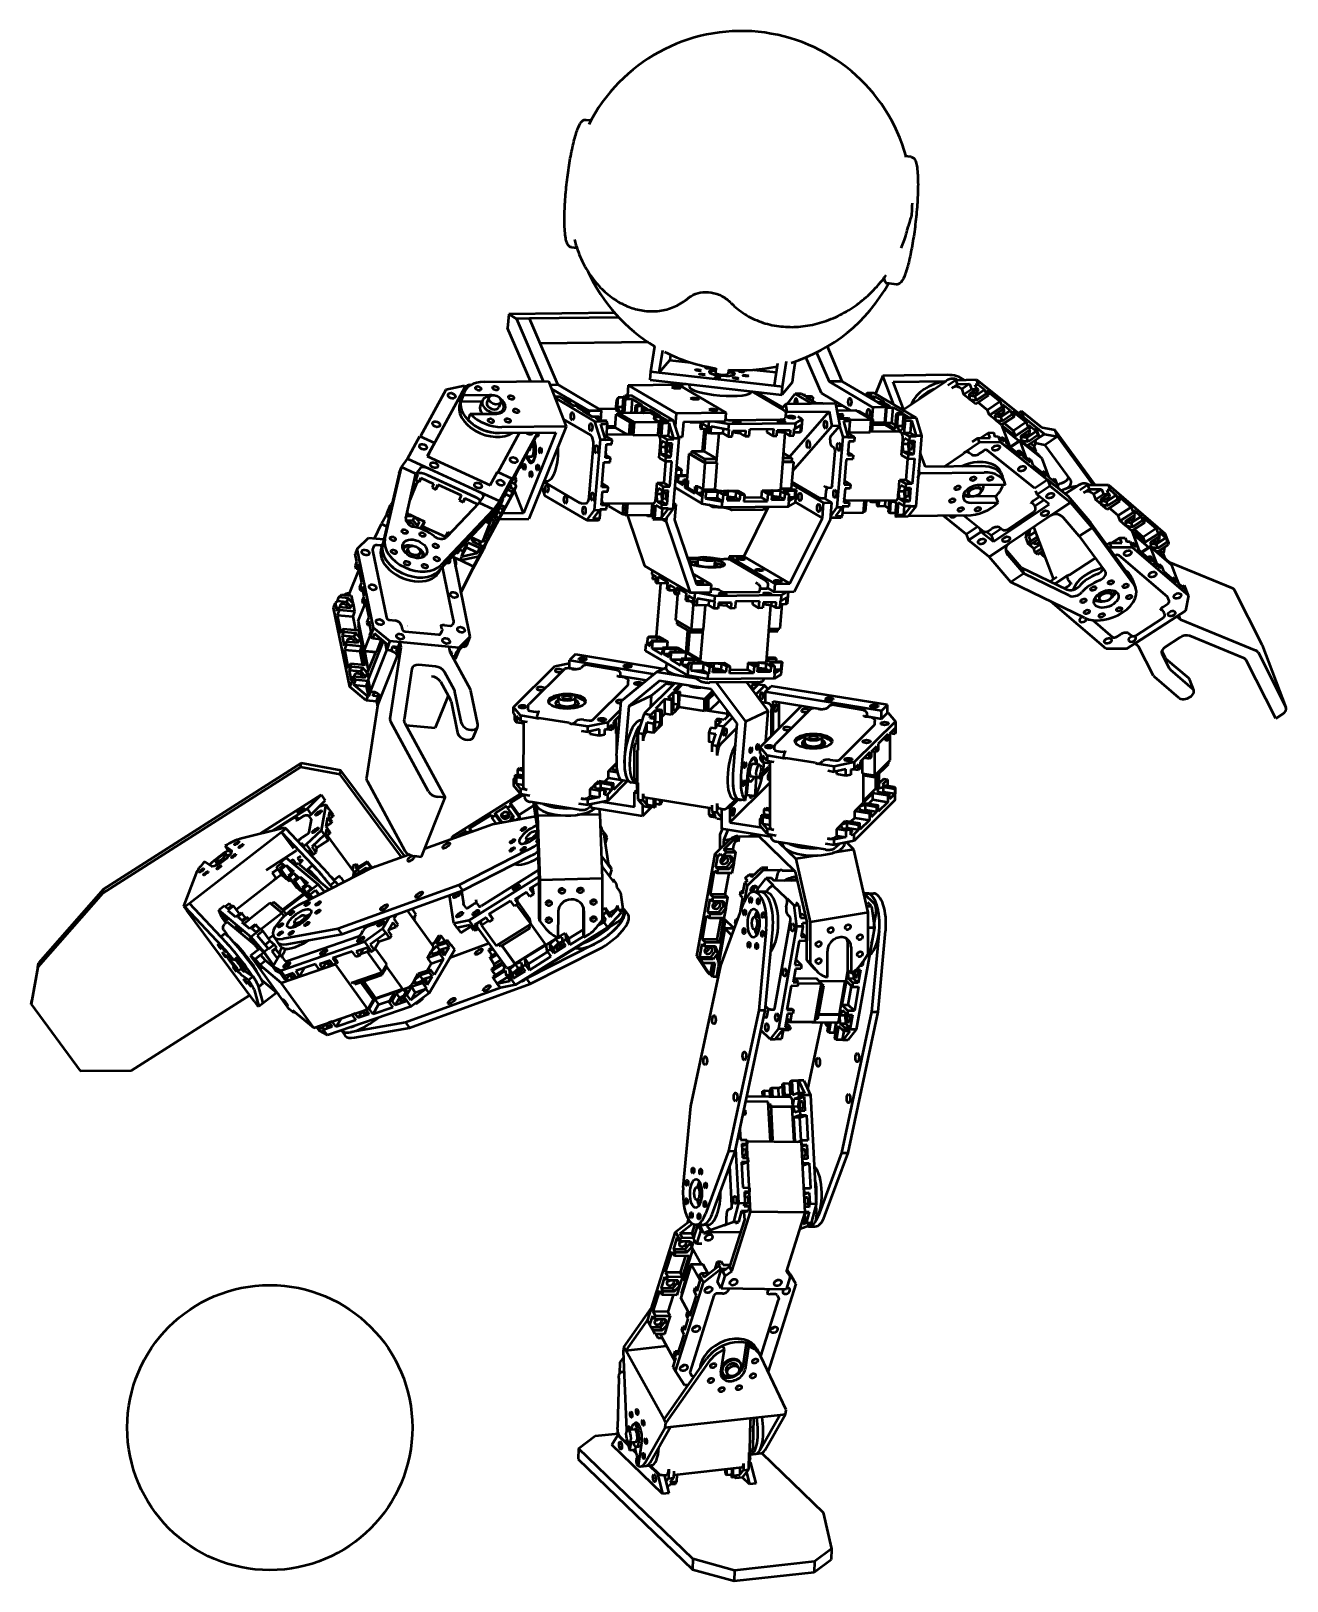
# Model space of a CAD drawing. Header units: millimetres. Extents: x 36 to 476, y 82 to 626.
import ezdxf

# ---------------------------------------------------------------- set-up
doc = ezdxf.new("R2010")
doc.units = ezdxf.units.MM
doc.header["$LTSCALE"] = 1.2
doc.layers.add('Visible (ISO)', color=7, linetype='Continuous', lineweight=50)

msp = doc.modelspace()

# ---------------------------------------------------------------- linework, layer by layer
at = {"layer": 'Visible (ISO)'}
for p, q in [((230.22, 594.61), (231.95, 594.41)), ((344.2, 581.56), (341.86, 581.83)), ((225.1, 549.9), (227.01, 549.69)), ((339.08, 536.86), (335.68, 537.24)), ((203.13, 526.4), (202.74, 521.53)), ((240.3, 526.82), (203.13, 526.4)), ((205.82, 524.82), (203.13, 526.4)), ((210.42, 524.87), (205.82, 524.82)), ((205.82, 524.82), (215.2, 502.93)), ((241.75, 525.22), (210.42, 524.87)), ((220.35, 501.7), (210.42, 524.87)), ((210.73, 502.88), (202.74, 521.53)), ((252.07, 516.54), (214.17, 516.11)), ((252.92, 506.29), (254.37, 515.24)), ((255.87, 505.95), (257.13, 513.75)), ((259.87, 512.19), (259.56, 510.28)), ((312.74, 498.68), (307.34, 511.27)), ((311.09, 512.99), (315.47, 502.78)), ((320.07, 502.83), (314.84, 515.04)), ((252.68, 503.36), (252.92, 506.29)), ((252.92, 506.29), (255.87, 505.95)), ((255.87, 505.95), (259.56, 510.28)), ((255.87, 505.95), (296.15, 501.34)), ((259.56, 510.28), (267.02, 509.43)), ((273.86, 505.99), (273.84, 505.7)), ((275.73, 507.41), (275.6, 505.85)), ((280.2, 506.9), (280.09, 505.48)), ((289.1, 506.9), (296.91, 506.01)), ((297.42, 509.14), (296.15, 501.34)), ((299.1, 501), (300.55, 509.95)), ((303.53, 509.84), (302.8, 505.33)), ((187.6, 500.55), (175.14, 477.57)), ((187.59, 501.26), (181.05, 499.86)), ((187.59, 501.26), (188, 501.07)), ((194.56, 502.7), (217.1, 502.95)), ((217.1, 502.95), (223.21, 487.06)), ((217.59, 501.67), (220.35, 501.7)), ((218.15, 500.23), (231.1, 492.58)), ((235.7, 492.63), (220.35, 501.7)), ((245.01, 501.55), (244.71, 497.82)), ((245.01, 501.55), (262.49, 501.75)), ((261.9, 491.58), (245.01, 501.55)), ((252.68, 503.36), (298.86, 498.08)), ((262.49, 501.75), (279.38, 491.78)), ((265.37, 501.91), (264.56, 501.9)), ((266.49, 501.78), (266.44, 501.1)), ((281.83, 505.34), (281.81, 505.05)), ((296.15, 501.34), (299.1, 501)), ((302.56, 502.41), (298.86, 498.08)), ((298.86, 498.08), (299.1, 501)), ((302.8, 505.33), (302.56, 502.41)), ((320.07, 502.83), (315.47, 502.78)), ((315.47, 502.78), (330.83, 493.71)), ((335.43, 493.77), (320.07, 502.83)), ((334.34, 504.81), (331.75, 498.43)), ((356.88, 505.07), (334.34, 504.81)), ((338.2, 494.62), (334.34, 504.81)), ((337.93, 502.66), (356.29, 502.87)), ((341.78, 492.51), (337.93, 502.66)), ((341.9, 493.21), (356.61, 503.08)), ((359.92, 503.28), (357.12, 501.41)), ((358.47, 500.49), (360.47, 501.83)), ((359.92, 503.28), (367.19, 503.45)), ((360.47, 501.83), (359.92, 503.28)), ((360.47, 501.83), (364.74, 501.93)), ((361.95, 500.05), (361.13, 500.7)), ((364.74, 501.93), (361.95, 500.05)), ((364.74, 501.93), (365.43, 500.11)), ((367.88, 501.63), (366.7, 501.61)), ((367.25, 500.15), (366.7, 501.61)), ((367.88, 501.63), (367.19, 503.45)), ((367.19, 503.45), (387.78, 486.93)), ((367.88, 501.63), (370, 499.93)), ((181.05, 499.86), (172.21, 483.56)), ((186.58, 496.76), (186.02, 495.38)), ((187.13, 497.9), (186.3, 495.82)), ((186.3, 495.82), (193.77, 495.91)), ((187.41, 498.84), (186.58, 496.76)), ((196.37, 498), (187.13, 497.9)), ((193.86, 496.13), (193.07, 494.16)), ((196.18, 497.21), (195.49, 495.48)), ((200.36, 495.54), (199.67, 493.81)), ((219.19, 497.53), (220.82, 497.55)), ((233.34, 488.77), (219.39, 497.01)), ((222.34, 496.65), (220.82, 497.55)), ((221.78, 496.98), (222.22, 496.98)), ((222.2, 496.73), (222.22, 496.98)), ((224.18, 496.67), (222.34, 496.65)), ((222.46, 496.3), (224.76, 496.33)), ((225.93, 494.25), (222.46, 496.3)), ((224.76, 496.33), (224.18, 496.67)), ((224.65, 495.01), (224.76, 496.33)), ((240.86, 496.3), (240.58, 492.89)), ((241.54, 497.2), (240.86, 496.3)), ((241.27, 493.89), (241.54, 497.2)), ((243.38, 497.22), (241.54, 497.2)), ((243.11, 493.91), (243.38, 497.22)), ((243.17, 492.77), (243.5, 496.89)), ((243.38, 497.22), (243.82, 497.81)), ((243.5, 496.89), (245.34, 496.91)), ((244.08, 496.55), (243.5, 496.89)), ((243.69, 491.81), (244.08, 496.55)), ((246.12, 497.83), (243.82, 497.81)), ((245.34, 496.91), (243.82, 497.81)), ((246.38, 496.57), (244.08, 496.55)), ((246.38, 496.57), (245.99, 491.84)), ((260.94, 489.09), (246.12, 497.83)), ((249.85, 494.52), (246.38, 496.57)), ((299.59, 492.68), (288.43, 499.27)), ((291.19, 498.35), (289.45, 498.67)), ((299.18, 493.63), (291.19, 498.35)), ((300.24, 494.85), (298.78, 493.16)), ((317.72, 495.05), (300.24, 494.85)), ((300.75, 492.11), (300.24, 494.85)), ((300.81, 494.88), (303.52, 498.49)), ((300.81, 494.86), (300.81, 494.88)), ((305.82, 498.51), (303.52, 498.49)), ((303.52, 498.49), (309.5, 494.95)), ((305.82, 498.51), (307.35, 497.61)), ((307.22, 497.95), (306.79, 497.94)), ((307.2, 497.7), (307.22, 497.95)), ((307.35, 497.61), (309.19, 497.63)), ((309.76, 497.29), (307.46, 497.27)), ((307.46, 497.27), (310.94, 495.22)), ((309.19, 497.63), (309.76, 497.29)), ((309.76, 497.29), (309.66, 495.97)), ((310.94, 495.22), (313.24, 495.24)), ((322.85, 492.71), (312.74, 498.68)), ((313.24, 495.24), (313.64, 495)), ((317.72, 495.05), (319.17, 487.19)), ((327.95, 498.18), (328.38, 498.19)), ((328.38, 498.19), (328.36, 497.94)), ((328.82, 498.77), (328.38, 498.19)), ((330.35, 497.87), (328.51, 497.85)), ((328.51, 497.85), (329.08, 497.51)), ((328.82, 498.77), (331.12, 498.8)), ((328.82, 498.77), (330.35, 497.87)), ((329.08, 497.51), (331.38, 497.54)), ((331.12, 498.8), (345.94, 490.05)), ((331.27, 496.22), (331.38, 497.54)), ((331.38, 497.54), (334.86, 495.49)), ((334.86, 495.49), (332.56, 495.46)), ((332.56, 495.46), (333.13, 495.12)), ((333.13, 495.12), (334.97, 495.14)), ((334.97, 495.14), (334.89, 494.09)), ((334.97, 495.14), (336.87, 494.02)), ((361.95, 500.05), (362.64, 498.23)), ((362.64, 498.23), (365.43, 500.11)), ((364.7, 496.58), (362.64, 498.23)), ((364.53, 498.33), (367.25, 500.15)), ((364.53, 498.33), (364.7, 496.58)), ((364.57, 497.91), (366.62, 497.66)), ((364.81, 496.49), (364.7, 496.58)), ((364.81, 496.49), (367.17, 496.21)), ((366.88, 494.83), (364.81, 496.49)), ((365.43, 500.11), (367.25, 500.15)), ((366.62, 497.66), (370, 499.93)), ((367.17, 496.21), (366.62, 497.66)), ((371.35, 497.83), (366.88, 494.83)), ((370.55, 498.48), (367.17, 496.21)), ((371.01, 492.78), (367.74, 495.41)), ((370, 499.93), (370.55, 498.48)), ((370.55, 498.48), (371.35, 497.83)), ((371.35, 497.83), (370.66, 499.65)), ((370.66, 499.65), (375.49, 495.78)), ((375.49, 495.78), (371.01, 492.78)), ((375.49, 495.78), (376.18, 493.96)), ((376.98, 493.32), (376.43, 494.77)), ((376.43, 494.77), (379.07, 492.66)), ((189.63, 491.39), (188.8, 489.32)), ((189.63, 491.39), (198.87, 491.5)), ((201.29, 493.16), (200.82, 491.99)), ((231.89, 483.91), (222.23, 489.61)), ((228.23, 494.28), (225.93, 494.25)), ((226.97, 493.92), (228.81, 493.94)), ((228.87, 492.79), (226.97, 493.92)), ((228.81, 493.94), (228.23, 494.28)), ((228.81, 493.94), (228.72, 492.88)), ((230.71, 492.81), (228.87, 492.79)), ((228.99, 492.45), (231.29, 492.47)), ((232.46, 490.4), (228.99, 492.45)), ((231.29, 492.47), (230.71, 492.81)), ((231.1, 492.58), (235.7, 492.63)), ((231.18, 491.15), (231.29, 492.47)), ((234.76, 490.42), (232.46, 490.4)), ((233.5, 490.06), (235.34, 490.08)), ((235.4, 488.94), (233.5, 490.06)), ((234.69, 493.23), (240.61, 493.3)), ((235.34, 490.08), (234.76, 490.42)), ((235.34, 490.08), (235.25, 489.03)), ((235.4, 488.94), (235.7, 492.63)), ((240.45, 486.7), (240.83, 491.29)), ((240.58, 492.89), (242.07, 492.02)), ((240.83, 491.29), (241.89, 491.31)), ((240.83, 491.29), (245.6, 488.48)), ((241.27, 493.89), (243.11, 493.91)), ((242.07, 492.02), (241.27, 493.89)), ((241.47, 491.3), (241.51, 491.79)), ((241.51, 491.79), (250.25, 491.88)), ((241.51, 491.79), (247.07, 488.5)), ((246.66, 488.49), (241.89, 491.31)), ((242.15, 491.97), (242.07, 492.02)), ((243.17, 492.77), (242.15, 491.97)), ((242.44, 491.8), (242.15, 491.97)), ((243.24, 493.61), (243.11, 493.91)), ((247.55, 494.5), (247.34, 491.85)), ((247.55, 494.5), (249.85, 494.52)), ((248.13, 494.16), (247.55, 494.5)), ((248.13, 494.16), (247.94, 491.86)), ((249.97, 494.18), (248.13, 494.16)), ((249.78, 491.88), (249.97, 494.18)), ((249.94, 491.88), (250.03, 493.03)), ((251.87, 493.05), (249.97, 494.18)), ((250.03, 493.03), (251.87, 493.05)), ((250.61, 492.69), (250.03, 493.03)), ((250.25, 491.88), (250.53, 491.72)), ((250.53, 491.72), (250.61, 492.69)), ((252.83, 491.75), (250.53, 491.72)), ((252.91, 492.72), (250.61, 492.69)), ((252.91, 492.72), (252.83, 491.75)), ((252.83, 491.75), (254.68, 490.65)), ((256.38, 490.67), (252.91, 492.72)), ((254.08, 490.64), (254, 489.67)), ((254, 489.67), (254.58, 489.33)), ((254.08, 490.64), (256.38, 490.67)), ((254.66, 490.3), (254.08, 490.64)), ((254.58, 489.33), (254.66, 490.3)), ((255.81, 488.6), (254.58, 489.33)), ((256.5, 490.32), (254.66, 490.3)), ((256.16, 486.21), (256.5, 490.32)), ((258.4, 489.2), (256.5, 490.32)), ((261.54, 487.08), (261.9, 491.58)), ((279.38, 491.78), (261.9, 491.58)), ((279.14, 488.85), (279.38, 491.78)), ((281.33, 489.23), (298.25, 489.42)), ((300.23, 491.56), (300.09, 489.85)), ((300.23, 491.51), (300.75, 492.11)), ((300.75, 492.11), (315.47, 492.28)), ((301.62, 476.34), (315.47, 492.28)), ((303.62, 488.18), (306.01, 489.6)), ((306.01, 489.6), (304.46, 490.51)), ((306.01, 489.6), (305.66, 485.22)), ((315.47, 492.28), (316.41, 487.16)), ((320.31, 494.21), (317.88, 494.18)), ((318.16, 492.66), (324.67, 492.73)), ((318.4, 491.37), (319.76, 491.39)), ((320.34, 491.05), (318.5, 491.03)), ((318.5, 491.03), (320.4, 489.91)), ((318.7, 489.74), (322.48, 489.78)), ((319.76, 491.39), (320.34, 491.05)), ((320.25, 489.99), (320.26, 490.07)), ((320.26, 490.07), (320.34, 491.05)), ((320.26, 490.07), (320.54, 489.91)), ((320.4, 489.91), (322.24, 489.93)), ((322.24, 489.93), (322.48, 489.78)), ((322.48, 489.78), (322.76, 488.86)), ((322.61, 489.36), (330.24, 489.44)), ((330.24, 489.44), (324.67, 492.73)), ((326.11, 492.26), (325.47, 492.25)), ((330.88, 489.45), (326.11, 492.26)), ((329.87, 484.96), (330.24, 489.44)), ((330.88, 489.45), (330.24, 489.44)), ((330.83, 493.71), (330.5, 489.67)), ((330.53, 485.17), (330.88, 489.45)), ((335.43, 493.77), (330.83, 493.71)), ((334.98, 488.31), (335.43, 493.77)), ((336.87, 494.02), (335.03, 494)), ((335.03, 494), (335.61, 493.66)), ((335.61, 493.66), (335.16, 488.2)), ((335.61, 493.66), (337.91, 493.68)), ((337.46, 488.23), (337.91, 493.68)), ((337.91, 493.68), (341.38, 491.63)), ((338.64, 486.15), (339.08, 491.61)), ((341.38, 491.63), (339.08, 491.61)), ((339.08, 491.61), (339.66, 491.27)), ((339.32, 487.15), (339.66, 491.27)), ((339.66, 491.27), (341.5, 491.29)), ((341.5, 491.29), (341.16, 487.17)), ((341.56, 490.15), (341.22, 486.03)), ((341.5, 491.29), (343.4, 490.17)), ((343.4, 490.17), (341.56, 490.15)), ((341.56, 490.15), (341.8, 490)), ((345.94, 490.05), (341.8, 490)), ((341.8, 490), (342.08, 489.08)), ((345.94, 490.05), (347.84, 483.72)), ((371.7, 490.96), (371.01, 492.78)), ((371.7, 490.96), (376.18, 493.96)), ((373.77, 489.3), (371.7, 490.96)), ((373.6, 491.05), (376.98, 493.32)), ((373.6, 491.05), (373.77, 489.3)), ((373.64, 490.63), (375.69, 490.39)), ((375.69, 490.39), (379.07, 492.66)), ((376.24, 488.93), (375.69, 490.39)), ((380.42, 490.56), (375.94, 487.56)), ((376.18, 493.96), (376.98, 493.32)), ((379.62, 491.2), (376.24, 488.93)), ((379.07, 492.66), (379.62, 491.2)), ((379.62, 491.2), (380.42, 490.56)), ((380.42, 490.56), (379.73, 492.38)), ((379.73, 492.38), (384.56, 488.51)), ((382.9, 492.37), (381.87, 491.68)), ((383.72, 490.19), (382.9, 492.37)), ((390.15, 486.55), (382.9, 492.37)), ((383.72, 490.19), (383.72, 490.19)), ((386.12, 488.26), (383.72, 490.19)), ((199.41, 471.01), (206.89, 484.81)), ((199.84, 484.73), (219.62, 484.95)), ((223.21, 487.06), (200.67, 486.8)), ((201.98, 464.05), (213.27, 484.88)), ((219.62, 484.95), (208.28, 456.61)), ((223.21, 487.06), (210.21, 454.57)), ((213.29, 484.88), (212.63, 483.23)), ((233.34, 488.77), (237.48, 488.82)), ((235.24, 482.45), (233.34, 488.77)), ((237.24, 488.96), (235.4, 488.94)), ((235.45, 487.87), (237.75, 487.9)), ((237.08, 482.47), (235.45, 487.87)), ((237.48, 488.82), (237.24, 488.96)), ((237.39, 483.44), (237.75, 487.9)), ((246.38, 484.21), (237.44, 484.11)), ((237.75, 487.9), (237.48, 488.82)), ((240.75, 486.52), (237.64, 486.49)), ((237.69, 487.07), (240.49, 487.1)), ((244.7, 484.19), (240.45, 486.7)), ((245.6, 488.48), (245.25, 484.2)), ((245.6, 488.48), (246.66, 488.49)), ((246.31, 484.21), (246.66, 488.49)), ((246.71, 484.02), (246.38, 484.21)), ((247.07, 488.5), (246.71, 484.02)), ((246.71, 484.02), (255.45, 484.12)), ((247.07, 488.5), (255.81, 488.6)), ((255.45, 484.12), (255.48, 484.48)), ((255.74, 483.95), (255.45, 484.12)), ((255.48, 484.48), (255.81, 488.6)), ((255.48, 484.48), (256.22, 485.06)), ((255.62, 486.2), (256.16, 486.21)), ((256.29, 485.9), (256.16, 486.21)), ((256.22, 485.06), (256.56, 489.18)), ((256.56, 489.18), (258.4, 489.2)), ((256.8, 489.04), (256.56, 489.18)), ((256.71, 483.65), (257.07, 488.12)), ((260.94, 489.09), (256.8, 489.04)), ((257.07, 488.12), (256.8, 489.04)), ((259.37, 488.14), (257.07, 488.12)), ((259.37, 488.14), (259.01, 483.68)), ((260.99, 482.74), (259.37, 488.14)), ((262.83, 482.76), (260.94, 489.09)), ((264.42, 488.69), (263.98, 483.23)), ((264.42, 488.69), (279.14, 488.85)), ((266.36, 488.71), (266.71, 488.5)), ((266.71, 488.5), (266.73, 488.71)), ((266.71, 488.5), (270.36, 488.54)), ((270.38, 488.75), (270.19, 486.45)), ((270.19, 486.45), (270.76, 486.11)), ((270.76, 486.11), (270.92, 488.05)), ((272.76, 486.13), (270.76, 486.11)), ((270.92, 488.05), (272.82, 486.93)), ((271.09, 478.4), (271.72, 486.12)), ((272.27, 486.12), (271.63, 478.33)), ((272.82, 486.93), (272.67, 484.99)), ((272.67, 484.99), (272.91, 484.84)), ((273.23, 488.79), (272.91, 484.84)), ((272.91, 484.84), (273.93, 484.65)), ((273.93, 484.65), (274.12, 487.09)), ((273.93, 484.65), (278.14, 484.7)), ((274.12, 487.09), (280.1, 485.97)), ((275.48, 488.81), (280.26, 487.92)), ((276.75, 484.69), (275.91, 474.43)), ((278.27, 486.31), (278.14, 484.7)), ((278.14, 484.7), (280.11, 483.54)), ((280.26, 487.92), (280.1, 485.97)), ((280.1, 485.97), (280.31, 485.97)), ((280.31, 485.97), (280.11, 483.54)), ((280.26, 487.92), (303.62, 488.18)), ((281.49, 483.55), (281.65, 485.5)), ((281.71, 484.85), (281.59, 484.86)), ((281.71, 484.85), (281.59, 484.85)), ((281.65, 485.5), (286.2, 485.55)), ((284.42, 484.57), (281.71, 484.85)), ((284.42, 484.57), (284.5, 485.54)), ((286.04, 483.61), (284.42, 484.57)), ((286.2, 485.55), (286.04, 483.61)), ((287.42, 483.62), (287.62, 486.06)), ((287.62, 486.06), (295.95, 486.15)), ((293.69, 486.13), (293.6, 484.99)), ((293.6, 484.99), (295.75, 483.72)), ((295.95, 486.15), (295.75, 483.72)), ((297.13, 483.73), (297.29, 485.68)), ((297.35, 485.03), (297.23, 485.04)), ((297.35, 485.03), (297.23, 485.03)), ((297.29, 485.68), (301.84, 485.73)), ((300.06, 484.74), (297.35, 485.03)), ((299.99, 484.75), (298.37, 464.88)), ((300.06, 484.74), (300.14, 485.71)), ((301.68, 483.78), (300.06, 484.74)), ((301.84, 485.73), (301.68, 483.78)), ((316.41, 487.16), (302.66, 471.33)), ((303.06, 483.8), (303.26, 486.23)), ((303.16, 484.98), (305.31, 485.01)), ((303.26, 486.23), (303.47, 486.24)), ((303.62, 488.18), (303.47, 486.24)), ((303.47, 486.24), (305.51, 487.44)), ((305.51, 487.44), (305.31, 485.01)), ((305.31, 485.01), (305.66, 485.22)), ((315.98, 483.53), (319.17, 487.19)), ((319.17, 487.19), (316.41, 487.16)), ((319.12, 487.14), (320.24, 483.41)), ((322.76, 488.86), (320.46, 488.84)), ((320.46, 488.84), (322.08, 483.43)), ((321.79, 484.39), (322.39, 484.4)), ((322.76, 488.86), (322.39, 484.4)), ((322.39, 484.4), (324.36, 483.24)), ((322.43, 484.88), (329.87, 484.96)), ((340.12, 485.28), (329.89, 485.16)), ((335.16, 487.59), (330.72, 487.54)), ((330.77, 488.13), (335.21, 488.18)), ((334.98, 488.31), (330.78, 488.26)), ((335.16, 488.2), (334.98, 488.31)), ((337.46, 488.23), (335.16, 488.2)), ((335.16, 487.59), (335.21, 488.18)), ((339.11, 485.26), (335.16, 487.59)), ((335.21, 488.18), (338.64, 486.15)), ((338.75, 487.47), (337.46, 488.23)), ((341.16, 487.17), (339.32, 487.15)), ((339.32, 487.15), (340.12, 485.28)), ((340.2, 485.23), (340.12, 485.28)), ((341.22, 486.03), (340.2, 485.23)), ((340.74, 484.91), (340.2, 485.23)), ((341.16, 487.17), (341.29, 486.87)), ((342.08, 489.08), (341.71, 484.62)), ((344.01, 484.65), (341.71, 484.62)), ((341.71, 484.62), (343.68, 483.46)), ((342.08, 489.08), (344.38, 489.11)), ((344.01, 484.65), (344.38, 489.11)), ((345.98, 483.48), (344.01, 484.65)), ((344.38, 489.11), (346, 483.7)), ((368.43, 482.96), (371.23, 484.83)), ((371.23, 484.83), (373.05, 484.87)), ((371.92, 483.01), (371.23, 484.83)), ((373.05, 484.87), (373.6, 483.42)), ((373.88, 489.21), (373.77, 489.3)), ((373.88, 489.21), (376.24, 488.93)), ((375.94, 487.56), (373.88, 489.21)), ((378.9, 479.89), (376.01, 487.5)), ((376.01, 487.5), (380.77, 483.68)), ((382.04, 481.95), (376.39, 486.49)), ((380.08, 485.5), (376.8, 488.13)), ((384.56, 488.51), (380.08, 485.5)), ((380.77, 483.68), (380.08, 485.5)), ((380.77, 483.68), (385.25, 486.69)), ((382.66, 483.78), (386.05, 486.05)), ((384.56, 488.51), (385.25, 486.69)), ((384.75, 483.11), (388.13, 485.38)), ((385.25, 486.69), (386.05, 486.05)), ((388.69, 483.93), (385.3, 481.66)), ((386.05, 486.05), (385.49, 487.5)), ((385.49, 487.5), (388.13, 485.38)), ((387.78, 486.93), (389.02, 483.66)), ((390.98, 484.36), (387.78, 486.93)), ((388.13, 485.38), (388.69, 483.93)), ((388.69, 483.93), (389.02, 483.66)), ((388.91, 482.98), (390.98, 484.36)), ((394.71, 485.67), (390.15, 486.55)), ((390.98, 484.36), (395.54, 483.49)), ((408.76, 466.52), (394.71, 485.67)), ((395.54, 483.49), (394.71, 485.67)), ((167.64, 475.66), (171.98, 483.67)), ((171.98, 483.67), (177.05, 481.33)), ((177.05, 481.33), (174.5, 476.61)), ((177.05, 481.33), (176.72, 480.49)), ((208.12, 475.02), (211.01, 480.35)), ((210.13, 478.71), (210.32, 478.62)), ((211.01, 480.35), (210.32, 478.62)), ((210.32, 478.62), (210.8, 479.51)), ((210.8, 479.51), (211.36, 480.89)), ((211.36, 480.89), (212.63, 483.23)), ((231.34, 462.39), (232.81, 480.31)), ((233.22, 457.71), (235.24, 482.45)), ((235.24, 482.45), (237.08, 482.47)), ((236.79, 483.43), (237.39, 483.44)), ((237, 475.97), (237.4, 480.79)), ((237.06, 482.25), (237.08, 482.47)), ((239.36, 482.27), (237.06, 482.25)), ((239.36, 482.27), (237.39, 483.44)), ((237.4, 480.79), (239.24, 480.81)), ((239.24, 480.81), (239.36, 482.27)), ((255.89, 476.02), (256.2, 479.79)), ((256.2, 479.79), (256.22, 479.99)), ((256.2, 479.79), (256.54, 477.17)), ((256.21, 479.9), (258.03, 479.93)), ((256.93, 481.99), (256.22, 479.99)), ((256.22, 479.99), (256.35, 481.55)), ((259.01, 483.68), (256.71, 483.65)), ((258.68, 482.49), (256.71, 483.65)), ((258.56, 481.03), (256.93, 481.99)), ((258.03, 479.93), (258.45, 481.1)), ((258.38, 477.19), (258.03, 479.93)), ((258.56, 481.03), (258.68, 482.49)), ((260.4, 481.05), (258.56, 481.03)), ((258.68, 482.49), (260.98, 482.52)), ((259.01, 483.68), (260.98, 482.52)), ((260, 476.23), (260.4, 481.05)), ((260.81, 458.02), (262.83, 482.76)), ((260.98, 482.52), (260.99, 482.74)), ((262.83, 482.76), (260.99, 482.74)), ((263.98, 483.23), (262.7, 483.22)), ((280.11, 483.54), (281.49, 483.55)), ((286.04, 483.61), (287.42, 483.62)), ((295.75, 483.72), (297.13, 483.73)), ((301.68, 483.78), (303.06, 483.8)), ((315.89, 482.36), (315.98, 483.53)), ((317.26, 479.5), (316.5, 479.95)), ((320.24, 483.41), (318.22, 458.67)), ((320.24, 483.41), (322.08, 483.43)), ((322.4, 481.76), (322.01, 476.94)), ((322.08, 483.43), (322.06, 483.21)), ((322.06, 483.21), (324.36, 483.24)), ((322.22, 477.92), (322.14, 478.56)), ((324.24, 481.78), (322.4, 481.76)), ((324.36, 483.24), (324.24, 481.78)), ((340.9, 476.98), (341.21, 480.76)), ((341.21, 480.76), (341.22, 480.95)), ((341.21, 480.87), (343.03, 480.89)), ((341.54, 478.13), (341.21, 480.76)), ((341.22, 480.95), (341.94, 482.96)), ((341.22, 480.95), (341.35, 482.51)), ((341.94, 482.96), (343.56, 482)), ((343.45, 482.06), (343.03, 480.89)), ((343.03, 480.89), (343.38, 478.16)), ((343.68, 483.46), (343.56, 482)), ((343.56, 482), (345.4, 482.02)), ((345.98, 483.48), (343.68, 483.46)), ((345.4, 482.02), (345.01, 477.2)), ((347.84, 483.72), (345.82, 458.99)), ((346, 483.7), (345.98, 483.48)), ((347.84, 483.72), (346, 483.7)), ((363.02, 477.99), (368.19, 481.46)), ((367.64, 482.91), (365.64, 481.57)), ((367.64, 482.91), (371.92, 483.01)), ((368.19, 481.46), (367.64, 482.91)), ((369.66, 478.52), (368.02, 477.42)), ((368.19, 481.46), (375.47, 481.63)), ((368.44, 482.93), (368.43, 482.96)), ((387.52, 465.36), (370.99, 478.62)), ((374.78, 483.45), (373.6, 483.42)), ((374.78, 483.45), (376.9, 481.74)), ((374.78, 483.45), (375.47, 481.63)), ((375.47, 481.63), (394.4, 466.44)), ((376.35, 483.2), (375.66, 482.74)), ((376.35, 483.2), (377.15, 482.56)), ((376.9, 481.74), (376.35, 483.2)), ((377.15, 482.56), (377.84, 480.74)), ((377.84, 480.74), (382.66, 476.87)), ((382.44, 482.23), (378.93, 479.87)), ((382.41, 481.97), (379.08, 479.74)), ((381.12, 478.11), (381.97, 478.68)), ((381.97, 478.68), (382.77, 478.04)), ((382.66, 476.87), (381.97, 478.68)), ((390.14, 475.76), (382.41, 481.97)), ((384.84, 475.54), (382.41, 481.97)), ((389.07, 476.91), (382.44, 482.23)), ((382.44, 482.23), (382.6, 481.81)), ((382.66, 483.78), (382.83, 482.03)), ((382.7, 483.36), (384.75, 483.11)), ((382.76, 481.97), (382.83, 482.03)), ((382.94, 481.94), (382.83, 482.03)), ((382.83, 482.03), (382.9, 481.86)), ((383.69, 481.34), (382.94, 481.94)), ((385.3, 481.66), (382.94, 481.94)), ((385.3, 481.66), (384.75, 483.11)), ((388.89, 482.89), (385.23, 480.43)), ((385.23, 480.43), (387.96, 478.24)), ((387.27, 480.05), (386.09, 481)), ((387.45, 480.18), (387.27, 480.05)), ((387.27, 480.05), (387.96, 478.24)), ((387.78, 482.14), (387.45, 480.18)), ((391.06, 480.48), (387.7, 481.13)), ((389.02, 483.66), (388.89, 482.89)), ((395.54, 483.49), (391.06, 480.48)), ((391.06, 480.48), (400.11, 468.14)), ((395.54, 483.49), (407.99, 466.51)), ((165.52, 472.74), (167.64, 475.66)), ((175.43, 472.06), (167.64, 475.66)), ((174.5, 476.61), (196.62, 466.4)), ((175.05, 477.38), (174.7, 476.52)), ((205.93, 470.87), (207.51, 473.79)), ((207.51, 473.79), (206.95, 472.41)), ((206.95, 472.41), (207.43, 473.29)), ((207.43, 473.29), (208.12, 475.02)), ((208.9, 476.46), (211.06, 476.48)), ((211.08, 474.73), (211.75, 474.74)), ((235.71, 465.69), (236.43, 474.51)), ((236.43, 474.51), (238.73, 474.53)), ((238.84, 475.99), (237, 475.97)), ((237.08, 476.95), (237.22, 476.95)), ((237.14, 477.6), (237.22, 476.95)), ((237.22, 476.95), (238.84, 475.99)), ((238.73, 474.53), (238.84, 475.99)), ((255.89, 476.02), (258.04, 474.75)), ((258.38, 477.19), (256.54, 477.17)), ((256.54, 477.17), (258.16, 476.21)), ((258.09, 474.75), (257.47, 467.23)), ((258.04, 474.75), (258.16, 476.21)), ((260.34, 474.78), (258.04, 474.75)), ((258.16, 476.21), (260, 476.23)), ((260, 476.23), (258.38, 477.19)), ((259.62, 465.96), (260.34, 474.78)), ((265.69, 468.22), (266.44, 477.47)), ((266.44, 477.47), (267.09, 477.48)), ((272.01, 474.19), (266.44, 477.47)), ((267.16, 478.36), (267.07, 477.24)), ((267.07, 477.24), (271.84, 474.42)), ((267.16, 478.36), (271.5, 478.41)), ((271.93, 475.54), (267.16, 478.36)), ((271.25, 464.93), (272.01, 474.19)), ((271.5, 478.41), (276.02, 475.74)), ((271.93, 475.54), (271.84, 474.42)), ((271.84, 474.42), (275.92, 474.47)), ((276.01, 475.59), (271.93, 475.54)), ((276.24, 474.23), (272.01, 474.19)), ((275.49, 464.98), (276.24, 474.23)), ((275.91, 474.43), (276.24, 474.23)), ((302.92, 474.54), (299.16, 474.49)), ((299.18, 474.74), (302.29, 474.77)), ((302.38, 475.89), (299.27, 475.86)), ((299.41, 477.64), (302.38, 475.89)), ((302.92, 474.54), (302.16, 465.29)), ((302.38, 475.89), (302.29, 474.77)), ((302.3, 474.9), (302.92, 474.54)), ((316.59, 466.32), (317.57, 478.3)), ((321.43, 475.47), (320.71, 466.66)), ((323.73, 475.5), (321.43, 475.47)), ((322.01, 476.94), (323.85, 476.96)), ((322.22, 477.92), (322.09, 477.91)), ((323.85, 476.96), (322.22, 477.92)), ((323.85, 476.96), (323.73, 475.5)), ((343.05, 475.72), (340.9, 476.98)), ((341.54, 478.13), (343.38, 478.16)), ((343.17, 477.18), (341.54, 478.13)), ((342.48, 468.2), (343.09, 475.72)), ((343.17, 477.18), (343.05, 475.72)), ((343.05, 475.72), (345.35, 475.74)), ((345.01, 477.2), (343.17, 477.18)), ((343.38, 478.16), (345.01, 477.2)), ((345.35, 475.74), (344.63, 466.93)), ((349.24, 472.83), (347.35, 477.8)), ((369.02, 473.06), (349.24, 472.83)), ((355.71, 472.91), (362.61, 477.53)), ((365.35, 477.2), (364.72, 477.7)), ((370.61, 477.85), (370.61, 477.85)), ((382.77, 478.04), (383.33, 476.59)), ((383.33, 476.59), (385.97, 474.47)), ((385.41, 475.92), (384.73, 475.46)), ((385.41, 475.92), (386.21, 475.28)), ((385.97, 474.47), (385.41, 475.92)), ((386.21, 475.28), (386.9, 473.46)), ((386.9, 473.46), (391.73, 469.59)), ((387.96, 478.24), (387.66, 478.04)), ((389.07, 476.91), (389.22, 476.5)), ((392.67, 469.09), (390.14, 475.76)), ((164.69, 470.67), (158.88, 445.37)), ((159.71, 447.44), (165.52, 472.74)), ((164.69, 470.67), (165.52, 472.74)), ((170.59, 470.4), (165.52, 472.74)), ((167.01, 454.79), (170.59, 470.4)), ((171.17, 467.88), (168.47, 461.14)), ((170.28, 469.04), (171.32, 470.47)), ((171.08, 469.97), (170.39, 468.25)), ((170.39, 468.25), (171.75, 467.62)), ((172.15, 472.55), (170.59, 470.4)), ((170.99, 470.01), (171.08, 469.97)), ((171.75, 467.62), (172.3, 469)), ((172.46, 468.93), (171.75, 467.62)), ((172.3, 469), (176.79, 466.93)), ((174.52, 470.02), (191.43, 462.21)), ((191.28, 462.29), (174.6, 469.99)), ((192.11, 464.36), (175.43, 472.06)), ((196.62, 466.4), (199.17, 471.12)), ((199.17, 471.12), (204.25, 468.77)), ((204.25, 468.77), (199.9, 460.76)), ((202.69, 465), (205.59, 470.34)), ((203.42, 466.7), (204.25, 468.77)), ((204.7, 468.7), (204.89, 468.61)), ((205.59, 470.34), (204.89, 468.61)), ((204.89, 468.61), (205.37, 469.49)), ((204.93, 468.67), (205.82, 468.25)), ((205.27, 466.87), (205.82, 468.25)), ((205.82, 468.25), (205.3, 469.36)), ((205.37, 469.49), (205.93, 470.87)), ((206.95, 472.41), (206.8, 472.48)), ((215.43, 467.61), (227.92, 460.24)), ((215.5, 467.78), (216.31, 467.79)), ((261.97, 469.51), (261.75, 469.5)), ((261.79, 467.41), (261.99, 469.85)), ((261.95, 471.94), (263.67, 471.96)), ((265.82, 469.89), (261.99, 469.85)), ((261.99, 469.85), (262.57, 469.51)), ((262.18, 472.84), (262, 472.55)), ((262.03, 472.93), (262.11, 472.88)), ((262.03, 472.9), (262.11, 472.88)), ((262.11, 472.88), (262.18, 472.84)), ((262.18, 472.84), (263.67, 471.96)), ((262.57, 469.51), (262.41, 467.56)), ((262.41, 467.56), (264.4, 467.58)), ((265.8, 469.54), (262.57, 469.51)), ((263.67, 471.96), (263.5, 469.86)), ((264.31, 466.44), (264.47, 468.39)), ((264.47, 468.39), (265.7, 468.4)), ((264.47, 468.39), (265.05, 468.05)), ((265.05, 468.05), (264.85, 465.61)), ((265.05, 468.05), (265.97, 468.06)), ((265.97, 468.06), (265.69, 468.22)), ((265.97, 468.06), (265.77, 465.62)), ((302.36, 467.65), (311.99, 461.96)), ((320.81, 467.95), (320.86, 467.95)), ((320.86, 467.95), (323.01, 466.68)), ((339.87, 464.4), (340.18, 468.17)), ((342.48, 468.2), (340.18, 468.17)), ((340.18, 468.17), (342.33, 466.9)), ((344.63, 466.93), (342.48, 468.2)), ((346.63, 468.96), (347.31, 470.62)), ((347.31, 470.62), (346.86, 471.79)), ((347.31, 470.62), (369.84, 470.88)), ((375.69, 470.87), (376.24, 469.41)), ((377.07, 467.23), (376.24, 469.41)), ((387.52, 465.36), (392, 468.36)), ((390.24, 470.87), (391.04, 471.41)), ((390.29, 470.75), (390.24, 470.87)), ((391.73, 469.59), (391.04, 471.41)), ((391.04, 471.41), (391.84, 470.77)), ((391.84, 470.77), (392.39, 469.31)), ((392, 468.36), (392.83, 466.18)), ((392, 468.36), (399.25, 462.54)), ((392.39, 469.31), (395.03, 467.19)), ((394.48, 468.65), (393.79, 468.19)), ((394.48, 468.65), (394.81, 468.38)), ((395.03, 467.19), (394.48, 468.65)), ((396.05, 465.11), (394.81, 468.38)), ((170.06, 465.13), (169.45, 465.41)), ((169.61, 466.1), (170.32, 465.77)), ((170.64, 466.57), (169.8, 466.96)), ((176.79, 466.93), (176.23, 465.55)), ((176.23, 465.55), (177.59, 464.92)), ((177.59, 464.92), (178.28, 466.65)), ((177.59, 464.92), (178.48, 466.56)), ((178.28, 466.65), (186.49, 462.86)), ((186.49, 462.86), (185.79, 461.13)), ((199.9, 460.76), (192.11, 464.36)), ((192.69, 441.48), (205.02, 464.22)), ((192.71, 460.19), (194.27, 462.34)), ((203.42, 466.7), (199.07, 458.69)), ((200.99, 462.22), (199.74, 459.11)), ((200.5, 460.86), (202.08, 463.78)), ((200.93, 457.05), (203.82, 462.38)), ((201.52, 462.39), (201.37, 462.47)), ((202.08, 463.78), (201.52, 462.39)), ((201.52, 462.39), (202, 463.28)), ((203.82, 462.38), (201.98, 463.23)), ((202, 463.28), (202.69, 465)), ((202.68, 464.96), (204.52, 464.11)), ((203.15, 465.84), (204.99, 464.99)), ((203.82, 462.38), (204.52, 464.11)), ((204.02, 467.45), (205.27, 466.87)), ((204.44, 463.61), (205.71, 465.95)), ((204.99, 464.99), (204.44, 463.61)), ((204.52, 464.11), (204.99, 464.99)), ((205.02, 464.22), (205.71, 465.95)), ((208.28, 456.61), (205.19, 464.65)), ((205.27, 466.87), (205.71, 465.95)), ((214.76, 465.94), (215.69, 462.85)), ((215.69, 462.85), (230.51, 454.1)), ((235.65, 459.41), (236.05, 464.24)), ((238.01, 465.72), (235.71, 465.69)), ((235.86, 466.99), (235.81, 466.99)), ((238.01, 465.72), (235.86, 466.99)), ((236.05, 464.24), (237.89, 464.26)), ((237.89, 464.26), (238.01, 465.72)), ((254.72, 461.68), (254.85, 463.24)), ((254.85, 463.24), (254.87, 463.43)), ((254.85, 463.24), (255.19, 460.61)), ((254.86, 463.35), (256.68, 463.37)), ((254.87, 463.43), (255.17, 467.21)), ((255.58, 465.43), (254.87, 463.43)), ((255.17, 467.21), (257.47, 467.23)), ((257.32, 465.94), (255.17, 467.21)), ((257.21, 464.48), (255.58, 465.43)), ((256.68, 463.37), (257.1, 464.54)), ((257.03, 460.63), (256.68, 463.37)), ((257.21, 464.48), (257.32, 465.94)), ((259.05, 464.5), (257.21, 464.48)), ((257.32, 465.94), (259.62, 465.96)), ((257.47, 467.23), (259.62, 465.96)), ((258.65, 459.68), (259.05, 464.5)), ((261.43, 465.59), (270.88, 460.01)), ((261.59, 467.53), (261.79, 467.41)), ((262.41, 467.56), (264.31, 466.44)), ((265.77, 465.62), (264.85, 465.61)), ((264.85, 465.61), (268.32, 463.56)), ((268.36, 464.09), (265.77, 465.62)), ((268.32, 463.56), (268.52, 465.99)), ((269.44, 466.01), (268.52, 465.99)), ((268.52, 465.99), (269.1, 465.65)), ((269.1, 465.65), (268.94, 463.71)), ((268.94, 463.71), (270.93, 463.73)), ((268.94, 463.71), (270.84, 462.59)), ((270.02, 465.67), (269.1, 465.65)), ((269.44, 466.01), (270.02, 465.67)), ((270.02, 465.67), (271.25, 464.93)), ((270.84, 462.59), (271, 464.53)), ((270.88, 460.01), (271.24, 464.39)), ((271, 464.53), (274.89, 464.58)), ((271, 464.53), (271.24, 464.39)), ((271.24, 464.39), (272.26, 464.2)), ((271.25, 464.93), (275.14, 464.98)), ((272.26, 464.2), (272.06, 461.77)), ((272.26, 464.2), (276.47, 464.25)), ((272.89, 464.55), (272.93, 464.95)), ((274.89, 464.58), (275.14, 464.98)), ((275.14, 464.98), (275.49, 464.98)), ((275.49, 464.98), (275.77, 464.81)), ((276.27, 461.81), (276.47, 464.25)), ((276.47, 464.25), (278.44, 463.09)), ((279.85, 464.4), (278.19, 464.06)), ((278.19, 464.06), (279.82, 463.1)), ((278.24, 460.65), (278.44, 463.09)), ((278.38, 464.38), (279.85, 464.4)), ((278.44, 463.09), (279.82, 463.1)), ((279.82, 463.1), (279.66, 461.15)), ((279.77, 462.46), (282.59, 462.16)), ((279.92, 464.4), (279.82, 463.1)), ((279.85, 464.4), (280.04, 464.4)), ((280.04, 464.4), (283.6, 464.44)), ((282.75, 464.11), (280.04, 464.4)), ((282.75, 464.11), (282.59, 462.16)), ((282.59, 462.16), (284.21, 461.21)), ((284.37, 463.15), (282.75, 464.11)), ((285.75, 463.17), (283.6, 464.44)), ((284.21, 461.21), (284.37, 463.15)), ((284.37, 463.15), (285.75, 463.17)), ((285.75, 463.17), (285.55, 460.74)), ((291.73, 462.1), (291.93, 464.53)), ((291.93, 464.53), (295.49, 464.57)), ((291.93, 464.53), (294.08, 463.26)), ((295.49, 464.57), (293.83, 464.24)), ((293.83, 464.24), (295.46, 463.28)), ((293.88, 460.83), (294.08, 463.26)), ((294.08, 463.26), (295.46, 463.28)), ((295.46, 463.28), (295.3, 461.33)), ((295.4, 462.64), (298.23, 462.34)), ((295.56, 464.57), (295.46, 463.28)), ((295.49, 464.57), (295.68, 464.58)), ((295.68, 464.58), (297.15, 464.59)), ((298.39, 464.29), (295.68, 464.58)), ((298.39, 464.29), (298.23, 462.34)), ((298.23, 462.34), (299.85, 461.38)), ((300.01, 463.33), (298.39, 464.29)), ((298.4, 465.24), (302.16, 465.29)), ((298.4, 465.21), (299.86, 464.86)), ((299.42, 464.51), (303.64, 464.56)), ((301.39, 463.35), (299.42, 464.51)), ((299.85, 461.38), (300.01, 463.33)), ((299.86, 464.86), (303.75, 464.9)), ((300.01, 463.33), (301.39, 463.35)), ((301.39, 463.35), (301.19, 460.91)), ((301.75, 464.88), (301.78, 465.28)), ((302.3, 466.92), (313.54, 460.28)), ((303.44, 462.12), (303.64, 464.56)), ((303.63, 460.38), (303.99, 464.76)), ((303.64, 464.56), (303.99, 464.76)), ((303.99, 464.76), (303.75, 464.9)), ((311.2, 463.33), (311.2, 463.33)), ((313.07, 462.22), (313.07, 462.22)), ((313.57, 466.18), (314.31, 465.74)), ((314.27, 462.54), (314.43, 464.53)), ((315.07, 465.54), (316.22, 465.55)), ((321.05, 465.2), (320.66, 460.38)), ((320.71, 466.66), (323.01, 466.68)), ((322.89, 465.22), (321.05, 465.2)), ((323.01, 466.68), (322.89, 465.22)), ((339.73, 462.64), (339.85, 464.2)), ((339.85, 464.2), (339.87, 464.4)), ((340.19, 461.58), (339.85, 464.2)), ((339.86, 464.31), (341.68, 464.33)), ((339.87, 464.4), (340.58, 466.4)), ((340.58, 466.4), (342.21, 465.44)), ((342.1, 465.51), (341.68, 464.33)), ((341.68, 464.33), (342.03, 461.6)), ((342.33, 466.9), (342.21, 465.44)), ((342.21, 465.44), (344.05, 465.46)), ((344.63, 466.93), (342.33, 466.9)), ((344.05, 465.46), (343.65, 460.64)), ((364.03, 464.24), (364.44, 463.15)), ((365.5, 462.43), (364.7, 462.42)), ((373.93, 462.53), (366.37, 462.44)), ((377.27, 466.52), (368.03, 466.42)), ((368.24, 465.84), (368.65, 464.75)), ((369.45, 466.43), (369.5, 466.32)), ((374.76, 460.35), (373.93, 462.53)), ((387.88, 464.42), (388.35, 463.18)), ((388.35, 463.18), (392.83, 466.18)), ((392.62, 459.75), (388.35, 463.18)), ((392.83, 466.18), (400.08, 460.36)), ((398.23, 463.36), (402.83, 466.34)), ((406.85, 453.66), (399.25, 462.54)), ((406.18, 466.51), (403.34, 464.67)), ((404.7, 463.74), (406.74, 465.05)), ((406.18, 466.51), (413.41, 466.54)), ((406.74, 465.05), (406.18, 466.51)), ((406.74, 465.05), (410.98, 465.07)), ((408.14, 463.23), (407.36, 463.91)), ((410.98, 465.07), (408.14, 463.23)), ((408.14, 463.23), (408.83, 461.41)), ((408.83, 461.41), (411.67, 463.25)), ((410.71, 461.47), (413.48, 463.26)), ((410.98, 465.07), (411.67, 463.25)), ((411.67, 463.25), (413.48, 463.26)), ((412.7, 460.74), (416.14, 462.97)), ((414.1, 464.72), (412.92, 464.72)), ((413.48, 463.26), (412.92, 464.72)), ((414.1, 464.72), (413.41, 466.54)), ((413.41, 466.54), (433.22, 449.51)), ((414.1, 464.72), (416.14, 462.97)), ((416.14, 462.97), (416.69, 461.51)), ((417.46, 460.85), (416.77, 462.67)), ((416.77, 462.67), (421.41, 458.68)), ((160.42, 456.38), (161.67, 459.49)), ((161.76, 457.9), (161.37, 456.94)), ((161.52, 456.87), (161.37, 456.94)), ((161.37, 456.94), (161.48, 456.7)), ((161.87, 459.86), (161.67, 459.49)), ((161.67, 459.49), (161.98, 458.85)), ((161.87, 459.86), (162.17, 459.72)), ((162.31, 460.32), (162.03, 459.79)), ((197.78, 457.85), (179.33, 438.39)), ((192.71, 460.19), (181.32, 448.18)), ((185.79, 461.13), (187.15, 460.5)), ((187.15, 460.5), (187.71, 461.88)), ((187.86, 461.81), (187.15, 460.5)), ((187.71, 461.88), (192.19, 459.81)), ((192.19, 459.81), (192.08, 459.53)), ((197.78, 457.85), (192.71, 460.19)), ((199.74, 459.11), (196.41, 452.96)), ((196.51, 453.68), (199.42, 459.04)), ((199.29, 459.01), (196.83, 454.47)), ((196.95, 455.77), (199.07, 458.69)), ((196.95, 455.77), (197.78, 457.85)), ((199.9, 460.76), (197.78, 457.85)), ((201.04, 461.5), (198.41, 454.94)), ((199.24, 459), (199.74, 459.11)), ((199.28, 457.11), (200.59, 456.51)), ((199.74, 459.11), (199.94, 459.48)), ((201.15, 457.89), (199.84, 458.5)), ((199.94, 459.48), (200.5, 460.86)), ((201.04, 461.5), (199.95, 459.5)), ((201.63, 458.78), (200.21, 459.43)), ((200.59, 456.51), (201.15, 457.89)), ((200.88, 461.58), (201.04, 461.5)), ((201.63, 458.78), (200.93, 457.05)), ((201.15, 457.89), (201.63, 458.78)), ((228.62, 460.05), (230.23, 460.07)), ((230.51, 454.1), (233.22, 457.71)), ((232.74, 454.65), (235.06, 457.73)), ((233.22, 457.71), (235.06, 457.73)), ((235.04, 454.67), (235.31, 457.95)), ((235.06, 457.73), (235.07, 457.95)), ((235.07, 457.95), (237.37, 457.97)), ((237.49, 459.44), (235.65, 459.41)), ((235.73, 460.39), (235.87, 460.39)), ((235.79, 461.04), (235.87, 460.39)), ((235.87, 460.39), (237.49, 459.44)), ((236.65, 459.94), (253.98, 460.13)), ((237.37, 457.97), (237.49, 459.44)), ((238.2, 459.06), (238.27, 459.95)), ((242.97, 456.24), (238.2, 459.06)), ((243.27, 460.01), (242.97, 456.24)), ((244.02, 456.25), (244.33, 460.02)), ((244.75, 460.03), (244.4, 455.78)), ((253.14, 455.87), (253.48, 459.99)), ((253.57, 459.77), (253.46, 459.76)), ((253.48, 459.99), (253.49, 460.13)), ((254.06, 458.63), (253.48, 459.99)), ((253.67, 455.65), (253.93, 458.93)), ((253.73, 454.51), (254.06, 458.63)), ((254.36, 454.89), (254.73, 459.36)), ((254.73, 459.36), (256.69, 458.19)), ((257.03, 460.63), (255.19, 460.61)), ((255.19, 460.61), (256.81, 459.65)), ((256.93, 458.2), (256.66, 454.92)), ((256.66, 454.92), (258.97, 458)), ((256.69, 458.19), (256.81, 459.65)), ((258.99, 458.22), (256.69, 458.19)), ((256.81, 459.65), (258.65, 459.68)), ((258.65, 459.68), (257.03, 460.63)), ((258.11, 454.41), (260.81, 458.02)), ((258.97, 458), (258.99, 458.22)), ((260.81, 458.02), (258.97, 458)), ((260.95, 459.69), (261.66, 459.7)), ((261.66, 459.7), (260.98, 460.09)), ((261.66, 459.7), (261.21, 454.24)), ((270.88, 460.01), (277.87, 458.7)), ((276.27, 461.81), (272.06, 461.77)), ((272.06, 461.77), (278.03, 460.65)), ((274.3, 458.9), (273.14, 459.59)), ((276.41, 458.76), (274.88, 458.75)), ((278.24, 460.65), (276.27, 461.81)), ((277.87, 458.7), (278.03, 460.65)), ((277.87, 458.7), (301.24, 458.97)), ((278.03, 460.65), (278.24, 460.65)), ((279.66, 461.15), (284.21, 461.21)), ((280.86, 457.82), (280.2, 458.22)), ((292.05, 457.79), (281.45, 457.67)), ((294.25, 458.89), (285.54, 441.45)), ((285.55, 460.74), (293.88, 460.83)), ((291.73, 462.1), (285.66, 462.03)), ((293.88, 460.83), (291.73, 462.1)), ((295.3, 461.33), (299.85, 461.38)), ((301.19, 460.91), (301.4, 460.91)), ((301.24, 458.97), (301.4, 460.91)), ((301.24, 458.97), (303.63, 460.38)), ((303.44, 462.12), (301.29, 462.1)), ((301.4, 460.91), (303.44, 462.12)), ((303.63, 460.42), (313.1, 454.83)), ((313.9, 461.76), (312.75, 461.75)), ((313.1, 454.83), (313.54, 460.28)), ((313.54, 460.28), (316.3, 460.32)), ((313.85, 461.76), (316.3, 460.32)), ((316.3, 460.32), (315.81, 454.24)), ((318.22, 458.67), (315.92, 455.61)), ((320.06, 458.69), (317.75, 455.61)), ((318.22, 458.67), (320.06, 458.69)), ((320.31, 458.92), (320.05, 455.64)), ((320.08, 458.91), (320.06, 458.69)), ((322.38, 458.94), (320.08, 458.91)), ((327.57, 456.72), (320.13, 456.63)), ((320.66, 460.38), (322.5, 460.4)), ((320.87, 461.36), (320.74, 461.36)), ((320.87, 461.36), (320.79, 462.01)), ((322.5, 460.4), (320.87, 461.36)), ((338.98, 461.1), (321.65, 460.9)), ((322.5, 460.4), (322.38, 458.94)), ((327.57, 456.72), (327.91, 460.97)), ((328.25, 457.21), (327.61, 457.2)), ((328.25, 457.21), (328.55, 460.98)), ((329.73, 460.79), (329.74, 460.99)), ((330.3, 460.45), (329.73, 460.79)), ((330.3, 460.45), (330.35, 461)), ((332.14, 460.47), (330.3, 460.45)), ((332.19, 461.02), (332.14, 460.47)), ((332.29, 460.38), (332.14, 460.47)), ((332.34, 461.02), (332.2, 459.33)), ((332.78, 458.99), (332.2, 459.33)), ((332.95, 461.03), (332.78, 458.99)), ((335.08, 459.01), (332.78, 458.99)), ((335.08, 459.01), (335.25, 461.05)), ((336.36, 458.26), (335.08, 459.01)), ((336.25, 456.94), (336.59, 461.07)), ((336.83, 456.6), (336.25, 456.94)), ((336.83, 456.6), (337.16, 460.71)), ((337.64, 461.08), (337.16, 460.71)), ((337.16, 460.71), (338.58, 460.73)), ((338.42, 461.09), (339.07, 459.59)), ((338.94, 459.89), (338.67, 456.62)), ((339.07, 459.59), (338.73, 455.47)), ((339.73, 460.32), (339.36, 455.86)), ((341.7, 459.16), (339.73, 460.32)), ((340.19, 461.58), (342.03, 461.6)), ((341.82, 460.62), (340.19, 461.58)), ((341.66, 455.88), (341.93, 459.16)), ((343.98, 458.97), (341.66, 455.88)), ((341.82, 460.62), (341.7, 459.16)), ((341.7, 459.16), (344, 459.18)), ((343.65, 460.64), (341.82, 460.62)), ((342.03, 461.6), (343.65, 460.64)), ((345.82, 458.99), (343.11, 455.38)), ((344, 459.18), (343.98, 458.97)), ((345.82, 458.99), (343.98, 458.97)), ((365.53, 460.24), (374.76, 460.35)), ((373.1, 446.67), (392.62, 459.75)), ((377.63, 450.67), (387.19, 457.08)), ((387.22, 459.65), (386.4, 460.31)), ((387.06, 460.92), (388.56, 461.93)), ((387.35, 459.47), (387.7, 458.56)), ((387.51, 459.06), (390.76, 461.24)), ((400.08, 460.36), (393.2, 455.75)), ((400.08, 460.36), (407.68, 451.48)), ((410.82, 459.71), (408.83, 461.41)), ((410.71, 461.47), (410.82, 459.71)), ((410.74, 461.02), (412.7, 460.74)), ((410.92, 459.62), (410.82, 459.71)), ((410.92, 459.62), (413.25, 459.29)), ((412.91, 457.91), (410.92, 459.62)), ((413.25, 459.29), (412.7, 460.74)), ((417.46, 460.85), (412.91, 457.91)), ((416.69, 461.51), (413.25, 459.29)), ((416.86, 455.73), (413.72, 458.43)), ((416.69, 461.51), (417.46, 460.85)), ((421.41, 458.68), (416.86, 455.73)), ((417.55, 453.92), (422.1, 456.86)), ((421.41, 458.68), (422.1, 456.86)), ((422.1, 456.86), (422.87, 456.2)), ((422.87, 456.2), (422.32, 457.65)), ((422.32, 457.65), (424.86, 455.47)), ((156.01, 447.76), (158.51, 452.85)), ((160.43, 456.38), (158.51, 452.85)), ((158.51, 452.85), (160.4, 451.98)), ((160.42, 456.38), (161.09, 454.99)), ((167, 454.19), (169.44, 454.02)), ((167.07, 455.05), (167.29, 455.59)), ((167.29, 455.59), (167.13, 455.29)), ((169.88, 455.41), (167.29, 455.59)), ((168.43, 456.08), (169.88, 455.41)), ((169.97, 455.36), (169.44, 454.02)), ((169.44, 454.02), (171.1, 452.27)), ((169.88, 455.41), (170.06, 455.32)), ((170.06, 455.32), (173.57, 453.7)), ((171.78, 453.52), (170.06, 455.32)), ((170.73, 451.6), (171.78, 453.52)), ((172.2, 451.16), (173.57, 453.7)), ((172.88, 451.97), (172.4, 451.09)), ((173.57, 453.7), (172.88, 451.97)), ((180.89, 448.28), (172.88, 451.97)), ((178.5, 436.31), (196.95, 455.77)), ((196.41, 452.96), (193.78, 446.4)), ((196.41, 452.96), (194.93, 453.64)), ((195.44, 454.18), (196.51, 453.68)), ((197.49, 452.78), (195.49, 449.09)), ((195.5, 447.03), (198.39, 452.36)), ((196.83, 454.47), (196.06, 454.83)), ((196.83, 454.47), (196.51, 453.68)), ((197.49, 452.78), (198.18, 454.51)), ((198.39, 452.36), (197.49, 452.78)), ((198.41, 454.94), (198.18, 454.51)), ((198.18, 454.51), (199.09, 454.09)), ((198.39, 452.36), (199.09, 454.09)), ((198.6, 455.42), (199.56, 454.98)), ((199.01, 453.59), (200.59, 456.51)), ((199.56, 454.98), (199.01, 453.59)), ((199.09, 454.09), (199.56, 454.98)), ((199.72, 454.45), (210.21, 454.57)), ((208.28, 456.61), (200.85, 456.53)), ((230.51, 454.1), (234.65, 454.15)), ((235.04, 454.67), (232.74, 454.65)), ((234.65, 454.15), (235.04, 454.67)), ((242.97, 456.24), (244.02, 456.25)), ((244.4, 455.78), (243.6, 456.25)), ((253.14, 455.87), (244.4, 455.78)), ((244.77, 455.78), (250.76, 438.14)), ((251.45, 455.86), (251.83, 455.63)), ((251.84, 455.86), (251.83, 455.63)), ((251.83, 455.63), (253.67, 455.65)), ((253.67, 455.65), (253.81, 455.57)), ((253.73, 454.51), (253.97, 454.37)), ((253.97, 454.37), (254.36, 454.89)), ((258.11, 454.41), (253.97, 454.37)), ((254.36, 454.89), (256.66, 454.92)), ((258.4, 453.59), (257.03, 454.4)), ((258.4, 453.59), (258.51, 454.96)), ((266.89, 428.62), (258.4, 453.59)), ((261.21, 454.24), (268.92, 431.56)), ((301.67, 431.93), (313.1, 454.83)), ((315.81, 454.24), (303.22, 429.03)), ((315.87, 455.07), (319.65, 455.11)), ((317.75, 455.61), (320.05, 455.64)), ((320.05, 455.64), (319.65, 455.11)), ((338.67, 456.62), (336.83, 456.6)), ((338.82, 456.53), (338.67, 456.62)), ((338.97, 455.33), (338.73, 455.47)), ((339.36, 455.86), (338.97, 455.33)), ((343.11, 455.38), (338.97, 455.33)), ((341.66, 455.88), (339.36, 455.86)), ((363.72, 455.78), (343.24, 455.55)), ((363.53, 449.27), (355.53, 455.69)), ((362.67, 455.77), (369.66, 450.16)), ((363.53, 449.27), (367.47, 451.91)), ((375.32, 451.57), (376.36, 450.73)), ((393.2, 455.75), (378.49, 445.88)), ((387.28, 451.42), (394.14, 433.35)), ((403.2, 448.48), (397.6, 455.02)), ((407.68, 451.48), (403.2, 448.48)), ((406.85, 453.66), (407.68, 451.48)), ((421.53, 433.66), (406.85, 453.66)), ((407.68, 451.48), (422.35, 431.48)), ((417.55, 453.92), (416.86, 455.73)), ((419.54, 452.21), (417.55, 453.92)), ((419.44, 453.97), (422.87, 456.2)), ((419.44, 453.97), (419.54, 452.21)), ((419.46, 453.52), (421.43, 453.25)), ((419.65, 452.12), (419.54, 452.21)), ((419.65, 452.12), (421.98, 451.79)), ((421.63, 450.41), (419.65, 452.12)), ((421.43, 453.25), (424.86, 455.47)), ((421.98, 451.79), (421.43, 453.25)), ((426.18, 453.35), (421.63, 450.41)), ((425.41, 454.01), (421.98, 451.79)), ((424.86, 455.47), (425.41, 454.01)), ((425.41, 454.01), (426.18, 453.35)), ((426.18, 453.35), (425.5, 455.17)), ((425.5, 455.17), (430.14, 451.18)), ((150, 444.11), (153.96, 447.96)), ((153.96, 447.96), (159.36, 447.45)), ((181.78, 449.91), (180.59, 447.72)), ((181.78, 449.91), (182.6, 449.53)), ((187.19, 443.29), (188.83, 446.31)), ((188.14, 444.58), (188.83, 446.31)), ((188.83, 446.31), (192.98, 444.39)), ((189.8, 448.23), (189.95, 448.16)), ((189.95, 448.16), (193.78, 446.4)), ((189.95, 448.16), (190.3, 446.73)), ((190.05, 447.74), (190.49, 447.92)), ((190.3, 446.73), (194.13, 444.96)), ((193.58, 443.58), (195.16, 446.49)), ((193.68, 443.31), (195.12, 445.96)), ((193.78, 446.4), (194.81, 448.3)), ((194.1, 446.99), (195.16, 446.49)), ((195.12, 445.96), (194.29, 443.89)), ((195.29, 449.18), (194.81, 448.3)), ((194.81, 448.3), (195.72, 447.88)), ((195.12, 445.96), (195.12, 445.96)), ((195.16, 446.49), (195.72, 447.88)), ((196.2, 448.76), (195.29, 449.18)), ((196.2, 448.76), (195.5, 447.03)), ((195.72, 447.88), (196.2, 448.76)), ((363.53, 449.27), (364.36, 447.09)), ((364.36, 447.09), (368.84, 450.09)), ((371.61, 441.27), (364.36, 447.09)), ((368.84, 450.09), (368.44, 451.14)), ((368.84, 450.09), (373.1, 446.67)), ((370.8, 450.03), (372.28, 448.85)), ((370.93, 450.1), (372.43, 451.11)), ((378.49, 445.88), (371.61, 441.27)), ((372.28, 448.85), (375.78, 451.2)), ((372.28, 448.85), (373.1, 446.67)), ((384.48, 447.83), (384.95, 450.21)), ((384.48, 447.83), (385.17, 446.01)), ((385.34, 446.88), (385.17, 446.01)), ((387.21, 444.26), (385.17, 446.01)), ((385.34, 446.88), (385.89, 445.42)), ((385.47, 448.57), (385.93, 450.87)), ((387.79, 450.08), (385.47, 448.57)), ((386.16, 446.75), (385.47, 448.57)), ((388.65, 447.21), (385.89, 445.42)), ((385.89, 445.42), (386.16, 446.75)), ((386.16, 446.75), (388.48, 448.26)), ((388.89, 447.18), (388.65, 447.21)), ((403.2, 448.48), (412.26, 436.14)), ((413.91, 446.14), (412.87, 445.46)), ((413.91, 446.14), (418.15, 446.16)), ((414.46, 444.68), (413.91, 446.14)), ((414.63, 446.14), (417.46, 447.97)), ((417.46, 447.97), (419.27, 447.98)), ((418.15, 446.16), (417.46, 447.97)), ((419.27, 447.98), (419.82, 446.53)), ((421, 446.53), (419.82, 446.53)), ((421, 446.53), (423.04, 444.78)), ((421, 446.53), (421.68, 444.71)), ((424.32, 443.43), (421.7, 450.35)), ((421.7, 450.35), (426.28, 446.42)), ((422.48, 446.24), (421.83, 445.81)), ((427.53, 444.6), (422.11, 449.26)), ((425.59, 448.24), (422.45, 450.94)), ((422.48, 446.24), (423.25, 445.57)), ((423.04, 444.78), (422.48, 446.24)), ((430.14, 451.18), (425.59, 448.24)), ((426.28, 446.42), (425.59, 448.24)), ((426.28, 446.42), (430.83, 449.36)), ((428.16, 446.48), (431.6, 448.7)), ((428.16, 446.48), (428.25, 444.97)), ((428.19, 446.02), (430.15, 445.75)), ((430.14, 451.18), (430.83, 449.36)), ((430.15, 445.75), (433.59, 447.97)), ((434.14, 446.51), (430.7, 444.29)), ((430.83, 449.36), (431.6, 448.7)), ((431.6, 448.7), (431.05, 450.15)), ((431.05, 450.15), (433.59, 447.97)), ((433.22, 449.51), (434.46, 446.24)), ((433.59, 447.97), (434.14, 446.51)), ((434.14, 446.51), (434.46, 446.24)), ((434.46, 446.24), (434.31, 445.46)), ((150, 444.11), (149.31, 442.38)), ((149.9, 439.53), (149.31, 442.38)), ((149.45, 441.74), (149.4, 441.63)), ((149.47, 441.62), (149.4, 441.63)), ((155.72, 416.43), (150, 444.11)), ((155.32, 443.61), (160.2, 419.95)), ((155.69, 444.76), (155.34, 443.89)), ((156.97, 445.51), (158.78, 445.34)), ((158.55, 444.72), (158.99, 445.81)), ((166.14, 443.76), (166.15, 443.8)), ((167.41, 443.3), (167.82, 444.34)), ((171.58, 441.63), (172, 442.67)), ((172.81, 441.07), (172.84, 441.13)), ((183.28, 441.36), (183.81, 440.92)), ((183.31, 441.39), (186.15, 440.08)), ((183.81, 440.92), (189.52, 413.24)), ((184.66, 442.82), (185.28, 442.53)), ((185.28, 442.53), (185.83, 443.91)), ((185.83, 443.91), (186, 444.23)), ((185.83, 443.91), (187.19, 443.29)), ((186.15, 440.08), (192.69, 441.48)), ((186.15, 440.08), (186.7, 441.46)), ((188.14, 444.58), (186.5, 441.56)), ((187.19, 443.29), (186.5, 441.56)), ((186.5, 441.56), (186.7, 441.46)), ((186.7, 441.46), (192.29, 442.66)), ((192.29, 442.66), (188.14, 444.58)), ((189.94, 435.87), (194.29, 443.89)), ((190.77, 437.95), (192.69, 441.48)), ((192.29, 442.66), (192.98, 444.39)), ((192.69, 441.48), (193.94, 444.59)), ((192.98, 444.39), (193.94, 444.59)), ((194.13, 444.96), (193.58, 443.58)), ((193.94, 444.59), (194.13, 444.96)), ((269.55, 440.85), (265.78, 440.8)), ((269.37, 438.66), (269.54, 440.8)), ((274.48, 440.9), (274.43, 440.9)), ((280.12, 440.49), (278.58, 440.48)), ((280.39, 441.39), (280.32, 440.48)), ((285.54, 441.45), (280.39, 441.39)), ((280.39, 441.39), (296.52, 431.87)), ((285.54, 441.45), (301.67, 431.93)), ((379.21, 432.39), (371.61, 441.27)), ((382.86, 437.57), (377.37, 443.99)), ((378.09, 441.93), (383.69, 435.39)), ((387.21, 444.26), (389.45, 445.71)), ((387.76, 442.8), (387.21, 444.26)), ((390, 444.25), (387.76, 442.8)), ((388.53, 442.14), (387.76, 442.8)), ((390.35, 443.32), (388.53, 442.14)), ((391.21, 441.06), (389.34, 442.67)), ((399.6, 434.89), (408.79, 440.83)), ((413.77, 444.23), (414.46, 444.68)), ((414.46, 444.68), (421.68, 444.71)), ((415.81, 441.69), (415.69, 441.61)), ((434.07, 427.22), (417.13, 441.77)), ((421.68, 444.71), (441.5, 427.69)), ((423.25, 445.57), (423.94, 443.75)), ((423.94, 443.75), (428.59, 439.76)), ((428.19, 445.03), (424.92, 442.91)), ((428.17, 444.78), (425.08, 442.78)), ((427.08, 441.06), (427.9, 441.58)), ((427.9, 441.58), (428.67, 440.92)), ((428.59, 439.76), (427.9, 441.58)), ((435.61, 438.38), (428.17, 444.78)), ((430.61, 438.35), (428.17, 444.78)), ((434.56, 439.55), (428.19, 445.03)), ((428.19, 445.03), (428.33, 444.64)), ((428.67, 440.92), (429.22, 439.46)), ((430.7, 444.29), (428.72, 444.57)), ((430.7, 444.29), (430.15, 445.75)), ((430.34, 443.26), (430.28, 443.23)), ((430.38, 443.14), (430.34, 443.26)), ((433.21, 440.79), (430.34, 443.26)), ((434.31, 445.46), (430.58, 443.05)), ((430.58, 443.05), (433.21, 440.79)), ((432.52, 442.61), (431.4, 443.58)), ((432.71, 442.73), (432.52, 442.61)), ((432.52, 442.61), (433.21, 440.79)), ((433.1, 444.68), (432.71, 442.73)), ((433.21, 440.79), (433.21, 440.79)), ((433.26, 440.67), (433.21, 440.79)), ((147.09, 427.84), (150.67, 436.8)), ((149.35, 438.15), (149.9, 439.53)), ((149.57, 437.08), (149.35, 438.15)), ((150.26, 438.8), (149.57, 437.08)), ((150.64, 436.97), (149.57, 437.08)), ((151.6, 432.31), (150.26, 438.8)), ((178.97, 436.55), (179.16, 437.02)), ((183.76, 419.09), (179.9, 437.79)), ((186.15, 440.08), (190.77, 437.95)), ((190.77, 437.95), (186.3, 428.84)), ((186.36, 428.57), (189.94, 435.87)), ((266.89, 428.62), (250.76, 438.14)), ((253.43, 436.56), (253.32, 435.16)), ((254.84, 434.26), (253.32, 435.16)), ((274.07, 431.62), (267.6, 435.44)), ((268.37, 438.74), (268.35, 438.45)), ((275.35, 438.17), (275.52, 440.31)), ((276.34, 438.09), (276.32, 437.8)), ((293.16, 432.98), (280.7, 440.34)), ((383.69, 435.39), (379.21, 432.39)), ((382.86, 437.57), (398.81, 429.85)), ((382.86, 437.57), (383.69, 435.39)), ((399.64, 427.67), (383.69, 435.39)), ((429.22, 439.46), (431.76, 437.28)), ((431.21, 438.74), (430.56, 438.32)), ((431.21, 438.74), (431.98, 438.07)), ((431.76, 437.28), (431.21, 438.74)), ((431.98, 438.07), (432.67, 436.26)), ((432.67, 436.26), (437.31, 432.26)), ((434.56, 439.55), (434.71, 439.17)), ((456.8, 430.3), (434.61, 439.42)), ((438.1, 431.83), (435.61, 438.38)), ((150.91, 430.59), (151.6, 432.31)), ((151.13, 429.51), (150.91, 430.59)), ((151.68, 430.89), (151.13, 429.51)), ((152.42, 427.34), (151.68, 430.89)), ((253.67, 434.95), (253.55, 433.44)), ((254.78, 433.45), (253.55, 433.44)), ((254.68, 432.31), (254.84, 434.26)), ((255.26, 431.97), (254.68, 432.31)), ((254.91, 413.37), (256.43, 431.98)), ((255.46, 434.4), (255.26, 431.97)), ((258.91, 432.01), (255.26, 431.97)), ((258.93, 432.35), (255.46, 434.4)), ((258.73, 429.92), (258.93, 432.35)), ((259.31, 429.58), (258.73, 429.92)), ((259.47, 431.52), (259.31, 429.58)), ((259.31, 429.58), (261.3, 429.6)), ((261.37, 430.4), (259.47, 431.52)), ((261.21, 428.46), (261.37, 430.4)), ((261.99, 430.55), (261.79, 428.12)), ((265.46, 428.5), (261.99, 430.55)), ((262.86, 430.03), (262.71, 428.13)), ((268.92, 431.56), (274.07, 431.62)), ((274.07, 431.62), (273.83, 428.7)), ((273.94, 429.97), (274.53, 429.98)), ((277.13, 429.54), (277.9, 429.09)), ((290.44, 431.79), (289.77, 432.19)), ((291.13, 429.15), (291.23, 430.37)), ((291.36, 430.17), (293.25, 430.19)), ((293.96, 431.55), (293.86, 430.33)), ((293.86, 430.38), (296.28, 428.95)), ((296.28, 428.95), (296.52, 431.87)), ((296.52, 431.87), (301.67, 431.93)), ((405.05, 419.88), (379.21, 432.39)), ((393.22, 432.56), (393.27, 432.79)), ((395.3, 434.1), (393.27, 432.79)), ((393.27, 432.79), (393.38, 432.48)), ((394.65, 431.87), (399.08, 434.73)), ((399.27, 430.99), (398.06, 430.21)), ((421.55, 434.07), (422.1, 432.61)), ((422.1, 432.61), (422.93, 430.43)), ((435.81, 433.56), (436.62, 434.08)), ((435.81, 433.55), (435.81, 433.56)), ((437.31, 432.26), (436.62, 434.08)), ((436.62, 434.08), (437.39, 433.42)), ((437.39, 433.42), (437.94, 431.97)), ((437.94, 431.97), (440.49, 429.78)), ((439.93, 431.24), (439.28, 430.82)), ((439.93, 431.24), (440.25, 430.96)), ((440.49, 429.78), (439.93, 431.24)), ((441.5, 427.69), (440.25, 430.96)), ((467.36, 410.39), (457.6, 429.62)), ((141.71, 423.37), (142.4, 425.1)), ((143.04, 425.73), (142.4, 425.1)), ((142.99, 422.25), (142.4, 425.1)), ((143.04, 425.73), (143.59, 427.11)), ((146.27, 425.42), (143.04, 425.73)), ((143.59, 427.11), (144.58, 428.07)), ((146.82, 426.81), (143.59, 427.11)), ((144.58, 428.07), (147.9, 427.76)), ((145.57, 427.98), (146.21, 428.6)), ((146.21, 428.6), (147.35, 428.5)), ((146.82, 426.81), (146.27, 425.42)), ((147.83, 423.71), (146.27, 425.42)), ((148.48, 424.98), (146.82, 426.81)), ((147.56, 423.26), (148.51, 424.84)), ((147.9, 427.76), (148.48, 424.98)), ((148.48, 424.98), (148.51, 424.84)), ((148.51, 424.84), (149.08, 422.06)), ((150.3, 418.75), (152.73, 424.82)), ((151.13, 429.51), (151.99, 429.43)), ((151.86, 425.96), (152.42, 427.34)), ((152.08, 424.89), (151.86, 425.96)), ((152.78, 426.61), (152.08, 424.89)), ((153.03, 424.8), (152.08, 424.89)), ((154.12, 420.12), (152.78, 426.61)), ((153.11, 424.99), (153.03, 424.8)), ((261.79, 428.12), (261.21, 428.46)), ((261.67, 419.04), (262.41, 428.12)), ((262.71, 428.13), (261.79, 428.12)), ((265.26, 426.06), (265.46, 428.5)), ((265.84, 425.72), (265.26, 426.06)), ((266, 427.67), (265.84, 425.72)), ((266.76, 425.73), (265.84, 425.72)), ((267.9, 426.55), (266, 427.67)), ((266.76, 425.73), (267.83, 425.75)), ((267.78, 425.13), (266.76, 425.73)), ((273.83, 428.7), (266.89, 428.62)), ((267.24, 415.75), (267.95, 424.48)), ((267.74, 424.6), (267.9, 426.55)), ((267.98, 424.46), (267.74, 424.6)), ((268.32, 428.64), (267.98, 424.46)), ((269, 424.27), (267.98, 424.46)), ((269.2, 426.7), (269, 424.27)), ((273.21, 424.32), (269, 424.27)), ((275.17, 425.59), (269.2, 426.7)), ((275.33, 427.54), (269.38, 428.65)), ((271.47, 415.8), (272.17, 424.31)), ((273.34, 425.93), (273.21, 424.32)), ((275.18, 423.16), (273.21, 424.32)), ((275.33, 427.54), (275.17, 425.59)), ((275.38, 425.59), (275.17, 425.59)), ((275.18, 423.16), (275.38, 425.59)), ((298.7, 427.8), (275.33, 427.54)), ((276.72, 425.12), (276.56, 423.17)), ((276.67, 424.48), (276.78, 424.47)), ((276.78, 424.47), (276.67, 424.47)), ((281.27, 425.17), (276.72, 425.12)), ((276.78, 424.47), (279.49, 424.18)), ((279.21, 428.87), (290.52, 429)), ((279.57, 425.15), (279.49, 424.18)), ((279.49, 424.18), (281.11, 423.22)), ((281.11, 423.22), (281.27, 425.17)), ((282.69, 425.67), (282.49, 423.24)), ((291.02, 425.77), (282.69, 425.67)), ((288.67, 424.6), (288.76, 425.74)), ((290.82, 423.33), (288.67, 424.6)), ((290.82, 423.33), (291.02, 425.77)), ((292.36, 425.3), (292.2, 423.35)), ((292.42, 424.65), (292.3, 424.64)), ((292.31, 424.66), (292.42, 424.65)), ((296.91, 425.35), (292.36, 425.3)), ((292.42, 424.65), (295.13, 424.36)), ((293.45, 404.5), (295.07, 424.37)), ((295.21, 425.33), (295.13, 424.36)), ((295.13, 424.36), (296.75, 423.4)), ((303.22, 429.03), (296.28, 428.95)), ((296.75, 423.4), (296.91, 425.35)), ((298.33, 425.85), (298.13, 423.42)), ((298.84, 424.61), (298.15, 416.1)), ((300.38, 424.63), (298.23, 424.6)), ((298.54, 425.85), (298.33, 425.85)), ((298.7, 427.8), (298.54, 425.85)), ((300.58, 427.06), (298.54, 425.85)), ((300.73, 429), (298.7, 427.8)), ((300.38, 424.63), (300.58, 427.06)), ((300.73, 424.83), (300.38, 424.63)), ((301.07, 429.01), (300.73, 424.83)), ((412.56, 408.98), (393.22, 425.6)), ((409.89, 427.44), (410.3, 426.35)), ((414.1, 429.04), (414.51, 427.95)), ((432.49, 423.66), (434.02, 424.65)), ((434.54, 426.13), (434.19, 427.04)), ((441.5, 427.69), (440.43, 422.36)), ((147.42, 395.7), (141.71, 423.37)), ((143.54, 423.64), (142.99, 422.25)), ((143.07, 420.83), (143.76, 422.56)), ((143.07, 420.83), (148.39, 420.33)), ((144.41, 414.34), (143.07, 420.83)), ((147.56, 423.26), (143.54, 423.64)), ((143.76, 422.56), (143.54, 423.64)), ((149.08, 422.06), (143.76, 422.56)), ((149.08, 422.06), (148.39, 420.33)), ((148.39, 420.33), (149.35, 415.67)), ((150.3, 418.75), (152.45, 408.35)), ((153.42, 418.4), (154.12, 420.12)), ((154.2, 418.7), (153.65, 417.32)), ((154.93, 415.15), (154.2, 418.7)), ((161.3, 419.14), (163.25, 418.96)), ((261.67, 419.04), (267.24, 415.75)), ((262.21, 417.68), (262.29, 418.67)), ((276.56, 423.17), (275.18, 423.16)), ((282.49, 423.24), (281.11, 423.22)), ((292.2, 423.35), (290.82, 423.33)), ((298.13, 423.42), (296.75, 423.4)), ((407.92, 419.07), (414.81, 413.15)), ((440.43, 422.36), (419.79, 409.01)), ((437.4, 420.4), (422.77, 410.94)), ((422.77, 413.51), (432.48, 419.79)), ((432.53, 422.36), (431.78, 423.01)), ((432.66, 422.18), (433, 421.28)), ((437.4, 420.4), (438.63, 419.34)), ((438.63, 419.34), (438.07, 420.83)), ((438.63, 419.34), (465.08, 408.48)), ((145.1, 416.07), (144.41, 414.34)), ((144.77, 413.61), (145.32, 414.99)), ((148.79, 413.23), (144.77, 413.61)), ((145.5, 410.06), (144.77, 413.61)), ((145.1, 416.07), (150.42, 415.57)), ((145.32, 414.99), (145.1, 416.07)), ((145.32, 414.99), (149.34, 414.62)), ((149.34, 414.62), (148.79, 413.23)), ((150.34, 411.52), (148.79, 413.23)), ((150.99, 412.79), (149.34, 414.62)), ((150.37, 417.19), (150.54, 417.6)), ((150.37, 417.19), (152.21, 408.28)), ((150.42, 415.57), (150.99, 412.79)), ((152.45, 408.35), (154.46, 413.38)), ((153.65, 417.32), (153.42, 418.4)), ((154.5, 417.24), (153.65, 417.32)), ((154.38, 413.77), (154.93, 415.15)), ((154.47, 413.32), (154.38, 413.77)), ((155.72, 416.43), (154.47, 413.32)), ((155.31, 412.63), (154.47, 413.32)), ((156, 414.36), (155.31, 412.63)), ((161.45, 411.67), (155.72, 416.43)), ((160.89, 410.29), (156, 414.36)), ((165.44, 417.34), (165.74, 415.91)), ((166.84, 415.1), (178.52, 414)), ((179.3, 414.35), (179.64, 415.21)), ((179.7, 415.96), (179.41, 417.36)), ((180.62, 417.32), (182.57, 417.13)), ((183.7, 418.34), (183.35, 417.48)), ((189.52, 413.24), (185.56, 409.4)), ((189.52, 413.24), (188.27, 410.13)), ((251.88, 412.99), (252.47, 413.34)), ((252.47, 413.34), (255.69, 413.38)), ((255.69, 413.38), (257.18, 412.5)), ((262.21, 417.68), (266.98, 414.87)), ((265.32, 407.69), (265.95, 415.48)), ((266.48, 415.17), (265.87, 407.7)), ((266.98, 414.87), (267.06, 415.86)), ((266.98, 414.87), (271.06, 414.92)), ((267.24, 415.75), (271.47, 415.8)), ((271.13, 415.8), (270.23, 404.79)), ((294.32, 415.18), (297.43, 415.22)), ((294.39, 416.06), (298.15, 416.1)), ((297.43, 415.22), (297.5, 416.09)), ((416.1, 413.06), (417.62, 414.05)), ((420.47, 414.46), (421.48, 413.6)), ((460.87, 405.76), (441.93, 413.54)), ((146.06, 411.45), (145.5, 410.06)), ((145.59, 408.64), (146.28, 410.37)), ((145.59, 408.64), (150.9, 408.14)), ((146.92, 402.15), (145.59, 408.64)), ((150.07, 411.07), (146.06, 411.45)), ((146.28, 410.37), (146.06, 411.45)), ((151.59, 409.87), (146.28, 410.37)), ((150.07, 411.07), (151.02, 412.65)), ((151.59, 409.87), (150.9, 408.14)), ((150.9, 408.14), (151.86, 403.48)), ((150.99, 412.79), (151.02, 412.65)), ((151.02, 412.65), (151.59, 409.87)), ((151.61, 409.78), (151.8, 410.25)), ((151.91, 409.75), (151.61, 409.78)), ((152.93, 403.38), (151.61, 409.78)), ((152.21, 408.28), (152.38, 408.69)), ((152.21, 408.28), (156.42, 407.88)), ((152.45, 408.35), (156.81, 407.94)), ((152.49, 408.25), (153.88, 401.52)), ((156.46, 407.97), (153.51, 400.6)), ((153.78, 398.04), (159.23, 411.67)), ((154.61, 394.03), (160.42, 408.54)), ((158.43, 412.33), (155.31, 412.63)), ((156.81, 407.94), (158.54, 412.25)), ((160.41, 408.54), (159.88, 411.13)), ((160.41, 408.54), (161.11, 410.27)), ((161.84, 408.41), (160.41, 408.54)), ((160.95, 408.49), (160.42, 408.54)), ((161.45, 411.67), (160.89, 410.29)), ((161.11, 410.27), (160.89, 410.29)), ((185.56, 409.4), (161.45, 411.67)), ((161.49, 384.55), (165.34, 409.62)), ((162.39, 409.79), (161.84, 408.41)), ((164.29, 409.61), (162.39, 409.79)), ((163.74, 408.23), (164.99, 411.34)), ((163.74, 408.23), (164.1, 406.51)), ((164.1, 406.51), (165.34, 409.62)), ((165.34, 409.62), (164.99, 411.34)), ((182.08, 409.73), (164.99, 411.34)), ((182.08, 409.73), (182.43, 408.01)), ((182.43, 408.01), (189.55, 394.91)), ((183.23, 407.83), (182.49, 407.89)), ((182.94, 407.08), (183.23, 407.83)), ((184.8, 408.04), (184.11, 406.31)), ((185.68, 408.67), (184.35, 405.34)), ((185.01, 408.02), (184.8, 408.04)), ((188.39, 411.3), (185.01, 408.02)), ((185.56, 409.4), (185.01, 408.02)), ((187.7, 409.57), (186.71, 409.67)), ((187.7, 409.57), (188.39, 411.3)), ((188.27, 410.13), (187.7, 409.57)), ((251.13, 408.37), (251.33, 410.81)), ((265.95, 399.63), (251.13, 408.37)), ((251.72, 411.04), (251.33, 410.81)), ((252.86, 409.91), (251.33, 410.81)), ((251.72, 411.04), (251.88, 412.99)), ((252.95, 411.05), (251.72, 411.04)), ((255.01, 413.02), (251.88, 412.99)), ((253.02, 411.86), (252.86, 409.91)), ((256.91, 411.9), (253.02, 411.86)), ((253.59, 411.52), (253.02, 411.86)), ((253.39, 409.08), (253.59, 411.52)), ((253.39, 409.08), (257.04, 409.12)), ((256.87, 407.03), (253.39, 409.08)), ((258.74, 411.57), (253.59, 411.52)), ((255.01, 413.02), (254.91, 411.88)), ((257.18, 412.5), (255.01, 413.02)), ((257.07, 409.46), (256.87, 407.03)), ((256.91, 411.9), (257.26, 412.45)), ((257.07, 409.46), (262.22, 409.52)), ((257.64, 409.12), (257.07, 409.46)), ((257.18, 412.5), (257.26, 412.45)), ((257.26, 412.45), (258.74, 411.57)), ((257.48, 407.18), (257.64, 409.12)), ((257.64, 409.12), (261.53, 409.17)), ((258.74, 411.57), (258.57, 409.48)), ((259.54, 408), (259.38, 406.06)), ((263.43, 408.05), (259.54, 408)), ((260.12, 407.66), (259.54, 408)), ((261.53, 409.17), (261.44, 408.02)), ((263.7, 408.64), (261.53, 409.17)), ((262.22, 409.52), (263.7, 408.64)), ((263.43, 408.05), (263.78, 408.6)), ((263.7, 408.64), (263.78, 408.6)), ((263.78, 408.6), (265.27, 407.72)), ((419.79, 409.01), (412.56, 408.98)), ((424, 409.88), (422.77, 410.94)), ((429.23, 399.6), (424, 409.88)), ((433.38, 405.82), (432.14, 408.26)), ((438.44, 413), (433.41, 409.74)), ((465.87, 407.79), (475.64, 388.56)), ((475.69, 388.45), (467.41, 410.27)), ((147.62, 403.88), (146.92, 402.15)), ((147.28, 401.42), (147.84, 402.8)), ((147.62, 403.88), (152.93, 403.38)), ((147.84, 402.8), (147.62, 403.88)), ((147.84, 402.8), (151.85, 402.43)), ((151.85, 402.43), (151.3, 401.04)), ((153.51, 400.6), (151.85, 402.43)), ((158.29, 391.99), (164.1, 406.51)), ((177.46, 402.82), (171.59, 403.37)), ((184.11, 406.31), (183.31, 406.38)), ((184.16, 406.3), (183.62, 406.35)), ((183.82, 405.46), (184.16, 406.3)), ((183.85, 405.39), (184.35, 405.34)), ((184.14, 406.39), (184.16, 406.3)), ((204.81, 388.58), (219.26, 402.93)), ((219.26, 402.93), (224.41, 404.01)), ((224.41, 402.26), (224.42, 405.01)), ((226.51, 407.09), (224.42, 405.01)), ((224.42, 405.01), (254.21, 400.18)), ((226.51, 407.09), (257.57, 402.05)), ((229.2, 403.04), (228.5, 402.35)), ((241.03, 401.59), (230.16, 403.35)), ((255.09, 400.9), (258.38, 402.43)), ((259.48, 407.2), (257.48, 407.18)), ((259.38, 406.06), (257.48, 407.18)), ((258.35, 402.01), (258.51, 404.02)), ((259.92, 405.23), (260.12, 407.66)), ((259.92, 405.23), (263.56, 405.27)), ((263.39, 403.18), (259.92, 405.23)), ((265.27, 407.72), (260.12, 407.66)), ((263.59, 405.61), (263.39, 403.18)), ((263.59, 405.61), (268.74, 405.67)), ((264.17, 405.27), (263.59, 405.61)), ((264.01, 403.32), (264.17, 405.27)), ((266, 403.35), (264.01, 403.32)), ((265.91, 402.2), (264.01, 403.32)), ((264.17, 405.27), (268.06, 405.32)), ((265.27, 407.72), (265.1, 405.63)), ((265.87, 407.7), (265.32, 407.69)), ((268.74, 405.67), (265.32, 407.69)), ((265.87, 407.7), (270.26, 405.11)), ((266.07, 404.15), (265.91, 402.2)), ((265.95, 399.63), (266.31, 404.01)), ((269.96, 404.19), (266.07, 404.15)), ((266.31, 404.01), (266.07, 404.15)), ((267.33, 403.82), (266.31, 404.01)), ((267.13, 401.38), (267.33, 403.82)), ((271.54, 403.87), (267.33, 403.82)), ((268.06, 405.32), (267.96, 404.17)), ((270.23, 404.79), (268.06, 405.32)), ((270.31, 404.75), (269.96, 404.19)), ((270.23, 404.79), (270.31, 404.75)), ((270.31, 404.75), (270.85, 404.43)), ((271.34, 401.43), (271.54, 403.87)), ((273.51, 402.7), (271.54, 403.87)), ((273.27, 403.68), (274.93, 404.01)), ((274.89, 402.72), (273.27, 403.68)), ((273.51, 402.7), (273.31, 400.27)), ((273.45, 404), (274.93, 404.01)), ((274.89, 402.72), (273.51, 402.7)), ((274.73, 400.77), (274.89, 402.72)), ((274.99, 404.01), (274.89, 402.72)), ((274.93, 404.01), (275.11, 404.02)), ((275.11, 404.02), (278.67, 404.06)), ((275.11, 404.02), (277.82, 403.73)), ((277.66, 401.78), (277.82, 403.73)), ((277.82, 403.73), (279.44, 402.77)), ((278.67, 404.06), (280.82, 402.79)), ((279.44, 402.77), (279.29, 400.82)), ((280.82, 402.79), (279.44, 402.77)), ((280.63, 400.35), (280.82, 402.79)), ((287, 404.15), (286.8, 401.72)), ((287, 404.15), (290.56, 404.19)), ((289.15, 402.88), (287, 404.15)), ((288.91, 403.86), (290.56, 404.19)), ((290.53, 402.9), (288.91, 403.86)), ((289.15, 402.88), (288.95, 400.45)), ((290.53, 402.9), (289.15, 402.88)), ((290.37, 400.95), (290.53, 402.9)), ((290.63, 404.19), (290.53, 402.9)), ((290.56, 404.19), (290.75, 404.19)), ((290.75, 404.19), (292.22, 404.21)), ((290.75, 404.19), (293.46, 403.91)), ((293.3, 401.96), (293.46, 403.91)), ((293.46, 403.91), (295.08, 402.95)), ((294.93, 404.48), (293.47, 404.83)), ((293.54, 405.61), (296.92, 405.64)), ((293.56, 405.95), (296.34, 405.98)), ((298.71, 404.17), (294.5, 404.13)), ((294.5, 404.13), (296.46, 402.96)), ((295.08, 402.95), (294.92, 401)), ((298.82, 404.52), (294.93, 404.48)), ((296.46, 402.96), (295.08, 402.95)), ((296.26, 400.53), (296.46, 402.96)), ((296.34, 405.98), (296.92, 405.64)), ((296.92, 405.64), (296.82, 404.5)), ((298.71, 404.17), (298.51, 401.74)), ((298.7, 400), (299.06, 404.38)), ((299.06, 404.38), (298.71, 404.17)), ((298.82, 404.52), (299.06, 404.38)), ((432.19, 407.24), (434.76, 402.18)), ((441.56, 398.67), (433.7, 405.43)), ((472.09, 384.55), (461.67, 405.07)), ((151.3, 401.04), (147.28, 401.42)), ((148.02, 397.87), (147.28, 401.42)), ((147.42, 395.7), (148.66, 398.81)), ((148.57, 399.26), (148.02, 397.87)), ((152.59, 398.88), (148.57, 399.26)), ((148.66, 398.81), (148.57, 399.26)), ((149.5, 398.11), (148.66, 398.81)), ((148.81, 396.38), (149.5, 398.11)), ((153.85, 397.7), (149.5, 398.11)), ((152.86, 399.33), (151.3, 401.04)), ((153.54, 400.46), (152.59, 398.88)), ((153.16, 395.97), (153.85, 397.7)), ((153.51, 400.6), (153.54, 400.46)), ((153.54, 400.46), (153.74, 399.45)), ((153.78, 398.04), (154.61, 394.03)), ((154.61, 394.03), (153.85, 397.7)), ((169.16, 402.04), (166.4, 384.08)), ((179.16, 397.51), (182.66, 391.07)), ((184.04, 394.53), (180.54, 400.96)), ((222.64, 401.94), (210.38, 389.77)), ((225.24, 401.99), (223.6, 402.25)), ((226.61, 401.91), (224.41, 402.26)), ((243.84, 398.97), (242.21, 399.23)), ((242.24, 400.25), (242.24, 399.23)), ((251.4, 397.89), (242.24, 399.37)), ((242.5, 390.61), (255.09, 400.9)), ((245.05, 396.48), (245.05, 397.63)), ((256, 397.79), (245.19, 388.95)), ((261.34, 396.93), (250.62, 386.28)), ((253.23, 392.68), (258.91, 397.32)), ((255.09, 400.9), (268.74, 398.69)), ((274.1, 394.86), (256, 397.79)), ((272.95, 398.32), (265.95, 399.63)), ((267.13, 401.38), (271.34, 401.43)), ((273.1, 400.27), (267.13, 401.38)), ((270.38, 397.72), (267.7, 399.3)), ((271.34, 401.43), (273.31, 400.27)), ((272.95, 398.32), (273.1, 400.27)), ((296.31, 398.58), (272.95, 398.32)), ((273.31, 400.27), (273.1, 400.27)), ((290.43, 397.34), (273.5, 397.15)), ((279.29, 400.82), (274.73, 400.77)), ((277.66, 401.78), (274.84, 402.08)), ((275.81, 397.17), (286.09, 383.54)), ((279.29, 400.82), (277.66, 401.78)), ((288.95, 400.45), (280.63, 400.35)), ((280.73, 401.65), (286.8, 401.72)), ((294.14, 387.27), (286.58, 397.3)), ((286.8, 401.72), (288.95, 400.45)), ((294.92, 401), (290.37, 400.95)), ((293.3, 401.96), (290.48, 402.26)), ((294.92, 401), (293.3, 401.96)), ((296.47, 400.53), (296.26, 400.53)), ((296.31, 398.58), (296.47, 400.53)), ((298.7, 400), (296.31, 398.58)), ((296.36, 401.71), (298.51, 401.74)), ((298.51, 401.74), (296.47, 400.53)), ((438.06, 391.88), (429.54, 399.2)), ((435.08, 401.79), (442.94, 395.03)), ((443.31, 394.52), (441.93, 398.15)), ((153.15, 390.94), (147.42, 395.7)), ((153.7, 392.32), (148.81, 396.38)), ((148.81, 396.38), (153.16, 395.97)), ((153.15, 390.94), (153.7, 392.32)), ((153.16, 395.97), (153.92, 392.3)), ((153.92, 392.3), (153.7, 392.32)), ((154.61, 394.03), (153.92, 392.3)), ((155.14, 393.98), (154.61, 394.03)), ((154.61, 394.03), (155.14, 393.98)), ((155.48, 392.51), (156, 393.8)), ((157.38, 392.33), (155.48, 392.51)), ((156.69, 390.6), (157.61, 392.9)), ((157.04, 388.88), (158.29, 391.99)), ((181.86, 392.53), (177.37, 381.31)), ((186.52, 382.98), (184.25, 393.96)), ((189.76, 394.34), (192.21, 382.43)), ((220.56, 390.02), (220.56, 392.03)), ((226.56, 390.01), (226.56, 392.03)), ((232.63, 384.07), (244.98, 396.33)), ((245.19, 388.95), (253.23, 392.68)), ((252.9, 388.54), (253.23, 392.68)), ((260.78, 396.36), (258.24, 396.78)), ((260.79, 393.7), (258.94, 391.86)), ((258.94, 391.86), (260.79, 391.56)), ((260.79, 391.56), (260.23, 391)), ((262.65, 393.4), (260.79, 393.7)), ((260.79, 393.7), (260.79, 391.56)), ((260.79, 391.56), (260.79, 387.69)), ((263.2, 396.62), (260.89, 394.33)), ((260.89, 394.33), (263.21, 393.96)), ((261.68, 394.2), (263.99, 396.5)), ((262.64, 389.52), (262.65, 393.4)), ((263.21, 393.96), (262.65, 393.4)), ((262.93, 388.56), (262.94, 392.77)), ((262.94, 392.77), (263.21, 393.04)), ((271.75, 391.34), (262.94, 392.77)), ((263.21, 393.04), (263.21, 393.96)), ((271.75, 391.34), (274.61, 394.18)), ((274.71, 394.05), (272.13, 391.5)), ((273.2, 391.33), (272.13, 391.5)), ((272.13, 391.5), (272.13, 387.43)), ((273.2, 391.33), (275.24, 393.35)), ((283.21, 382.78), (274.1, 394.86)), ((288.72, 396.79), (288.48, 396.56)), ((288.48, 394.77), (288.48, 396.56)), ((288.48, 396.56), (290.34, 396.26)), ((290.34, 396.26), (288.63, 394.57)), ((292.89, 396.11), (288.72, 396.79)), ((292.89, 396.11), (289.79, 393.03)), ((294.03, 394.87), (292.89, 396.11)), ((293.04, 393.88), (295.13, 395.96)), ((333.84, 387.26), (293.04, 393.88)), ((293.04, 393.88), (293.04, 390.12)), ((335.94, 389.34), (295.13, 395.96)), ((156.69, 390.6), (153.15, 390.94)), ((157.04, 388.88), (153.19, 363.81)), ((156.69, 390.6), (157.04, 388.88)), ((182.87, 390.5), (185.13, 379.52)), ((204.81, 386.29), (204.81, 388.58)), ((207.29, 385.59), (204.81, 388.58)), ((204.81, 386.29), (205.21, 385.81)), ((209.93, 387.59), (209.93, 388.74)), ((210.56, 387.22), (212.46, 386.91)), ((219.56, 390.02), (219.56, 389.74)), ((227.56, 390.01), (227.56, 389.74)), ((242.26, 387.64), (237.82, 383.23)), ((240.95, 371.62), (242.5, 390.61)), ((245.19, 388.95), (243.74, 371.16)), ((250.62, 386.28), (248.38, 379.38)), ((250.62, 386.28), (252.94, 385.91)), ((254.43, 387.38), (252.94, 385.91)), ((256.28, 387.08), (254.43, 387.38)), ((254.43, 387.38), (254.43, 384.48)), ((257.91, 391.38), (254.53, 388.02)), ((254.53, 388.02), (256.85, 387.64)), ((256.85, 387.64), (256.28, 387.08)), ((256.28, 383.21), (256.28, 387.08)), ((256.84, 382.51), (256.85, 387.64)), ((257.91, 386.25), (256.84, 385.19)), ((260.23, 391), (257.91, 391.38)), ((257.91, 386.25), (257.91, 391.38)), ((260.23, 385.87), (257.91, 386.25)), ((260.23, 391), (260.23, 385.87)), ((261.68, 387.31), (260.23, 385.87)), ((260.79, 389.83), (262.64, 389.52)), ((261.68, 387.31), (260.79, 387.69)), ((261.75, 387.39), (261.68, 387.31)), ((262.64, 389.52), (261.75, 387.39)), ((262.93, 388.56), (261.75, 387.39)), ((271.74, 387.13), (262.93, 388.56)), ((271.74, 387.13), (271.75, 391.34)), ((272.06, 387.44), (271.74, 387.13)), ((279.71, 386.2), (272.06, 387.44)), ((273.2, 387.26), (273.2, 391.33)), ((277.1, 390.88), (273.42, 387.22)), ((280.68, 386.13), (278.64, 384.1)), ((279.71, 387.42), (279.7, 385.16)), ((286.09, 383.54), (294.14, 387.27)), ((291.24, 374.56), (305.68, 388.91)), ((294.02, 389.97), (292.39, 390.23)), ((293.26, 376.57), (294.14, 387.27)), ((295.28, 378.57), (295.28, 387.75)), ((295.81, 379.1), (295.82, 390.68)), ((295.82, 390.68), (313.03, 387.89)), ((309.07, 387.92), (296.81, 375.75)), ((297.91, 381.18), (297.91, 390.34)), ((305.68, 388.91), (306.15, 389)), ((311.66, 387.96), (310.03, 388.23)), ((315.63, 389.02), (314.93, 388.33)), ((327.46, 387.56), (316.58, 389.33)), ((328.67, 386.22), (328.67, 385.2)), ((333.84, 387.26), (335.94, 389.34)), ((333.84, 384.51), (333.84, 387.26)), ((333.84, 384.51), (335.94, 386.59)), ((335.94, 386.59), (335.94, 389.34)), ((335.94, 386.59), (336.21, 386.55)), ((336.21, 386.55), (338.7, 383.55)), ((474.43, 386.06), (472.09, 384.55)), ((175.02, 358.94), (161.72, 383.43)), ((166.63, 382.97), (180.83, 356.83)), ((167.01, 382.28), (177.37, 381.31)), ((190.77, 378.13), (192.15, 381.59)), ((205.21, 383.97), (205.21, 385.81)), ((205.83, 383.23), (205.21, 383.97)), ((205.83, 385.52), (205.83, 383.23)), ((207.29, 383.75), (205.83, 385.52)), ((208.36, 382.82), (205.83, 383.23)), ((207.29, 385.59), (207.29, 383.75)), ((213.3, 384.61), (207.29, 385.59)), ((207.29, 383.75), (209.61, 383.38)), ((208.35, 360.3), (208.36, 383.58)), ((224.31, 383.01), (213.83, 384.71)), ((230.85, 381.77), (224.84, 382.74)), ((226.38, 383.28), (226.82, 383.72)), ((229.43, 384.16), (231.33, 383.85)), ((237.82, 383.23), (230.85, 381.77)), ((230.85, 379.93), (230.85, 381.77)), ((234.94, 380.79), (230.85, 379.93)), ((234.94, 378.5), (234.94, 380.79)), ((236.69, 380.7), (237.82, 380.94)), ((236.69, 380.7), (236.69, 378.87)), ((237.52, 380.87), (239.31, 380.58)), ((237.82, 383.23), (237.82, 380.94)), ((239.31, 382.41), (237.82, 380.94)), ((239.31, 380.58), (239.31, 382.41)), ((239.87, 381.14), (239.31, 380.58)), ((242.1, 385.64), (239.87, 383.43)), ((239.87, 383.43), (239.87, 381.14)), ((240.76, 379.33), (240.77, 384.32)), ((242.02, 384.7), (241.27, 384.82)), ((248.47, 381.1), (249.16, 381.78)), ((249.83, 383.84), (249.52, 383.89)), ((251.55, 383.13), (250.23, 379.08)), ((253.87, 382.76), (251.55, 383.13)), ((251.55, 379.93), (251.55, 383.13)), ((252.58, 384.78), (252.94, 385.91)), ((252.58, 384.78), (254.43, 384.48)), ((254.43, 384.48), (253.87, 382.76)), ((253.87, 382.76), (253.87, 379.55)), ((253.87, 379.55), (255.32, 380.99)), ((254.43, 381.37), (254.43, 384.48)), ((254.43, 383.51), (256.28, 383.21)), ((255.32, 380.99), (254.43, 381.37)), ((255.39, 381.07), (255.32, 380.99)), ((256.28, 383.21), (255.39, 381.07)), ((256.84, 382.51), (255.39, 381.07)), ((273.9, 381.32), (273.34, 379.6)), ((275.76, 381.02), (273.9, 381.32)), ((276.32, 384.48), (275.76, 383.92)), ((275.76, 381.02), (275.76, 383.92)), ((275.76, 383.92), (277.61, 383.62)), ((275.76, 381.02), (276.12, 382.14)), ((277.61, 383.62), (276.12, 382.14)), ((278.44, 381.77), (276.12, 382.14)), ((278.44, 381.77), (276.19, 374.87)), ((278.64, 384.1), (276.32, 384.48)), ((283.08, 381.25), (277.32, 375.52)), ((281.6, 384.91), (278.44, 381.77)), ((281.76, 365), (283.21, 382.78)), ((286.09, 383.54), (284.54, 364.54)), ((319.06, 370.05), (331.41, 382.31)), ((338.7, 383.55), (324.25, 369.21)), ((330.27, 384.94), (328.63, 385.21)), ((328.67, 385.35), (333.84, 384.51)), ((331.48, 382.46), (331.48, 383.61)), ((338.46, 381.03), (336.61, 379.19)), ((338.46, 379.19), (338.46, 381.03)), ((338.7, 383.55), (338.7, 379.43)), ((228.53, 380.31), (230.85, 379.93)), ((231.7, 379.03), (231.7, 380.11)), ((234.94, 378.5), (231.7, 379.03)), ((236.69, 378.87), (234.94, 378.5)), ((240.76, 379.33), (241.57, 379.2)), ((241.08, 373.12), (241.08, 379.28)), ((241.08, 378.67), (241.52, 378.6)), ((248.15, 380.32), (248.15, 378.73)), ((248.38, 379.38), (248.37, 373.45)), ((250.23, 379.08), (248.38, 379.38)), ((250.23, 376.79), (250.23, 379.08)), ((251.55, 379.93), (250.98, 379.36)), ((253.87, 379.55), (251.55, 379.93)), ((273.34, 379.6), (273.34, 376.4)), ((273.34, 379.6), (275.66, 379.22)), ((274.67, 376.18), (273.34, 376.4)), ((275.66, 379.22), (274.34, 375.17)), ((276.19, 374.87), (274.34, 375.17)), ((274.34, 375.17), (274.34, 372.88)), ((305.99, 375.99), (305.99, 375.72)), ((306.99, 375.99), (306.99, 378.01)), ((312.99, 375.99), (312.99, 378)), ((313.99, 375.99), (313.99, 375.71)), ((336.05, 379.09), (332.66, 375.72)), ((332.66, 375.72), (332.66, 373.43)), ((335.12, 376.95), (335.12, 378.17)), ((336.05, 376.8), (335.12, 376.95)), ((336.05, 376.8), (336.05, 379.09)), ((336.61, 377.36), (336.05, 376.8)), ((336.61, 379.19), (336.61, 377.36)), ((336.61, 378.75), (336.89, 378.7)), ((336.89, 378.7), (336.61, 378.43)), ((336.88, 379.45), (338.46, 379.19)), ((336.88, 370), (336.89, 378.7)), ((338.7, 379.43), (338.46, 379.19)), ((247.24, 363.91), (247.24, 374.27)), ((248.19, 372.95), (248.18, 362.6)), ((276.19, 371.66), (276.19, 374.87)), ((289.06, 370.38), (288.51, 370.47)), ((291.24, 372.27), (291.24, 374.56)), ((293.72, 371.56), (291.24, 374.56)), ((291.24, 372.27), (291.64, 371.78)), ((291.64, 369.95), (291.64, 371.78)), ((292.26, 369.2), (291.64, 369.95)), ((292.26, 371.49), (292.26, 369.2)), ((293.72, 369.73), (292.26, 371.49)), ((293.72, 371.56), (293.72, 369.73)), ((299.72, 370.59), (293.72, 371.56)), ((293.72, 369.73), (296.04, 369.36)), ((296.36, 373.57), (296.36, 374.71)), ((296.98, 373.2), (298.89, 372.89)), ((310.74, 368.99), (300.26, 370.69)), ((315.86, 370.13), (317.76, 369.83)), ((329.69, 372.77), (326.3, 369.41)), ((327.19, 365.3), (327.19, 370.3)), ((329.68, 370.48), (327.7, 370.8)), ((329.68, 370.48), (329.69, 372.77)), ((330.25, 371.04), (329.68, 370.48)), ((332.1, 374.71), (330.25, 372.87)), ((330.25, 372.87), (330.25, 371.04)), ((330.51, 373.13), (332.1, 372.88)), ((331.46, 364.61), (331.46, 372.98)), ((331.46, 364.61), (336.88, 370)), ((332.1, 372.88), (332.1, 374.71)), ((332.66, 373.43), (332.1, 372.88)), ((130.12, 367.5), (60.79, 323.28)), ((130.37, 368.93), (61.04, 324.7)), ((130.12, 367.5), (130.37, 368.93)), ((144.03, 364.94), (130.12, 367.5)), ((144.28, 366.36), (130.37, 368.93)), ((144.03, 364.94), (144.28, 366.36)), ((165.48, 335.98), (144.03, 364.94)), ((166.51, 336.35), (144.28, 366.36)), ((208.35, 364.23), (205.2, 364.74)), ((205.82, 363.99), (205.2, 364.74)), ((205.2, 364.74), (205.2, 362.9)), ((206.02, 364.6), (206.28, 364.87)), ((206.28, 364.87), (206.29, 366.7)), ((208.35, 364.53), (206.28, 364.87)), ((206.29, 366.7), (206.85, 367.26)), ((206.29, 366.7), (208.35, 366.37)), ((206.85, 367.26), (208.35, 367.01)), ((238.05, 366.11), (239.5, 367.55)), ((241.23, 365.59), (238.05, 366.11)), ((238.05, 363.82), (238.05, 366.11)), ((239.5, 367.55), (239.58, 367.62)), ((239.5, 367.55), (239.89, 366.46)), ((239.58, 367.62), (240.87, 368.9)), ((240.9, 368.04), (239.58, 367.62)), ((241.1, 366.26), (239.89, 366.46)), ((241.1, 366.26), (241.09, 366.26)), ((286.12, 355.87), (286.92, 365.65)), ((291.1, 368.28), (288.78, 368.66)), ((292.07, 364.61), (294.79, 367.31)), ((294.79, 368.79), (292.26, 369.2)), ((292.26, 365.65), (294.23, 367.61)), ((292.59, 368.28), (292.66, 369.14)), ((294.79, 368.28), (294.7, 368.29)), ((294.78, 346.28), (294.79, 369.56)), ((317.28, 367.74), (311.27, 368.72)), ((312.81, 369.25), (313.25, 369.69)), ((314.96, 366.29), (317.27, 365.91)), ((317.27, 365.91), (317.28, 367.74)), ((321.37, 366.77), (317.27, 365.91)), ((324.25, 369.21), (317.28, 367.74)), ((318.13, 365.01), (318.13, 366.09)), ((321.37, 364.48), (318.13, 365.01)), ((321.37, 364.48), (321.37, 366.77)), ((323.12, 364.84), (321.37, 364.48)), ((323.12, 366.68), (324.25, 366.91)), ((323.12, 366.68), (323.12, 364.84)), ((323.94, 366.85), (325.74, 366.56)), ((324.25, 369.21), (324.25, 366.91)), ((325.74, 368.39), (324.25, 366.91)), ((325.74, 366.56), (325.74, 368.39)), ((326.3, 367.12), (325.74, 366.56)), ((326.3, 369.41), (326.3, 367.12)), ((327.19, 365.3), (331.46, 364.61)), ((327.5, 355.09), (327.51, 365.25)), ((327.51, 364.65), (331.61, 363.98)), ((331.61, 363.98), (336.26, 368.6)), ((331.61, 363.98), (331.61, 364.77)), ((332.3, 364.66), (332.29, 359.84)), ((333.04, 360.74), (333.04, 365.4)), ((336.26, 368.6), (336.26, 369.38)), ((153.42, 362.7), (166.72, 338.21)), ((204.8, 363.39), (205.2, 363.79)), ((204.8, 363.39), (205.2, 362.9)), ((204.8, 363.39), (204.8, 361.1)), ((207.28, 358.1), (204.8, 361.1)), ((208.35, 363.58), (205.82, 363.99)), ((205.82, 361.7), (205.82, 363.99)), ((205.82, 361.7), (208.35, 361.29)), ((207.28, 359.94), (205.82, 361.7)), ((209.6, 359.56), (207.28, 359.94)), ((207.28, 359.94), (207.28, 358.1)), ((231.69, 359.79), (233.14, 361.23)), ((234.93, 359.26), (231.69, 359.79)), ((231.69, 357.5), (231.69, 359.79)), ((233.14, 361.23), (233.22, 361.3)), ((233.14, 361.23), (233.52, 360.14)), ((233.22, 361.3), (234.67, 362.74)), ((235.38, 361.98), (233.22, 361.3)), ((233.52, 360.14), (236.68, 359.63)), ((234.67, 362.74), (239.86, 361.9)), ((235.38, 360.15), (234.73, 359.95)), ((236.68, 359.63), (234.93, 359.26)), ((234.93, 359.26), (234.93, 356.97)), ((235.38, 360.15), (235.38, 361.98)), ((235.38, 361.98), (239.3, 361.34)), ((239.3, 359.51), (235.38, 360.15)), ((236.65, 362.42), (238.05, 363.82)), ((236.68, 357.8), (236.68, 359.63)), ((244.7, 362.59), (237.81, 355.74)), ((239.3, 359.51), (237.81, 358.03)), ((238.05, 363.82), (242.34, 363.12)), ((239.86, 361.9), (239.3, 361.34)), ((239.3, 361.34), (239.3, 359.51)), ((243.12, 362.85), (239.86, 359.61)), ((239.86, 359.61), (239.86, 361.9)), ((245.32, 362.49), (242.53, 362.94)), ((247.85, 361.87), (246, 362.17)), ((248.28, 359.7), (247.27, 358.69)), ((248.14, 360.38), (248.14, 361.97)), ((248.37, 362.04), (248.36, 356.11)), ((280.65, 348.15), (294.78, 362.18)), ((286.63, 357.85), (287.02, 362.61)), ((287.78, 362.49), (286.67, 362.67)), ((290.38, 363.84), (288.06, 364.21)), ((289.94, 363.91), (289.41, 357.4)), ((327.5, 355.73), (331.74, 359.93)), ((331.74, 364.11), (331.74, 359.93)), ((332.29, 359.84), (331.74, 359.93)), ((332.29, 359.84), (332.37, 359.92)), ((332.29, 359.84), (332.68, 358.75)), ((332.37, 359.92), (334.53, 360.59)), ((332.37, 359.92), (332.89, 360.44)), ((334.6, 363.44), (333.04, 361.89)), ((335.99, 363.22), (334.07, 361.31)), ((334.07, 361.31), (338.32, 360.63)), ((334.53, 360.59), (338.45, 359.96)), ((334.53, 358.76), (334.53, 360.59)), ((334.6, 363.44), (335.99, 363.22)), ((335.99, 363.22), (335.99, 361)), ((338.32, 360.63), (338.69, 360.19)), ((338.69, 360.19), (338.45, 359.96)), ((338.45, 359.96), (338.45, 358.12)), ((338.68, 356.07), (338.69, 360.19)), ((115.8, 344.08), (137.31, 357.8)), ((137.31, 357.8), (132.4, 352.89)), ((133.83, 350.95), (138.75, 355.86)), ((136.57, 353.68), (138.92, 354.36)), ((137.31, 357.8), (138.75, 355.86)), ((138.92, 354.36), (137.34, 345.33)), ((138.92, 354.36), (140.07, 352.8)), ((172.53, 336.1), (180.83, 356.83)), ((180.83, 356.83), (178.1, 357.09)), ((183.44, 343.24), (207.28, 358.1)), ((198.33, 351.42), (202.47, 354)), ((202.47, 354), (202.59, 353.2)), ((202.59, 353.2), (203.84, 353.99)), ((203.69, 354.99), (208.4, 357.92)), ((206.74, 350.77), (203.69, 354.99)), ((203.84, 353.99), (203.69, 354.99)), ((203.84, 353.99), (206.9, 349.77)), ((211.96, 354.02), (206.74, 350.77)), ((207.28, 358.1), (210.52, 357.58)), ((208.65, 357.09), (208.65, 357.88)), ((227.8, 352.59), (210.74, 355.36)), ((213.2, 345.96), (211.77, 355.19)), ((212.5, 355.07), (213.22, 350.41)), ((212.54, 354.93), (212.54, 355.07)), ((227.59, 354.81), (230.83, 354.28)), ((230.83, 356.11), (228.52, 356.49)), ((234.93, 356.97), (230.83, 356.11)), ((230.83, 354.28), (230.83, 356.11)), ((237.81, 355.74), (230.83, 354.28)), ((231.12, 356.93), (231.69, 357.5)), ((232.05, 354.09), (231.27, 353.31)), ((231.69, 357.5), (234.93, 356.97)), ((232.05, 353.28), (232.05, 354.54)), ((236.06, 355.38), (247.26, 353.56)), ((236.68, 357.8), (237.81, 358.03)), ((237.81, 355.74), (237.81, 358.03)), ((247.26, 353.56), (247.27, 358.69)), ((247.27, 358.69), (248.36, 358.51)), ((248.36, 356.11), (250.22, 355.81)), ((248.36, 356.11), (250.61, 353.67)), ((250.05, 354.28), (250.04, 350.36)), ((253.28, 353.57), (250.04, 350.36)), ((250.22, 355.81), (250.22, 358.1)), ((250.22, 355.81), (251.54, 354.37)), ((252.92, 353.29), (250.61, 353.67)), ((274.33, 353.03), (250.65, 356.87)), ((251.54, 354.37), (251.54, 356.72)), ((251.54, 354.37), (253.85, 354)), ((252.92, 353.29), (252.56, 353.69)), ((254.41, 353.39), (252.56, 353.69)), ((252.92, 353.29), (253.22, 353.58)), ((253.86, 356.35), (253.85, 354)), ((253.85, 354), (254.41, 353.39)), ((254.42, 356.26), (254.41, 353.39)), ((254.42, 354.77), (256.27, 354.47)), ((254.47, 354.76), (254.42, 354.7)), ((256.27, 354.47), (256.27, 355.96)), ((256.27, 354.47), (256.83, 355.03)), ((256.83, 355.03), (256.83, 355.87)), ((274.33, 354.19), (274.33, 351.9)), ((276.18, 351.6), (276.18, 354.8)), ((279.63, 353.11), (282.75, 356.21)), ((280.65, 353.28), (283.49, 356.09)), ((284.02, 356.01), (282.16, 356.31)), ((286.12, 355.87), (283.34, 356.32)), ((286.63, 357.85), (289.41, 357.4)), ((338.68, 356.07), (324.24, 341.72)), ((324.48, 352.08), (325.93, 353.52)), ((325.93, 353.52), (326.01, 353.6)), ((325.93, 353.52), (326.31, 352.44)), ((326.01, 353.6), (327.46, 355.04)), ((328.17, 354.27), (326.01, 353.6)), ((327.46, 355.04), (332.65, 354.2)), ((330.84, 358.4), (327.5, 355.09)), ((328.17, 352.44), (328.17, 354.27)), ((328.17, 354.27), (332.09, 353.64)), ((329.44, 354.72), (330.84, 356.11)), ((336.04, 357.56), (330.84, 358.4)), ((330.84, 356.11), (330.84, 358.4)), ((330.84, 356.11), (336.04, 355.27)), ((332.65, 354.2), (332.09, 353.64)), ((332.09, 353.64), (332.09, 351.81)), ((336.04, 355.27), (332.65, 351.91)), ((332.65, 351.91), (332.65, 354.2)), ((336.6, 358.12), (332.68, 358.75)), ((334.53, 358.76), (333.88, 358.56)), ((338.45, 358.12), (334.53, 358.76)), ((336.6, 358.12), (336.04, 357.56)), ((336.04, 357.56), (336.04, 355.27)), ((336.6, 356.28), (336.6, 358.12)), ((338.45, 358.12), (336.6, 356.28)), ((120.39, 345.24), (132.4, 352.89)), ((127.51, 349.65), (120.71, 345.32)), ((129.45, 349.35), (129.47, 349.33)), ((131.27, 350.46), (129.94, 349.61)), ((132.4, 352.89), (133.83, 350.95)), ((133.83, 350.95), (132.98, 350.41)), ((133.18, 344.74), (133.95, 349.11)), ((133.93, 349.19), (133.21, 350.16)), ((139.56, 349.9), (139, 346.68)), ((141, 347.95), (139.56, 349.9)), ((140.25, 351.8), (139.94, 350.04)), ((139.94, 350.04), (141.09, 348.49)), ((140.07, 352.8), (140.06, 352.72)), ((140.06, 352.72), (141.5, 350.78)), ((141.4, 350.25), (140.25, 351.8)), ((140.31, 349.55), (141.4, 350.25)), ((141.09, 348.49), (141, 347.95)), ((141.5, 350.78), (141.4, 350.25)), ((189.48, 346.12), (197.04, 350.84)), ((197.04, 350.84), (197.2, 349.84)), ((197.2, 349.84), (198.45, 350.62)), ((198.69, 347.78), (197.2, 349.84)), ((197.41, 347.55), (212.53, 350.27)), ((198.33, 351.42), (200.64, 348.24)), ((198.45, 350.62), (198.33, 351.42)), ((200.3, 348.07), (198.45, 350.62)), ((200.64, 348.24), (201.63, 348.31)), ((200.64, 348.24), (200.65, 348.14)), ((202.59, 353.2), (204.9, 350.02)), ((203.6, 348.67), (204.58, 350.46)), ((204.22, 348.78), (204.9, 350.02)), ((206.9, 349.77), (205.76, 349.06)), ((206.74, 350.77), (206.9, 349.77)), ((221.3, 350.61), (213.22, 350.41)), ((213.22, 350.41), (214.03, 327.88)), ((235.18, 350.95), (227.1, 350.75)), ((250.04, 350.36), (232.05, 353.28)), ((235.18, 350.95), (234.89, 352.82)), ((235.98, 328.41), (235.18, 350.95)), ((273.33, 353.19), (273.33, 350.84)), ((275.65, 350.46), (273.33, 350.84)), ((273.33, 350.84), (273.89, 350.23)), ((273.89, 350.23), (275.74, 349.93)), ((274.33, 351.9), (275.65, 350.46)), ((274.33, 351.9), (276.18, 351.6)), ((276.11, 349.53), (275.74, 349.93)), ((276.11, 349.53), (277.86, 349.25)), ((276.18, 351.6), (277.86, 349.76)), ((278.45, 352.69), (276.83, 352.96)), ((277.86, 345.85), (277.87, 352.79)), ((279.92, 353.39), (280.65, 353.28)), ((280.65, 353.28), (280.65, 348.15)), ((280.65, 348.15), (291.84, 346.33)), ((291.22, 349.37), (291.63, 349.77)), ((291.22, 349.37), (291.63, 348.88)), ((291.22, 349.37), (291.22, 347.08)), ((294.78, 350.2), (291.63, 350.71)), ((292.25, 349.96), (291.63, 350.71)), ((291.63, 350.71), (291.63, 348.88)), ((294.78, 349.55), (292.25, 349.96)), ((292.25, 347.67), (292.25, 349.96)), ((292.45, 350.58), (292.71, 350.85)), ((292.71, 352.68), (293.28, 353.23)), ((292.71, 352.68), (294.78, 352.34)), ((292.71, 350.85), (292.71, 352.68)), ((294.78, 350.51), (292.71, 350.85)), ((293.28, 353.23), (294.78, 352.99)), ((319.64, 347.28), (321.09, 348.72)), ((321.09, 348.72), (326.29, 347.88)), ((323.08, 348.4), (324.48, 349.79)), ((329.67, 351.24), (324.48, 352.08)), ((324.48, 349.79), (324.48, 352.08)), ((324.48, 349.79), (329.67, 348.95)), ((329.67, 348.95), (326.29, 345.59)), ((330.24, 351.8), (326.31, 352.44)), ((328.17, 352.44), (327.52, 352.24)), ((332.09, 351.81), (328.17, 352.44)), ((330.24, 351.8), (329.67, 351.24)), ((329.67, 351.24), (329.67, 348.95)), ((332.09, 351.81), (330.24, 349.97)), ((330.24, 349.97), (330.24, 351.8)), ((123.4, 344.75), (91.14, 319.69)), ((124.52, 346.28), (108.93, 342.34)), ((124.97, 345.97), (123.4, 344.75)), ((123.4, 344.75), (136.36, 331.01)), ((127.71, 338.93), (123.4, 344.75)), ((124.52, 346.28), (124.97, 345.97)), ((124.97, 345.97), (137.93, 332.23)), ((130.67, 342.82), (132.3, 343.86)), ((137.34, 345.33), (132.12, 340.39)), ((132.15, 345.28), (132.15, 345.28)), ((138.49, 343.77), (134.03, 339.56)), ((137.34, 345.33), (138.49, 343.77)), ((138.5, 343.85), (138.49, 343.77)), ((139.94, 341.91), (138.5, 343.85)), ((139.19, 345.76), (138.88, 344)), ((138.88, 344), (140.03, 342.44)), ((141, 347.95), (139, 346.68)), ((139, 346.68), (140.43, 344.74)), ((140.34, 344.2), (139.19, 345.76)), ((139.25, 343.51), (140.34, 344.2)), ((148.84, 330.9), (139.42, 343.62)), ((140.43, 344.74), (140.34, 344.2)), ((173.67, 338.95), (197.41, 347.55)), ((183.17, 342.39), (183.44, 343.24)), ((183.44, 343.24), (183.55, 342.53)), ((184.78, 342.97), (188.26, 345.14)), ((188.26, 345.14), (188.38, 344.34)), ((188.38, 344.34), (189.63, 345.12)), ((188.38, 344.34), (188.42, 344.29)), ((190.31, 344.98), (189.48, 346.12)), ((189.63, 345.12), (189.48, 346.12)), ((189.63, 345.12), (189.86, 344.81)), ((213.25, 344.57), (212.97, 344.95)), ((213.84, 328.01), (213.2, 345.96)), ((237.36, 343.5), (235.45, 346.14)), ((235.8, 345.73), (235.81, 345.63)), ((236.12, 344.58), (237.48, 342.7)), ((236.42, 343.85), (237.97, 333.84)), ((237.48, 342.7), (236.89, 340.84)), ((237.48, 342.7), (237.36, 343.5)), ((275.45, 337.1), (281.07, 342.61)), ((277.26, 343.93), (278.03, 345.82)), ((277.26, 338.87), (277.26, 343.93)), ((295.07, 343.06), (277.86, 345.85)), ((279.93, 345.51), (278.41, 341.75)), ((281.07, 342.61), (281.84, 341.87)), ((284.26, 342.57), (281.07, 342.61)), ((283.44, 343.29), (291.04, 343.18)), ((290.47, 343.74), (287.4, 343.23)), ((303.72, 330.83), (290.39, 343.82)), ((293.71, 344.08), (291.22, 347.08)), ((292.25, 347.67), (294.78, 347.26)), ((293.71, 345.91), (292.25, 347.67)), ((296.03, 345.54), (293.71, 345.91)), ((293.71, 345.91), (293.71, 344.08)), ((293.71, 344.08), (296.95, 343.55)), ((295.07, 343.07), (295.08, 343.86)), ((321.36, 342.95), (317.26, 342.09)), ((317.55, 342.91), (318.12, 343.48)), ((318.12, 345.77), (319.57, 347.21)), ((321.36, 345.24), (318.12, 345.77)), ((318.12, 343.48), (318.12, 345.77)), ((318.12, 343.48), (321.36, 342.95)), ((319.57, 347.21), (319.64, 347.28)), ((319.57, 347.21), (319.95, 346.12)), ((321.8, 347.96), (319.64, 347.28)), ((319.95, 346.12), (323.11, 345.61)), ((321.8, 346.13), (321.16, 345.92)), ((323.11, 345.61), (321.36, 345.24)), ((321.36, 345.24), (321.36, 342.95)), ((321.8, 346.13), (321.8, 347.96)), ((321.8, 347.96), (325.73, 347.32)), ((325.73, 345.49), (321.8, 346.13)), ((323.1, 343.77), (323.11, 345.61)), ((323.1, 343.77), (324.24, 344.01)), ((325.73, 345.49), (324.24, 344.01)), ((324.24, 341.72), (324.24, 344.01)), ((326.29, 347.88), (325.73, 347.32)), ((325.73, 347.32), (325.73, 345.49)), ((326.29, 345.59), (326.29, 347.88)), ((103.62, 339.87), (105.87, 338.33)), ((104.77, 338.31), (103.62, 339.87)), ((105.87, 337.56), (104.77, 338.31)), ((128.73, 338.23), (118, 331.38)), ((132.12, 340.39), (130.94, 339.64)), ((132.12, 340.39), (134.71, 336.9)), ((133.05, 338.12), (132.63, 337.85)), ((132.98, 337.48), (133.12, 337.53)), ((134.2, 336.57), (133.05, 338.12)), ((133.12, 337.53), (133.09, 337.36)), ((133.12, 337.53), (133.4, 337.65)), ((134.39, 335.98), (133.21, 337.57)), ((134.03, 339.56), (135.47, 337.62)), ((135.47, 337.62), (134.71, 336.9)), ((134.91, 340.39), (135.76, 339.24)), ((135.76, 339.24), (135.47, 337.62)), ((139.94, 341.91), (135.76, 339.24)), ((140.03, 342.44), (139.94, 341.91)), ((209.61, 338.35), (185.57, 326.14)), ((210.09, 341.25), (209.33, 342.32)), ((269.12, 301.26), (275.45, 337.1)), ((275.45, 337.1), (276.4, 336.17)), ((278.08, 336.32), (279.48, 337.7)), ((278.41, 341.75), (278.4, 339.99)), ((280.56, 342.11), (278.41, 341.75)), ((278.53, 338.63), (281.84, 341.87)), ((281.71, 338.59), (278.53, 338.63)), ((279.48, 337.7), (278.53, 338.63)), ((279.48, 337.7), (282.66, 337.66)), ((281.96, 340), (281.71, 338.59)), ((281.71, 338.59), (282.66, 337.66)), ((281.84, 341.87), (284.11, 341.84)), ((282.66, 337.66), (282.03, 334.06)), ((314.23, 338.57), (297.17, 341.34)), ((297.73, 341.24), (303.84, 335.3)), ((298.97, 340.91), (298.97, 341.04)), ((314.02, 340.79), (317.26, 340.26)), ((317.26, 342.09), (314.94, 342.47)), ((324.18, 338.64), (316.7, 337.41)), ((317.26, 340.26), (317.26, 342.09)), ((324.24, 341.72), (317.26, 340.26)), ((319.05, 340.64), (317.7, 339.29)), ((320.97, 340.9), (320.97, 341.04)), ((324.18, 338.64), (321.59, 341.17)), ((329.19, 316.49), (324.18, 338.64)), ((98.79, 332.83), (96.54, 334.36)), ((101.12, 333.44), (100.44, 334.36)), ((104.74, 336.11), (104.05, 337.04)), ((122.13, 331.73), (120.12, 330.45)), ((121.72, 332.53), (123.3, 333.75)), ((123.58, 329.97), (121.72, 332.53)), ((121.98, 331.93), (121.72, 332.53)), ((123.89, 329.29), (121.98, 331.93)), ((124.28, 333.18), (122.7, 331.96)), ((122.7, 331.96), (123.14, 331.6)), ((122.7, 331.96), (125.01, 328.77)), ((123.13, 334.14), (125.09, 335.67)), ((123.13, 334.14), (124.28, 333.18)), ((123.13, 334.14), (123.3, 333.75)), ((123.14, 331.6), (125.1, 333.13)), ((123.3, 333.75), (123.91, 332.9)), ((125.09, 335.67), (136.26, 326.35)), ((127.06, 330.43), (125.1, 333.13)), ((125.1, 333.13), (127.72, 330.94)), ((127.5, 335.16), (126.49, 334.51)), ((128.73, 333.5), (127.5, 335.16)), ((128.45, 333.35), (128.15, 333.12)), ((130.17, 336.29), (129.01, 335.55)), ((129.01, 335.55), (130.16, 334)), ((130.16, 334), (129.4, 333.51)), ((129.84, 333.26), (140.17, 324.64)), ((130.23, 334.35), (130.16, 334)), ((130.23, 334.35), (130.4, 335.36)), ((131.08, 334.9), (130.23, 334.35)), ((130.97, 319.97), (155.01, 332.19)), ((134.11, 332.85), (132.54, 331.63)), ((134.71, 336.9), (134.2, 336.57)), ((148.5, 332.92), (148.28, 331.66)), ((148.5, 332.92), (149.01, 333.25)), ((148.76, 330.18), (150.03, 331.74)), ((149.01, 333.25), (149.68, 333.44)), ((149.39, 331.81), (153.57, 334.47)), ((149.68, 333.44), (149.39, 331.81)), ((149.68, 333.44), (150.41, 332.45)), ((153.17, 332.18), (149.72, 329.98)), ((150.03, 331.74), (153.48, 333.94)), ((150.82, 330.68), (150.03, 331.74)), ((153.17, 332.18), (153.08, 331.65)), ((153.67, 331.5), (153.17, 332.18)), ((153.57, 334.47), (153.48, 333.94)), ((153.48, 333.94), (154.63, 332.39)), ((154.63, 332.39), (153.54, 331.69)), ((155.01, 332.53), (153.57, 334.47)), ((154.63, 332.39), (154.55, 331.95)), ((154.97, 332.6), (155.03, 332.61)), ((155.01, 332.19), (168.06, 336.91)), ((155.03, 332.61), (155.01, 332.53)), ((155.27, 332.28), (155.03, 332.61)), ((155.94, 332.52), (156.01, 332.56)), ((156.01, 332.56), (155.98, 332.54)), ((156.01, 332.56), (156.02, 332.55)), ((169.8, 336.35), (172.53, 336.1)), ((186.93, 324.25), (210.97, 336.47)), ((235.7, 336.34), (239.21, 331.49)), ((239.94, 327.23), (235.82, 332.93)), ((239.09, 332.3), (237.72, 334.18)), ((239.21, 331.49), (239.09, 332.3)), ((275.75, 332.48), (276.4, 336.17)), ((275.75, 332.48), (279.6, 332.43)), ((276.51, 331.74), (275.75, 332.48)), ((276.26, 330.35), (276.51, 331.74)), ((277.31, 337.07), (276.4, 336.17)), ((280.36, 331.69), (276.51, 331.74)), ((277.31, 337.07), (278.08, 336.32)), ((281.17, 336.28), (278.08, 336.32)), ((278.4, 335.89), (278.4, 334.72)), ((279.6, 332.43), (281.3, 334.71)), ((279.6, 332.43), (280.36, 331.69)), ((280.36, 331.69), (282, 333.88)), ((281.3, 334.71), (280.69, 336.29)), ((282.03, 334.06), (281.17, 336.28)), ((282.02, 334.01), (281.3, 334.71)), ((282, 333.88), (281.36, 330.28)), ((282.03, 334.06), (282, 333.88)), ((288.42, 328.99), (291.73, 332.22)), ((294, 332.19), (291.73, 332.22)), ((291.73, 332.22), (292.49, 331.48)), ((311.32, 336.53), (303.84, 335.3)), ((303.84, 335.3), (308.85, 313.14)), ((93.5, 330.35), (89.12, 318.77)), ((123.48, 329.86), (107.54, 317.48)), ((120.12, 330.45), (121.56, 328.51)), ((121.56, 328.51), (120.59, 327.89)), ((121.59, 328.66), (121.56, 328.51)), ((123.14, 331.6), (126.19, 327.38)), ((123.94, 330.25), (123.58, 329.97)), ((123.58, 329.97), (125.01, 328.36)), ((125.01, 328.36), (123.89, 329.29)), ((125.07, 328.31), (125.01, 328.77)), ((125.07, 328.31), (125.01, 328.36)), ((126.19, 327.38), (125.07, 328.31)), ((127.72, 330.94), (125.76, 329.41)), ((128.81, 325.19), (125.76, 329.41)), ((125.76, 329.41), (126.19, 329.05)), ((126.19, 329.05), (127.76, 330.27)), ((128.5, 325.86), (126.19, 329.05)), ((126.86, 327.89), (126.19, 327.38)), ((129.19, 329.08), (127.62, 327.86)), ((127.62, 327.86), (128.06, 327.49)), ((127.62, 327.86), (129.93, 324.67)), ((127.76, 330.27), (128.83, 328.8)), ((127.76, 330.27), (129.19, 329.08)), ((128.06, 327.49), (130.02, 329.02)), ((128.06, 327.49), (131.11, 323.27)), ((131.98, 326.32), (130.02, 329.02)), ((130.02, 329.02), (132.64, 326.84)), ((132.64, 326.84), (130.67, 325.31)), ((136.26, 326.35), (132.72, 323.6)), ((136.26, 326.35), (138.46, 323.78)), ((140.53, 326.13), (142.1, 327.35)), ((143.69, 329.22), (141.95, 327.86)), ((148.54, 328.89), (148.75, 330.11)), ((148.75, 330.11), (148.76, 330.18)), ((149.72, 329.98), (148.75, 330.11)), ((148.76, 330.18), (148.86, 330.75)), ((153.08, 331.65), (149.63, 329.45)), ((153.08, 331.65), (153.32, 331.32)), ((213.8, 329.11), (189.17, 313.75)), ((193.51, 318.91), (213.71, 331.52)), ((213.84, 326.95), (210.38, 324.79)), ((213.83, 314.65), (213.84, 328.01)), ((214.03, 327.88), (214.02, 313.45)), ((235.98, 328.41), (214.03, 327.88)), ((235.98, 313.98), (235.98, 328.41)), ((239.21, 331.49), (238.49, 329.24)), ((239.38, 328.01), (239.84, 328.11)), ((240.93, 326.6), (239.84, 328.11)), ((239.84, 328.11), (239.99, 327.1)), ((241.15, 325.2), (240.93, 326.6)), ((273.83, 322.87), (275.31, 331.27)), ((275.31, 331.27), (276.26, 330.35)), ((281.36, 330.28), (276.26, 330.35)), ((280.25, 330.29), (278.93, 322.8)), ((285.26, 323.21), (285.91, 326.9)), ((286.83, 327.79), (285.91, 326.9)), ((286.86, 325.97), (285.91, 326.9)), ((286.07, 328.54), (287.47, 329.91)), ((286.83, 327.79), (286.07, 328.54)), ((286.86, 325.97), (292.49, 331.48)), ((287.47, 329.91), (289.35, 329.89)), ((287.47, 329.91), (288.42, 328.99)), ((290.47, 324.86), (293.4, 328.54)), ((292.49, 331.48), (298.38, 331.4)), ((295.22, 328.52), (293.4, 328.54)), ((293.4, 328.54), (295.86, 326.14)), ((296.17, 327.59), (295.22, 328.52)), ((304.44, 327.62), (296.02, 327.73)), ((297.24, 329.73), (297.05, 328.63)), ((298.98, 331.32), (303.27, 331.26)), ((307.71, 313.19), (303.72, 330.83)), ((60.79, 323.28), (38, 297.3)), ((61.04, 324.7), (38.25, 298.73)), ((60.79, 323.28), (61.04, 324.7)), ((123.81, 317.54), (131.15, 323.24)), ((131.47, 322.79), (124.25, 317.18)), ((128.86, 326.15), (128.5, 325.86)), ((128.5, 325.86), (129.93, 324.26)), ((129.93, 324.26), (128.81, 325.19)), ((129.99, 324.21), (129.93, 324.67)), ((129.99, 324.21), (129.93, 324.26)), ((131.11, 323.27), (129.99, 324.21)), ((130.67, 325.31), (131.11, 324.95)), ((133.58, 321.29), (130.67, 325.31)), ((131.11, 324.95), (132.68, 326.17)), ((133.41, 321.76), (131.11, 324.95)), ((131.77, 323.79), (131.11, 323.27)), ((131.47, 322.79), (131.15, 323.24)), ((131.15, 323.24), (133.52, 321.26)), ((133.39, 321.2), (131.47, 322.79)), ((134.11, 324.98), (132.54, 323.75)), ((132.54, 323.75), (132.72, 323.6)), ((132.54, 323.75), (134.12, 321.57)), ((132.68, 326.17), (133.75, 324.69)), ((132.68, 326.17), (134.11, 324.98)), ((132.72, 323.6), (133.38, 322.83)), ((133.38, 322.83), (135.35, 324.36)), ((133.38, 322.83), (134.25, 321.63)), ((133.78, 322.04), (133.41, 321.76)), ((133.41, 321.76), (133.75, 321.38)), ((136.49, 322.77), (135.35, 324.36)), ((135.35, 324.36), (136.64, 322.85)), ((185.57, 326.14), (143.17, 310.77)), ((144.53, 308.89), (186.93, 324.25)), ((183.84, 312.66), (182.31, 322.58)), ((185.57, 326.14), (186.93, 324.25)), ((186.53, 324.1), (187.2, 319.72)), ((191.57, 321.11), (191.69, 320.3)), ((209.4, 323.64), (205.27, 321.06)), ((205.27, 321.06), (206.36, 319.55)), ((206.1, 321.24), (205.93, 321.47)), ((207.15, 322.23), (206.1, 321.24)), ((206.36, 319.55), (206.1, 321.24)), ((209.46, 323.56), (209.09, 323.44)), ((210.49, 322.13), (209.4, 323.64)), ((210.38, 324.79), (211.75, 322.91)), ((211.75, 322.91), (210.49, 322.13)), ((211.26, 325.34), (211.4, 325.15)), ((211.4, 325.15), (211.75, 322.91)), ((242.02, 324.07), (241.13, 325.31)), ((242.25, 323.51), (243.39, 316.15)), ((272.96, 316.69), (273.77, 321.29)), ((273.77, 321.29), (274.53, 320.55)), ((278.93, 322.8), (273.83, 322.87)), ((274.78, 321.94), (273.83, 322.87)), ((274.53, 320.55), (274.78, 321.94)), ((274.78, 321.94), (279.88, 321.87)), ((278.93, 322.8), (279.88, 321.87)), ((279.88, 321.87), (279.24, 318.28)), ((284.25, 322.56), (284.5, 323.95)), ((285.21, 321.63), (284.25, 322.56)), ((284.27, 316.32), (285.21, 321.63)), ((285.39, 323.94), (284.5, 323.95)), ((284.5, 323.95), (285.26, 323.21)), ((285.95, 320.81), (286.86, 325.97)), ((288.76, 324.45), (289.41, 325.32)), ((291.4, 323.75), (289.13, 323.78)), ((290.28, 323.77), (290.47, 324.86)), ((293.22, 323.73), (291.4, 323.75)), ((295.9, 325.93), (300.2, 321.74)), ((300.6, 321.52), (303.06, 319.12)), ((328.72, 323.25), (327.66, 323.27)), ((327.67, 323.22), (331.16, 319.82)), ((328.72, 323.25), (330.99, 323.22)), ((89.12, 318.77), (90.27, 317.22)), ((89.12, 318.77), (89.57, 318.46)), ((91.14, 319.69), (89.57, 318.46)), ((89.57, 318.46), (102.53, 304.72)), ((113.85, 285.38), (90.27, 317.22)), ((104.1, 305.94), (91.14, 319.69)), ((103.46, 318.86), (101.49, 317.33)), ((101.49, 317.33), (112.66, 308.01)), ((102.54, 314.93), (101.49, 317.33)), ((103.46, 318.86), (104.61, 317.9)), ((105.2, 319.69), (103.78, 318.59)), ((104.61, 317.9), (106.18, 319.12)), ((106.62, 318.76), (104.65, 317.23)), ((104.65, 317.23), (107.27, 315.05)), ((105.82, 318.84), (105.2, 319.69)), ((106.18, 319.12), (106.62, 318.76)), ((106.62, 318.76), (108.57, 316.06)), ((107.27, 315.05), (109.24, 316.58)), ((109.67, 316.21), (108.1, 314.99)), ((109.24, 316.58), (109.67, 316.21)), ((110.74, 314.74), (109.67, 316.21)), ((111.92, 314.12), (119.34, 319.89)), ((116.24, 310.72), (123.54, 316.39)), ((123.54, 316.39), (119.34, 319.89)), ((120.69, 320.15), (119.83, 319.48)), ((124.28, 317.15), (120.69, 320.15)), ((124.28, 317.15), (123.42, 316.49)), ((124.34, 315.27), (123.54, 316.39)), ((125.12, 315.99), (124.28, 317.15)), ((132.41, 314.42), (131.64, 315.48)), ((163.8, 315.87), (162.85, 314.25)), ((176.69, 304.6), (167.56, 317.23)), ((169.16, 317.81), (170.55, 315.88)), ((169.65, 314.34), (170.55, 315.88)), ((188.14, 318.14), (187.46, 319.08)), ((187.8, 320.59), (187.8, 320.59)), ((189.01, 318.33), (190.69, 319.37)), ((191.95, 319.67), (192.63, 318.73)), ((203.74, 320.65), (196.17, 315.93)), ((196.17, 315.93), (197.54, 314.05)), ((196.33, 316.03), (197.48, 314.45)), ((205.1, 318.77), (203.74, 320.65)), ((206.36, 319.55), (205.1, 318.77)), ((205.87, 319.24), (210.83, 312.38)), ((206.27, 320.14), (210.54, 314.22)), ((220.5, 307.7), (220.51, 316.89)), ((229.3, 309.12), (229.31, 318.28)), ((229.49, 317.11), (229.49, 307.92)), ((235.98, 317.51), (237.07, 318.19)), ((235.98, 316.34), (236.11, 315.5)), ((237.28, 316.79), (236.11, 315.5)), ((236.11, 315.5), (237.2, 313.99)), ((238.43, 316.3), (237.07, 318.19)), ((237.07, 318.19), (237.28, 316.79)), ((238.65, 314.9), (237.28, 316.79)), ((242.5, 316.43), (237.8, 311.26)), ((238.43, 316.3), (239.7, 317.1)), ((238.65, 314.9), (238.43, 316.3)), ((241.41, 317.94), (238.65, 314.9)), ((241.25, 318.94), (241.41, 317.94)), ((241.41, 317.94), (242.5, 316.43)), ((242.5, 316.43), (242.28, 317.83)), ((243.6, 317.56), (243.06, 318.31)), ((243.6, 317.56), (244.96, 315.68)), ((271.04, 307.08), (272.52, 315.49)), ((272.52, 315.49), (273.48, 314.56)), ((272.96, 316.69), (276.81, 316.64)), ((273.72, 315.95), (272.96, 316.69)), ((273.48, 314.56), (273.72, 315.95)), ((277.57, 315.9), (273.72, 315.95)), ((274.53, 320.55), (278.38, 320.5)), ((276.81, 316.64), (278.52, 318.92)), ((276.81, 316.64), (277.57, 315.9)), ((277.53, 297.98), (285.61, 319.96)), ((277.57, 315.9), (279.21, 318.09)), ((278.52, 318.92), (277.91, 320.5)), ((279.24, 318.28), (278.38, 320.5)), ((279.23, 318.23), (278.52, 318.92)), ((279.21, 318.09), (278.57, 314.49)), ((279.24, 318.28), (279.21, 318.09)), ((300.46, 318.39), (300.65, 319.49)), ((301.67, 315.03), (300.89, 315.79)), ((303.06, 319.12), (304.88, 319.1)), ((303.06, 319.12), (304.02, 311.66)), ((304.88, 319.1), (303.93, 320.02)), ((304.88, 319.1), (305.44, 314.71)), ((305.28, 315.99), (306.39, 315.98)), ((306.39, 315.98), (307.27, 315.12)), ((329.19, 316.49), (308.85, 313.14)), ((328.68, 318.78), (330.36, 318.75)), ((330.36, 318.75), (329.03, 320.05)), ((329.19, 302.06), (329.19, 316.49)), ((330.36, 318.75), (331.32, 311.29)), ((331.88, 316.33), (331.18, 312.38)), ((104.07, 312.82), (102.54, 314.93)), ((103.29, 310.25), (104.16, 309.05)), ((104.48, 313.15), (103.5, 312.38)), ((114.09, 305.15), (104.55, 313.11)), ((108.1, 314.99), (109.53, 313.8)), ((109.53, 313.8), (111.1, 315.02)), ((111.54, 314.66), (109.57, 313.13)), ((109.57, 313.13), (112.19, 310.94)), ((112.08, 313.9), (110.3, 312.52)), ((111.1, 315.02), (111.54, 314.66)), ((111.54, 314.66), (112.08, 313.9)), ((112.19, 310.94), (114.15, 312.47)), ((112.66, 308.01), (116.2, 310.77)), ((114.59, 312.11), (113.01, 310.89)), ((113.01, 310.89), (114.45, 309.69)), ((114.15, 312.47), (114.59, 312.11)), ((114.45, 309.69), (116.02, 310.92)), ((115.13, 311.36), (114.59, 312.11)), ((116.86, 309.99), (114.89, 308.47)), ((115.13, 311.36), (115.83, 310.77)), ((115.66, 310.63), (115.13, 311.36)), ((116.02, 310.92), (116.2, 310.77)), ((116.2, 310.77), (116.86, 309.99)), ((116.86, 309.99), (119.36, 306.54)), ((143.17, 310.77), (123.97, 307.31)), ((128.76, 311.78), (128, 312.84)), ((143.17, 310.77), (144.53, 308.89)), ((151.35, 308.96), (152.07, 310.2)), ((158.89, 310.83), (152.53, 306.19)), ((154.3, 311.93), (155.82, 312.45)), ((156.93, 313.32), (156.98, 313.4)), ((161.3, 314.96), (158.89, 310.83)), ((158.89, 310.83), (159.98, 309.32)), ((162.6, 312.97), (160.86, 309.99)), ((160.86, 309.99), (161.95, 308.48)), ((161.23, 310.62), (163.69, 311.46)), ((163.69, 311.46), (162.6, 312.97)), ((162.85, 314.25), (164.22, 312.37)), ((164.22, 312.37), (163.69, 311.46)), ((169.92, 313.95), (170.3, 314.59)), ((170.3, 314.59), (170.02, 314.98)), ((189.17, 313.75), (183.84, 312.66)), ((183.84, 312.66), (184.93, 311.16)), ((189.48, 312.08), (184.93, 311.16)), ((184.98, 311.17), (186.28, 309.36)), ((189.85, 311.59), (186.28, 309.36)), ((189.17, 313.75), (191.62, 310.36)), ((190.85, 310.2), (189.48, 312.08)), ((191.62, 310.36), (190.85, 310.2)), ((195.19, 314.77), (191.06, 312.19)), ((191.06, 312.19), (192.15, 310.69)), ((192.15, 310.69), (191.62, 310.36)), ((191.89, 312.38), (191.72, 312.61)), ((191.89, 312.38), (192.94, 313.37)), ((192.15, 310.69), (191.89, 312.38)), ((202.33, 297.23), (192.03, 311.47)), ((193.53, 311.98), (193.28, 313.58)), ((196.07, 313.57), (193.53, 311.98)), ((193.53, 311.98), (198.71, 304.82)), ((195.25, 314.7), (194.88, 314.58)), ((196.28, 313.27), (195.19, 314.77)), ((197.54, 314.05), (196.28, 313.27)), ((197.48, 314.45), (197.54, 314.05)), ((198.71, 304.82), (210.83, 312.38)), ((200.19, 304.6), (210.57, 311.08)), ((237.8, 311.26), (205.53, 291.14)), ((241.38, 313.3), (208.78, 292.97)), ((210.57, 311.08), (210, 311.87)), ((210.57, 311.08), (210.41, 312.12)), ((210.83, 312.38), (210.54, 314.22)), ((210.82, 312.41), (216.11, 305.11)), ((214.02, 313.45), (213.83, 314.65)), ((214.02, 313.45), (216.13, 310.84)), ((224.22, 307.44), (229.3, 310.61)), ((232.65, 315.11), (232.13, 314.62)), ((233.86, 311.28), (235.98, 313.98)), ((236.43, 313.15), (234.27, 311.8)), ((236.36, 315.14), (235.98, 315.01)), ((236.43, 313.15), (237.2, 313.99)), ((236.43, 313.15), (237.8, 311.26)), ((278.57, 314.49), (273.48, 314.56)), ((277.46, 314.51), (276.14, 307.01)), ((278.5, 310.41), (276.46, 298.88)), ((278.88, 310.96), (276.5, 297.49)), ((279.02, 313.92), (277, 302.48)), ((277.09, 306.09), (278.55, 314.38)), ((278.78, 310.41), (278.5, 310.41)), ((278.5, 310.41), (278.74, 310.18)), ((278.55, 314.38), (282.11, 310.91)), ((282.28, 310.91), (278.88, 310.96)), ((278.88, 310.96), (281.4, 308.5)), ((282.52, 312.76), (282.77, 314.15)), ((282.85, 312.45), (282.52, 312.76)), ((282.77, 314.15), (283.47, 314.14)), ((282.77, 314.15), (283.29, 313.65)), ((290.63, 310.51), (289.27, 310.53)), ((290.69, 315.01), (289.33, 315.03)), ((293.42, 310.63), (290.76, 282.2)), ((293.03, 282.17), (295.7, 310.6)), ((296.48, 283.09), (301.89, 313.73)), ((304.02, 311.66), (297.69, 275.81)), ((306.29, 311.63), (304.02, 311.66)), ((305.44, 314.71), (307.37, 314.69)), ((306.29, 311.63), (305.64, 307.94)), ((306.29, 311.63), (306.14, 312.84)), ((307.71, 312.82), (306.14, 312.84)), ((307.7, 299.83), (307.71, 313.19)), ((308.85, 313.14), (308.84, 298.71)), ((331.32, 311.29), (324.99, 275.45)), ((329.19, 311.32), (331.32, 311.29)), ((333.01, 310.1), (330.35, 281.67)), ((332.62, 281.64), (335.29, 310.07)), ((103.44, 309.01), (102.15, 308.01)), ((107.06, 305.81), (106.97, 305.74)), ((112.66, 308.01), (117.18, 302.72)), ((114.89, 308.47), (118.75, 303.95)), ((117.66, 305.22), (119.36, 306.54)), ((118.81, 307.3), (120.45, 308.57)), ((118.87, 303.78), (120.84, 305.3)), ((119.36, 306.54), (120.84, 305.3)), ((120.72, 307.97), (122.08, 306.09)), ((120.84, 305.3), (121.66, 304.17)), ((123.17, 304.58), (122.08, 306.09)), ((152.53, 306.19), (123.16, 296.09)), ((125.13, 299.47), (150.24, 308.1)), ((125.34, 305.43), (144.53, 308.89)), ((152.53, 306.19), (154.98, 302.8)), ((159.98, 309.32), (154.55, 305.36)), ((154.55, 305.36), (155.91, 303.47)), ((157.52, 306.23), (155.91, 303.47)), ((156.91, 307.08), (157.52, 306.23)), ((161.42, 307.58), (157.52, 306.23)), ((160.06, 309.46), (159.98, 309.32)), ((161.42, 307.58), (160.06, 309.46)), ((161.95, 308.48), (161.42, 307.58)), ((176.02, 305.54), (177.11, 305.91)), ((176.03, 302.99), (177.91, 304.78)), ((177, 305.72), (176.23, 305.24)), ((178.49, 308.27), (177, 305.72)), ((179.37, 308.21), (177.75, 305.45)), ((177.75, 305.45), (181.65, 306.79)), ((177.91, 304.78), (181.13, 305.89)), ((179, 303.27), (177.91, 304.78)), ((178.49, 308.27), (178.96, 308.43)), ((178.96, 308.43), (179.37, 308.21)), ((179.37, 308.21), (180.65, 306.44)), ((181.65, 306.79), (181.13, 305.89)), ((181.13, 305.89), (182.22, 304.38)), ((183.02, 304.91), (181.65, 306.79)), ((182.59, 300.79), (196.18, 305.72)), ((182.8, 305.2), (183.1, 305.04)), ((183.1, 305.04), (183.02, 304.91)), ((184.19, 303.54), (183.1, 305.04)), ((200.19, 304.6), (199.62, 305.39)), ((205.41, 298.44), (200.71, 304.93)), ((205.37, 298.68), (200.81, 304.99)), ((205.37, 298.68), (215.98, 305.3)), ((216.11, 305.11), (208.65, 300.46)), ((233.34, 305.56), (209.82, 293.62)), ((216.21, 305.18), (219.45, 307.2)), ((216.56, 302.94), (216.21, 305.18)), ((219.45, 307.2), (217.55, 305.41)), ((217.55, 305.41), (218.64, 303.91)), ((217.81, 303.72), (217.55, 305.41)), ((220.62, 305.77), (218.64, 303.91)), ((223.04, 304.79), (218.9, 302.21)), ((219.45, 307.2), (219.62, 307.3)), ((219.54, 307.26), (220.62, 305.77)), ((221.69, 307.99), (219.62, 307.3)), ((219.62, 307.3), (220.35, 307.76)), ((220.5, 307.86), (222.86, 309.32)), ((222, 306.23), (220.62, 305.77)), ((221.69, 307.99), (221.95, 306.3)), ((223.2, 307.08), (221.95, 306.3)), ((221.95, 306.3), (223.04, 304.79)), ((222.86, 309.32), (223.2, 307.08)), ((222.86, 309.32), (224.22, 307.44)), ((224.57, 305.2), (223.2, 307.08)), ((224.57, 305.2), (224.22, 307.44)), ((229.44, 308.24), (224.57, 305.2)), ((229.49, 307.92), (229.3, 309.12)), ((270.17, 300.91), (270.99, 305.5)), ((270.99, 305.5), (271.75, 304.76)), ((276.14, 307.01), (271.04, 307.08)), ((271.99, 306.16), (271.04, 307.08)), ((271.75, 304.76), (271.99, 306.16)), ((271.75, 304.76), (275.6, 304.71)), ((271.99, 306.16), (277.09, 306.09)), ((275.73, 303.14), (275.12, 304.72)), ((276.45, 302.49), (275.6, 304.71)), ((276.14, 307.01), (277.09, 306.09)), ((304.94, 306.55), (303.46, 298.14)), ((307.22, 306.52), (304.94, 306.55)), ((305.64, 307.94), (307.46, 307.91)), ((307.46, 307.91), (305.9, 309.43)), ((307.46, 307.91), (307.22, 306.52)), ((322.03, 296.28), (322.03, 305.47)), ((325.79, 308.42), (325.72, 308.49)), ((104.45, 301.38), (106.7, 299.84)), ((106.27, 300.14), (105.54, 299.57)), ((106.7, 299.84), (108.28, 301.06)), ((112.52, 301.48), (115.67, 303.92)), ((126.16, 282.64), (112.52, 301.48)), ((112.52, 301.48), (114.14, 300.13)), ((114.14, 300.13), (116.11, 301.66)), ((114.14, 300.13), (115.81, 298.14)), ((115.3, 303.64), (114.93, 304.15)), ((115.67, 303.92), (117.29, 302.57)), ((115.81, 298.14), (117.78, 299.67)), ((116.11, 301.66), (117.29, 302.57)), ((117.78, 299.67), (116.11, 301.66)), ((117.18, 302.72), (118.75, 303.95)), ((117.18, 302.72), (120.61, 297.97)), ((120.61, 297.97), (117.29, 302.57)), ((120.6, 297.31), (117.78, 299.67)), ((118.75, 303.95), (118.87, 303.78)), ((121.66, 304.17), (120.08, 302.95)), ((120.08, 302.95), (121.99, 300.32)), ((121.37, 303.67), (120.21, 302.77)), ((120.39, 297.6), (122.67, 301.5)), ((121.33, 303.74), (121.26, 303.86)), ((121.33, 303.74), (121.44, 303.58)), ((121.37, 303.67), (121.33, 303.74)), ((121.44, 303.58), (121.37, 303.67)), ((122.69, 302.03), (121.44, 303.58)), ((122.25, 300.77), (121.87, 300.48)), ((123.53, 304.23), (123.21, 303.69)), ((123.73, 301.42), (123.76, 301.43)), ((123.97, 302.04), (124.61, 303.14)), ((123.99, 300.43), (124.68, 299.48)), ((124.14, 301.56), (124.14, 301.56)), ((140.48, 299.69), (136.72, 298.4)), ((137.81, 296.89), (139.18, 299.25)), ((141.58, 298.19), (140.48, 299.69)), ((148.24, 302.83), (141.35, 300.46)), ((141.35, 300.46), (142.72, 298.58)), ((141.98, 300.68), (143.07, 299.18)), ((143.07, 299.18), (142.72, 298.58)), ((149.6, 300.94), (148.24, 302.83)), ((150.74, 301.34), (149.6, 300.94)), ((153.42, 304.14), (149.65, 302.84)), ((149.65, 302.84), (150.74, 301.34)), ((151.09, 301.94), (150.74, 301.34)), ((151.09, 301.94), (152.12, 303.69)), ((153.55, 302.78), (151.09, 301.94)), ((154.51, 302.63), (153.42, 304.14)), ((153.93, 303.43), (153.55, 302.78)), ((158.73, 295.62), (153.55, 302.78)), ((154.98, 302.8), (154.51, 302.63)), ((155.91, 303.47), (154.98, 302.8)), ((160.35, 298.4), (156.25, 304.06)), ((174.6, 300.53), (175.96, 302.87)), ((178.86, 302), (174.6, 300.53)), ((174.6, 300.53), (175.96, 298.65)), ((184.19, 303.54), (175.25, 288.22)), ((175.96, 302.87), (176.03, 302.99)), ((176.17, 301.8), (175.96, 302.87)), ((175.96, 298.65), (180.22, 300.11)), ((175.97, 302.89), (176.64, 301.96)), ((176.03, 302.99), (176.59, 303.95)), ((179.38, 302.9), (176.17, 301.8)), ((180.22, 300.11), (177.04, 294.66)), ((179, 303.27), (178.17, 302.49)), ((179.38, 302.9), (178.86, 302)), ((178.86, 302), (180.22, 300.11)), ((182.22, 304.38), (179, 303.27)), ((180.47, 301.39), (179.38, 302.9)), ((182.22, 304.38), (180.47, 301.39)), ((196.19, 303.52), (197.29, 304.2)), ((196.29, 302.92), (196.19, 303.52)), ((196.29, 302.92), (197.61, 303.75)), ((197.37, 301.42), (196.29, 302.92)), ((198.7, 302.25), (196.59, 300.94)), ((196.69, 300.34), (196.59, 300.94)), ((199.02, 301.8), (196.69, 300.34)), ((198.05, 298.45), (196.69, 300.34)), ((197.24, 296.72), (201, 299.06)), ((198.05, 298.45), (200.39, 299.91)), ((207.48, 299.13), (205.41, 298.44)), ((207.48, 299.13), (207.74, 297.44)), ((208.65, 300.46), (208.99, 298.22)), ((208.65, 300.46), (210.01, 298.58)), ((210.01, 298.58), (216.7, 302.75)), ((217.92, 301.05), (210.36, 296.34)), ((210.66, 291.47), (234.7, 303.68)), ((217.81, 303.72), (216.56, 302.94)), ((216.56, 302.94), (217.92, 301.05)), ((218.9, 302.21), (217.81, 303.72)), ((218.64, 303.91), (218.9, 302.21)), ((269.12, 301.26), (270.83, 299.59)), ((272.78, 295.62), (269.12, 301.26)), ((270.17, 300.91), (274.02, 300.86)), ((270.93, 300.17), (270.17, 300.91)), ((273.54, 294.88), (270.41, 299.69)), ((270.41, 299.69), (271.37, 298.76)), ((270.83, 299.59), (270.93, 300.17)), ((271.37, 298.76), (270.83, 299.59)), ((274.78, 300.11), (270.93, 300.17)), ((274.02, 300.86), (275.73, 303.14)), ((274.02, 300.86), (274.78, 300.11)), ((276.42, 302.3), (274.78, 300.11)), ((276.44, 302.44), (275.73, 303.14)), ((276.42, 302.3), (276.19, 301)), ((276.45, 302.49), (276.42, 302.3)), ((277.01, 301.95), (276.45, 302.49)), ((276.45, 302.49), (277, 302.48)), ((276.45, 302.49), (276.45, 302.49)), ((277.09, 302.4), (277, 302.48)), ((303.79, 300.01), (305.73, 298.11)), ((309.65, 297.49), (307.7, 299.83)), ((308.84, 298.71), (307.7, 299.83)), ((314.85, 293.8), (314.85, 302.99)), ((323.18, 304.36), (323.17, 295.17)), ((327.38, 299.32), (327.12, 297.83)), ((327.23, 299.09), (329.19, 302.06)), ((38, 297.3), (35.59, 284.34)), ((38.25, 298.73), (35.84, 285.76)), ((38, 297.3), (38.25, 298.73)), ((109.48, 296.93), (108.3, 296.01)), ((111.88, 292.85), (109.63, 294.39)), ((110.82, 296.26), (110.31, 295.86)), ((111.2, 295.61), (113.45, 294.08)), ((113.45, 294.08), (111.88, 292.85)), ((114.73, 295.94), (114.64, 295.87)), ((115.81, 298.14), (123.29, 291.9)), ((123.16, 296.09), (120.39, 297.6)), ((121.48, 296.09), (120.39, 297.6)), ((123.11, 295.2), (121.48, 296.09)), ((124.48, 293.32), (123.11, 295.2)), ((123.16, 296.09), (124.53, 294.21)), ((123.29, 291.9), (142.31, 298.44)), ((124.08, 294.45), (124.53, 294.21)), ((124.08, 294.45), (125.17, 292.94)), ((127.55, 295.25), (124.53, 294.21)), ((126.25, 294.8), (125.17, 292.94)), ((128.64, 293.74), (127.55, 295.25)), ((135.3, 298.38), (128.42, 296.02)), ((128.42, 296.02), (129.78, 294.13)), ((129.78, 294.13), (128.64, 293.74)), ((131.5, 297.08), (129.78, 294.13)), ((136.67, 296.5), (135.3, 298.38)), ((137.81, 296.89), (136.67, 296.5)), ((136.72, 298.4), (137.81, 296.89)), ((142.72, 298.58), (141.58, 298.19)), ((153.76, 282.61), (142.31, 298.44)), ((147.84, 291.88), (158.73, 295.62)), ((149.2, 291.39), (158.65, 294.64)), ((158.65, 294.64), (158.1, 295.41)), ((158.65, 294.64), (160.26, 297.4)), ((158.73, 295.62), (160.35, 298.4)), ((159.99, 297.78), (165.97, 289.51)), ((170.05, 292.74), (171.41, 295.08)), ((170.05, 292.74), (171.93, 294.53)), ((171.41, 295.08), (175.67, 296.54)), ((171.93, 294.53), (175.14, 295.64)), ((173.02, 293.02), (171.93, 294.53)), ((176.24, 294.13), (173.02, 293.02)), ((174.49, 296.14), (175.96, 298.65)), ((176.24, 294.13), (174.49, 291.14)), ((175.67, 296.54), (175.14, 295.64)), ((175.14, 295.64), (176.24, 294.13)), ((177.04, 294.66), (175.67, 296.54)), ((197.34, 296.12), (197.24, 296.72)), ((197.34, 296.12), (200.87, 298.32)), ((198.42, 294.62), (197.34, 296.12)), ((201.18, 296.34), (197.64, 294.13)), ((197.73, 293.53), (197.64, 294.13)), ((202.02, 296.21), (197.73, 293.53)), ((198.22, 297.33), (198.05, 298.45)), ((199.1, 291.65), (202.66, 293.87)), ((200.87, 298.32), (201.64, 298.18)), ((200.87, 298.32), (201.69, 297.19)), ((201.99, 297.7), (201.18, 296.34)), ((202.3, 294.37), (202.02, 296.21)), ((203.08, 294.53), (202.3, 294.37)), ((202.3, 294.37), (203.66, 292.49)), ((203.6, 294.86), (203.08, 294.53)), ((205.53, 291.14), (203.08, 294.53)), ((203.34, 296.55), (205.24, 298.34)), ((203.6, 294.86), (203.34, 296.55)), ((203.34, 296.55), (204.43, 295.04)), ((204.69, 293.35), (203.6, 294.86)), ((204.07, 297.61), (205.24, 298.34)), ((206.41, 296.9), (204.43, 295.04)), ((204.43, 295.04), (204.69, 293.35)), ((208.83, 295.93), (204.69, 293.35)), ((205.24, 298.34), (205.41, 298.44)), ((205.33, 298.39), (206.41, 296.9)), ((205.37, 298.68), (205.41, 298.44)), ((205.41, 298.44), (205.41, 298.44)), ((207.79, 297.36), (206.41, 296.9)), ((208.99, 298.22), (207.74, 297.44)), ((207.74, 297.44), (208.83, 295.93)), ((210.36, 296.34), (208.99, 298.22)), ((210.36, 296.34), (210.01, 298.58)), ((266.99, 248.55), (277.53, 297.98)), ((275.54, 298.71), (271.37, 298.76)), ((272.78, 295.62), (273.54, 294.88)), ((273.74, 294.88), (273.54, 294.88)), ((274.42, 298.72), (273.74, 294.88)), ((274.69, 293.95), (273.74, 294.88)), ((274.69, 293.95), (275.54, 298.71)), ((276.06, 293.93), (274.69, 293.95)), ((276.06, 293.93), (276.66, 297.34)), ((276.82, 294.65), (276.19, 294.66)), ((276.46, 298.88), (276.71, 298.64)), ((276.5, 297.49), (277.27, 296.75)), ((303.67, 296.75), (302.85, 292.15)), ((304.67, 292.13), (303.12, 293.64)), ((303.46, 298.14), (305.73, 298.11)), ((305.49, 296.72), (303.67, 296.75)), ((305.73, 298.11), (305.49, 296.72)), ((308.84, 298.71), (310.8, 296.38)), ((311.34, 295.8), (310.19, 296.91)), ((321.41, 292.55), (322.04, 296.15)), ((323.17, 295.17), (322.03, 296.28)), ((322.04, 296.15), (322.06, 296.25)), ((322.04, 296.15), (322.18, 293.44)), ((323.89, 295.64), (324, 293.41)), ((324.94, 296.46), (326.42, 296.44)), ((326.42, 296.44), (325.61, 291.84)), ((327.12, 297.83), (326.29, 297.84)), ((327.12, 297.83), (326.65, 298.28)), ((113.8, 289.5), (115.45, 283.52)), ((117.02, 284.74), (115.37, 290.72)), ((116.93, 291.64), (115.44, 290.48)), ((116.65, 292.63), (122.38, 287.86)), ((121.73, 288.4), (117.02, 284.74)), ((134.74, 276.07), (123.29, 291.9)), ((125.17, 292.94), (124.48, 293.32)), ((149.2, 291.39), (148.65, 292.16)), ((155.73, 285.99), (151.3, 292.11)), ((156.24, 286.16), (151.81, 292.28)), ((152.18, 292.41), (156.45, 286.52)), ((163.03, 288.49), (156.24, 286.16)), ((156.45, 286.52), (165.81, 289.74)), ((161.06, 285.12), (163.03, 288.49)), ((165.97, 289.51), (163.68, 288.06)), ((167.45, 289.35), (165.96, 286.8)), ((165.97, 289.51), (166.13, 289.56)), ((166.09, 289.55), (166.9, 288.42)), ((166.13, 289.56), (167.19, 289.93)), ((166.13, 289.56), (167.45, 289.35)), ((200.2, 290.05), (166.9, 277.98)), ((168.98, 290.41), (167.36, 287.64)), ((168.26, 276.1), (210.66, 291.47)), ((174.16, 289.73), (168.73, 285.76)), ((168.73, 285.76), (170.34, 288.52)), ((175.25, 288.22), (168.89, 283.58)), ((172.88, 291.75), (168.98, 290.41)), ((170.34, 288.52), (168.98, 290.41)), ((169.42, 291.65), (169.98, 292.62)), ((169.98, 292.62), (170.05, 292.74)), ((170.19, 291.55), (169.98, 292.62)), ((169.99, 292.64), (170.66, 291.71)), ((173.4, 292.65), (170.19, 291.55)), ((170.34, 288.52), (174.24, 289.86)), ((173.02, 293.02), (172.19, 292.24)), ((173.4, 292.65), (172.88, 291.75)), ((172.88, 291.75), (174.24, 289.86)), ((174.49, 291.14), (173.4, 292.65)), ((174.24, 289.86), (174.16, 289.73)), ((175.25, 288.22), (174.16, 289.73)), ((199.1, 291.65), (197.73, 293.53)), ((199.11, 291.56), (199.1, 291.65)), ((203.66, 292.49), (199.11, 291.56)), ((200.2, 290.05), (199.11, 291.56)), ((205.53, 291.14), (200.2, 290.05)), ((209.33, 293.31), (210.66, 291.47)), ((302.15, 290.76), (300.67, 282.36)), ((304.43, 290.73), (302.15, 290.76)), ((302.85, 292.15), (304.67, 292.13)), ((303.29, 293.47), (311.06, 293.37)), ((304.67, 292.13), (304.43, 290.73)), ((304.61, 291.77), (312.81, 291.66)), ((310.43, 278.2), (312.81, 291.66)), ((312.81, 291.66), (311.06, 293.37)), ((311.56, 279.24), (313.59, 290.77)), ((311.89, 292.56), (321.39, 292.44)), ((313.59, 290.77), (312.66, 290.79)), ((313.59, 290.77), (312.79, 291.55)), ((319.06, 280.77), (321.12, 292.44)), ((321.39, 292.44), (319.93, 284.15)), ((323.54, 290.48), (321.41, 292.55)), ((322.18, 293.44), (324, 293.41)), ((323.79, 291.87), (322.18, 293.44)), ((322.2, 284.12), (323.36, 290.66)), ((323.79, 291.87), (323.54, 290.48)), ((323.54, 290.48), (325.82, 290.45)), ((325.61, 291.84), (323.79, 291.87)), ((324, 293.41), (325.61, 291.84)), ((325.82, 290.45), (324.33, 282.04)), ((35.59, 284.34), (35.84, 285.76)), ((35.59, 284.34), (52.84, 261.04)), ((70.83, 261.08), (112.27, 287.51)), ((113.85, 285.38), (115, 283.83)), ((115.45, 283.52), (115, 283.83)), ((117.02, 284.74), (115.45, 283.52)), ((168.89, 283.58), (139.53, 273.48)), ((154.17, 282.75), (153.03, 282.36)), ((153.76, 282.61), (155.73, 285.99)), ((156.14, 286.13), (154.17, 282.75)), ((155.53, 280.87), (154.17, 282.75)), ((155.53, 280.87), (157.5, 284.24)), ((162.42, 283.23), (155.53, 280.87)), ((155.73, 285.99), (156.14, 286.13)), ((156.14, 286.13), (157.5, 284.24)), ((156.45, 286.52), (156.24, 286.16)), ((157.5, 284.24), (161.31, 285.55)), ((162.2, 285.51), (161.06, 285.12)), ((161.06, 285.12), (162.42, 283.23)), ((162.2, 285.51), (163.68, 288.06)), ((163.29, 284), (162.2, 285.51)), ((164.78, 286.55), (163.29, 284)), ((167.05, 285.3), (163.29, 284)), ((163.68, 288.06), (164.78, 286.55)), ((166.42, 287.59), (164.78, 286.55)), ((166.44, 286.97), (165.96, 286.8)), ((165.96, 286.8), (167.05, 285.3)), ((167.36, 287.64), (166.44, 286.97)), ((168.89, 283.58), (166.44, 286.97)), ((168.73, 285.76), (167.36, 287.64)), ((170.52, 284.61), (170.12, 284.48)), ((293.21, 283.63), (293.95, 282.91)), ((300.73, 282.72), (302.56, 282.7)), ((319.93, 284.15), (322.06, 282.07)), ((319.93, 284.15), (322.2, 284.12)), ((324.33, 282.04), (322.2, 284.12)), ((127.78, 281.28), (126.16, 282.64)), ((127.26, 282.31), (127.78, 281.28)), ((127.26, 282.31), (134.74, 276.07)), ((127.78, 281.28), (128.15, 281.57)), ((134.74, 276.07), (153.76, 282.61)), ((138.8, 277.46), (137.71, 275.61)), ((141.24, 278.3), (140.1, 277.91)), ((140.1, 277.91), (141.19, 276.4)), ((142.6, 276.42), (141.24, 278.3)), ((142.6, 276.42), (144.32, 279.36)), ((149.49, 278.79), (142.6, 276.42)), ((166.9, 277.98), (147.7, 274.53)), ((149.26, 281.06), (148.12, 280.67)), ((148.12, 280.67), (149.49, 278.79)), ((150.35, 279.56), (149.26, 281.06)), ((151.73, 281.91), (150.35, 279.56)), ((154.12, 280.85), (150.35, 279.56)), ((153.03, 282.36), (154.12, 280.85)), ((166.9, 277.98), (168.26, 276.1)), ((290.76, 282.2), (280.22, 232.77)), ((282.5, 232.74), (293.03, 282.17)), ((293.03, 282.17), (290.76, 282.2)), ((293.34, 279.69), (292.51, 279.7)), ((293.73, 280.32), (294.06, 282.18)), ((294.94, 282.48), (296.08, 282.46)), ((300.88, 280.96), (300.07, 276.36)), ((301.89, 276.34), (300.33, 277.86)), ((318.24, 277.81), (300.36, 278.05)), ((301.79, 278.31), (300.61, 279.46)), ((300.67, 282.36), (302.94, 282.33)), ((302.7, 280.94), (300.88, 280.96)), ((302.25, 280.94), (301.79, 278.31)), ((301.79, 278.31), (310.43, 278.2)), ((302.56, 282.7), (302.94, 282.33)), ((302.94, 282.33), (302.7, 280.94)), ((307.98, 254.57), (312.95, 277.88)), ((311.56, 279.24), (310.62, 279.25)), ((319.29, 280.55), (311.81, 280.65)), ((319.06, 280.77), (311.84, 280.87)), ((315.19, 276.72), (314.02, 277.86)), ((314.86, 274.85), (315.39, 277.85)), ((315.43, 274.3), (316.06, 277.84)), ((317.56, 277.82), (318.01, 276.39)), ((319.03, 279.07), (319.26, 280.36)), ((319.06, 280.77), (319.29, 280.55)), ((319.26, 280.36), (319.29, 280.55)), ((319.39, 277.65), (319.26, 280.36)), ((319.28, 280.48), (321.07, 280.46)), ((320.2, 282.25), (319.29, 280.55)), ((319.29, 280.55), (319.29, 280.55)), ((321, 276.08), (319.39, 277.65)), ((319.39, 277.65), (321.21, 277.63)), ((330.35, 281.67), (319.81, 232.24)), ((320.2, 282.25), (321.81, 280.68)), ((321.4, 281.07), (321.07, 280.46)), ((321.07, 280.46), (321.21, 277.63)), ((321.21, 277.63), (322.82, 276.06)), ((322.06, 282.07), (321.81, 280.68)), ((321.81, 280.68), (323.63, 280.65)), ((324.33, 282.04), (322.06, 282.07)), ((322.09, 232.21), (332.62, 281.64)), ((323.63, 280.65), (322.82, 276.06)), ((330.35, 281.67), (332.62, 281.64)), ((136.76, 274.99), (135.73, 276.41)), ((137.29, 275.61), (135.78, 276.43)), ((136.52, 276.68), (137.29, 275.61)), ((139.53, 273.48), (136.76, 274.99)), ((137.71, 275.61), (136.85, 276.8)), ((137.71, 275.61), (138.16, 275.36)), ((141.19, 276.4), (138.16, 275.36)), ((139.53, 273.48), (138.16, 275.36)), ((144.45, 275.17), (145.81, 273.3)), ((149.06, 272.64), (168.26, 276.1)), ((294.76, 272.13), (291.56, 275.26)), ((297.69, 275.81), (294.76, 272.13)), ((294.76, 272.13), (296.58, 272.11)), ((299.08, 275.25), (296.58, 272.11)), ((296.65, 272.19), (298.77, 272.16)), ((297.69, 275.81), (301.78, 275.76)), ((299.32, 275.25), (298.77, 272.16)), ((301.36, 275.22), (299.08, 275.25)), ((300.07, 276.36), (301.89, 276.34)), ((301.78, 275.76), (301.36, 275.22)), ((301.89, 276.34), (301.78, 275.76)), ((315.43, 274.3), (314.86, 274.85)), ((317.25, 274.27), (315.43, 274.3)), ((317.76, 277.17), (317.25, 274.27)), ((317.58, 273.96), (317.25, 274.27)), ((318.01, 276.39), (317.32, 272.46)), ((317.89, 271.91), (317.32, 272.46)), ((318.73, 276.66), (317.89, 271.91)), ((320.16, 271.88), (317.89, 271.91)), ((320.47, 274.97), (318.73, 276.66)), ((320.16, 271.88), (320.71, 274.96)), ((320.25, 271.79), (320.16, 271.88)), ((322.75, 274.94), (320.25, 271.79)), ((320.9, 275.5), (320.47, 274.97)), ((320.47, 274.97), (322.75, 274.94)), ((321, 276.08), (320.9, 275.5)), ((324.99, 275.45), (320.9, 275.5)), ((322.82, 276.06), (321, 276.08)), ((324.99, 275.45), (322.07, 271.77)), ((322.07, 271.77), (320.25, 271.79)), ((52.84, 261.04), (70.83, 261.08)), ((297.68, 254.99), (299.17, 255.54)), ((299.12, 256.4), (299.74, 256.62)), ((299.36, 251.78), (299.12, 256.4)), ((299.96, 252.44), (299.74, 256.62)), ((299.74, 256.62), (301.56, 256.6)), ((301.56, 256.6), (301.81, 256.69)), ((301.56, 256.6), (301.76, 252.75)), ((301.77, 257.37), (302.39, 257.6)), ((301.77, 257.37), (301.99, 253.19)), ((302.39, 257.6), (302.65, 252.54)), ((302.39, 257.6), (304.66, 257.57)), ((304.66, 257.57), (304.76, 257.6)), ((304.89, 253.23), (304.66, 257.57)), ((304.76, 257.6), (306.81, 253.2)), ((306.58, 257.58), (304.76, 257.6)), ((306.58, 257.58), (308.98, 252.42)), ((294.13, 250.14), (286.23, 250.25)), ((301.87, 251.74), (286.59, 251.95)), ((292.13, 253.82), (292.75, 254.05)), ((292.23, 251.87), (292.13, 253.82)), ((292.86, 251.87), (292.75, 254.05)), ((292.75, 254.05), (294.57, 254.02)), ((294.87, 236.15), (294.13, 250.14)), ((294.57, 254.02), (294.82, 254.11)), ((294.57, 254.02), (294.68, 251.84)), ((294.78, 254.8), (295.4, 255.02)), ((294.78, 254.8), (294.94, 251.84)), ((295.4, 255.02), (295.57, 251.83)), ((295.4, 255.02), (297.68, 254.99)), ((297.84, 251.8), (297.68, 254.99)), ((300.68, 251.76), (299.96, 252.44)), ((301.58, 252.42), (299.96, 252.44)), ((301.99, 253.19), (301.23, 251.75)), ((302.65, 252.54), (304.54, 253.23)), ((302.74, 248.66), (303.18, 251.22)), ((303.18, 251.22), (304.92, 251.86)), ((305, 251.19), (303.18, 251.22)), ((304.54, 253.23), (304.89, 252.48)), ((306.81, 253.2), (304.54, 253.23)), ((305, 251.19), (304.54, 248.53)), ((304.89, 252.48), (304.92, 251.86)), ((308.98, 252.42), (304.89, 252.48)), ((304.92, 251.86), (306.74, 251.84)), ((306.74, 251.84), (305, 251.19)), ((306.74, 251.84), (307, 246.94)), ((308.98, 252.42), (310.98, 214.27)), ((264.33, 220.12), (266.99, 248.55)), ((285.73, 245.59), (285.24, 245.6)), ((286.14, 245.74), (285.27, 245.75)), ((285.58, 247.23), (286.07, 247.22)), ((285.63, 247.46), (285.65, 247.23)), ((286.14, 245.74), (285.73, 245.59)), ((286.07, 247.22), (286.14, 245.74)), ((295.13, 249.06), (294.19, 249.08)), ((295.77, 236.79), (295.13, 249.06)), ((295.16, 248.57), (302.75, 248.47)), ((295.16, 248.47), (302.51, 248.38)), ((302.75, 248.47), (302.51, 248.38)), ((303.15, 236.04), (302.51, 248.38)), ((302.74, 248.66), (302.67, 250.05)), ((302.75, 248.47), (302.74, 248.66)), ((302.75, 248.56), (304.54, 248.53)), ((302.75, 248.47), (302.75, 248.47)), ((302.75, 248.47), (303.44, 246.33)), ((305.26, 245.49), (302.95, 244.64)), ((305.18, 246.97), (303.44, 246.33)), ((304.54, 248.53), (305.06, 246.92)), ((305.18, 246.97), (305.26, 245.49)), ((307, 246.94), (305.18, 246.97)), ((305.23, 244.61), (307.53, 245.45)), ((305.26, 245.49), (307.53, 245.45)), ((307.53, 245.45), (308, 236.51)), ((284.15, 240.48), (284.34, 236.83)), ((302.95, 244.64), (303.4, 236.04)), ((305.23, 244.61), (302.95, 244.64)), ((305.65, 236.51), (305.23, 244.61)), ((284.34, 236.83), (286.61, 236.8)), ((286.69, 235.31), (284.87, 235.34)), ((284.87, 235.34), (285.13, 230.45)), ((284.9, 234.67), (284.95, 234.67)), ((284.95, 234.67), (284.92, 234.47)), ((284.95, 234.67), (286.69, 235.31)), ((286.61, 236.8), (286.69, 235.31)), ((305.75, 236.01), (286.64, 236.26)), ((287.94, 211.56), (286.64, 236.26)), ((295.77, 236.79), (294.83, 236.8)), ((294.85, 236.45), (295.77, 236.79)), ((304.33, 236.03), (305.72, 236.54)), ((305.72, 236.54), (305.8, 235.06)), ((308, 236.51), (305.72, 236.54)), ((307.05, 211.3), (305.75, 236.01)), ((305.8, 235.06), (307.62, 235.03)), ((305.88, 234.39), (305.84, 234.39)), ((305.88, 234.39), (305.85, 234.18)), ((307.62, 235.03), (305.88, 234.39)), ((307.62, 235.03), (307.88, 230.14)), ((280.22, 232.77), (272.15, 210.79)), ((274.42, 210.76), (282.5, 232.74)), ((282.5, 232.74), (280.22, 232.77)), ((282.69, 233.63), (283.68, 214.64)), ((287.02, 228.94), (284.75, 228.97)), ((284.75, 228.97), (285.22, 220.03)), ((287.02, 228.94), (284.79, 228.12)), ((285.13, 230.45), (286.95, 230.42)), ((286.95, 230.42), (287.02, 228.94)), ((306.06, 230.17), (306.14, 228.68)), ((307.88, 230.14), (306.06, 230.17)), ((306.14, 228.68), (308.41, 228.65)), ((306.18, 227.83), (308.41, 228.65)), ((308.41, 228.65), (308.88, 219.71)), ((319.81, 232.24), (311.74, 210.26)), ((314.01, 210.23), (322.09, 232.21)), ((319.81, 232.24), (322.09, 232.21)), ((281.38, 213.79), (280.65, 227.71)), ((270.49, 220.2), (269.12, 220.21)), ((285.22, 220.03), (287.49, 220)), ((287.57, 218.51), (285.75, 218.54)), ((285.75, 218.54), (285.96, 214.61)), ((285.78, 217.87), (285.83, 217.87)), ((285.83, 217.87), (285.8, 217.66)), ((285.83, 217.87), (287.57, 218.51)), ((287.49, 220), (287.57, 218.51)), ((306.61, 219.74), (306.68, 218.26)), ((308.88, 219.71), (306.61, 219.74)), ((306.68, 218.26), (308.5, 218.23)), ((306.76, 217.59), (306.72, 217.59)), ((306.76, 217.59), (306.73, 217.38)), ((308.5, 218.23), (306.76, 217.59)), ((308.5, 218.23), (308.71, 214.3)), ((270.42, 215.7), (269.06, 215.71)), ((280.18, 212.34), (281.02, 212.65)), ((283.68, 214.64), (281.9, 207.94)), ((283.68, 214.64), (285.96, 214.61)), ((285.67, 213.52), (285.96, 214.61)), ((285.67, 213.52), (287.49, 213.49)), ((285.78, 213.94), (285.92, 213.52)), ((287.49, 213.49), (287.04, 211.82)), ((308.42, 213.21), (306.95, 213.23)), ((308.42, 213.21), (308.71, 214.3)), ((310.98, 214.27), (308.71, 214.3)), ((310.98, 214.27), (309.2, 207.57)), ((310.84, 213.73), (311.02, 210.34)), ((261.56, 204.47), (266.5, 208.29)), ((263.12, 203.98), (267.47, 207.35)), ((265.93, 207.85), (266.2, 208.72)), ((268.26, 207.01), (267.29, 203.92)), ((267.96, 202.05), (269.48, 206.89)), ((270.9, 206.94), (268.62, 206.97)), ((269.19, 206.96), (269.39, 206.6)), ((269.58, 206.96), (269.48, 206.89)), ((270.46, 205.12), (269.48, 206.89)), ((271.45, 204.08), (270.12, 206.95)), ((272.72, 206.91), (270.9, 206.94)), ((278.81, 206.87), (274.17, 205.16)), ((281.9, 207.94), (279.23, 206.95)), ((279.52, 208.89), (279.46, 210.06)), ((285.74, 208.67), (280.55, 192.19)), ((281.37, 190.71), (287.94, 211.56)), ((283.72, 207.91), (281.9, 207.94)), ((282.69, 207.53), (283.72, 207.91)), ((284.76, 211.85), (283.72, 207.91)), ((285.6, 211.29), (284.62, 211.3)), ((287.04, 211.82), (284.76, 211.85)), ((287.04, 211.82), (285.6, 211.29)), ((285.6, 211.29), (285.74, 208.67)), ((307.05, 211.3), (287.94, 211.56)), ((300.48, 190.46), (307.05, 211.3)), ((309.65, 207.07), (305.2, 205.43)), ((307.38, 207.59), (306.35, 207.21)), ((306.99, 211), (306.95, 211)), ((306.99, 211), (308.43, 211.53)), ((307.07, 209.49), (306.99, 211)), ((307.03, 211.55), (308.43, 211.53)), ((308.43, 211.53), (307.38, 207.59)), ((309.2, 207.57), (307.38, 207.59)), ((307.76, 207.04), (309.2, 207.57)), ((251.76, 173.35), (261.56, 204.47)), ((260.96, 198.49), (262.22, 202.48)), ((261.56, 204.47), (263.04, 201.81)), ((262.22, 202.48), (262.88, 201.3)), ((262.88, 201.3), (263.04, 201.81)), ((262.88, 201.3), (266.73, 201.25)), ((263.04, 201.81), (263.93, 202.5)), ((267.29, 203.92), (263.12, 203.98)), ((263.93, 202.5), (263.12, 203.98)), ((263.93, 202.5), (268.08, 202.45)), ((266.74, 200.42), (266.46, 201.25)), ((266.73, 201.25), (267.37, 199.32)), ((267.29, 203.92), (268.09, 202.47)), ((268.94, 200.28), (267.96, 202.05)), ((270.46, 205.12), (268.94, 200.28)), ((270.46, 205.12), (270.85, 205.38)), ((274.11, 205.07), (271.45, 204.08)), ((271.45, 204.08), (273.27, 204.06)), ((273.27, 204.06), (274.3, 204.44)), ((284.36, 204.28), (274.24, 204.41)), ((308.21, 206.44), (307.95, 206.44)), ((308.21, 206.44), (310.49, 206.41)), ((258.12, 190.28), (260.42, 197.58)), ((260.42, 197.58), (261.24, 196.1)), ((260.96, 198.49), (264.81, 198.44)), ((261.62, 197.31), (260.96, 198.49)), ((261.24, 196.1), (261.62, 197.31)), ((266.34, 196.03), (261.24, 196.1)), ((265.47, 197.26), (261.62, 197.31)), ((265.06, 196.05), (263.22, 190.22)), ((264.07, 188.84), (266.34, 196.03)), ((267.67, 198.53), (264.61, 188.83)), ((264.81, 198.44), (266.74, 200.42)), ((264.81, 198.44), (265.47, 197.26)), ((265.47, 197.26), (267.32, 199.16)), ((267.36, 199.3), (266.74, 200.42)), ((267.37, 199.32), (267.32, 199.16)), ((267.32, 199.16), (270.7, 193.05)), ((267.73, 200.45), (267.37, 199.32)), ((270.85, 200.25), (268.94, 200.28)), ((267.11, 193.1), (263.43, 181.41)), ((266.7, 192.93), (263.55, 182.92)), ((267.06, 192.93), (266.7, 192.93)), ((266.7, 192.93), (266.93, 192.52)), ((270.22, 187.48), (267.11, 193.1)), ((271.3, 193.04), (267.11, 193.1)), ((272.95, 190.05), (271.3, 193.04)), ((271.38, 186.72), (277.55, 191.5)), ((271.63, 188.6), (276.89, 192.68)), ((275.47, 191.57), (276.28, 194.15)), ((276.28, 194.15), (277.65, 194.14)), ((277.1, 192.68), (276.28, 194.15)), ((276.31, 186.98), (277.73, 191.49)), ((276.89, 192.68), (277.1, 192.68)), ((277.55, 191.5), (276.89, 192.68)), ((277.55, 191.5), (279.49, 191.47)), ((277.65, 194.14), (278.3, 192.95)), ((279.49, 191.47), (277.73, 191.49)), ((278.22, 190.61), (277.73, 191.49)), ((280.55, 192.19), (278.22, 190.61)), ((279.04, 189.13), (278.22, 190.61)), ((278.3, 192.95), (280.78, 192.92)), ((279.04, 189.13), (281.37, 190.71)), ((281.37, 190.71), (280.55, 192.19)), ((300.48, 190.46), (301.79, 188.82)), ((300.97, 190.3), (300.58, 190.79)), ((300.97, 190.3), (300.63, 190.93)), ((300.7, 191.14), (303.78, 186.29)), ((300.73, 191.24), (302.67, 188.18)), ((301.79, 188.82), (300.97, 190.3)), ((256.65, 184.79), (257.9, 188.78)), ((257.9, 188.78), (258.56, 187.6)), ((263.22, 190.22), (258.12, 190.28)), ((258.94, 188.81), (258.12, 190.28)), ((258.56, 187.6), (258.94, 188.81)), ((258.56, 187.6), (262.41, 187.54)), ((258.94, 188.81), (264.04, 188.74)), ((260.5, 184.74), (262.42, 186.72)), ((261.15, 183.55), (263, 185.45)), ((261.58, 155.6), (271.38, 186.72)), ((263, 185.45), (262.02, 182.33)), ((262.42, 186.72), (262.15, 187.55)), ((263.05, 185.61), (262.41, 187.54)), ((263.05, 185.59), (262.42, 186.72)), ((263.05, 185.61), (263, 185.45)), ((264.04, 188.74), (263.05, 185.61)), ((263.22, 190.22), (264.04, 188.74)), ((264.61, 188.83), (264.07, 188.84)), ((264.92, 187.29), (264.07, 188.84)), ((264.61, 188.83), (265.12, 187.92)), ((268.11, 183.68), (268.49, 184.89)), ((269.4, 184.88), (268.49, 184.89)), ((268.49, 184.89), (269.15, 183.71)), ((269.15, 183.71), (270.41, 187.7)), ((269.4, 184.88), (270.22, 187.48)), ((269.52, 184.87), (269.4, 184.88)), ((269.75, 188.88), (269.91, 189.38)), ((270.41, 187.7), (269.75, 188.88)), ((269.91, 189.38), (270.81, 190.08)), ((271.38, 186.72), (269.91, 189.38)), ((270.22, 187.48), (270.34, 187.47)), ((270.81, 190.08), (273.49, 190.04)), ((270.81, 190.08), (271.63, 188.6)), ((277.62, 184.61), (276.31, 186.98)), ((277.62, 184.61), (279.04, 189.13)), ((303.78, 186.29), (294.07, 155.47)), ((301.79, 188.82), (300.37, 184.31)), ((301.73, 189.66), (301.86, 189.66)), ((301.86, 189.66), (302.31, 188.95)), ((302.67, 188.18), (301.86, 189.66)), ((303.78, 186.29), (302.31, 188.95)), ((253.8, 176.58), (256.1, 183.88)), ((256.1, 183.88), (256.92, 182.4)), ((256.65, 184.79), (260.5, 184.74)), ((257.3, 183.61), (256.65, 184.79)), ((256.92, 182.4), (257.3, 183.61)), ((262.02, 182.33), (256.92, 182.4)), ((261.15, 183.55), (257.3, 183.61)), ((260.74, 182.35), (258.9, 176.51)), ((260.5, 184.74), (261.15, 183.55)), ((266.21, 176.38), (263.43, 181.41)), ((263.55, 182.92), (263.78, 182.5)), ((266.63, 174.9), (268.93, 182.2)), ((275.06, 182.14), (266.68, 155.53)), ((268.93, 182.2), (268.11, 183.68)), ((272.45, 184.65), (272.34, 184.83)), ((278.09, 182.91), (276.22, 182.93)), ((300.37, 184.31), (277.62, 184.61)), ((280.44, 184.57), (280.42, 184.49)), ((291.5, 160.88), (297.72, 180.62)), ((293.9, 183.15), (294.3, 184.39)), ((296.61, 182.66), (294.74, 182.68)), ((297.23, 182.34), (297.64, 181.6)), ((243.52, 164.09), (253.19, 177.88)), ((251.97, 174.03), (244.17, 162.91)), ((252.58, 171.87), (253.59, 175.07)), ((253.59, 175.07), (254.24, 173.89)), ((258.9, 176.51), (253.8, 176.58)), ((254.62, 175.1), (253.8, 176.58)), ((254.24, 173.89), (254.62, 175.1)), ((254.62, 175.1), (259.72, 175.03)), ((259.72, 175.03), (258.73, 171.91)), ((258.9, 176.51), (259.72, 175.03)), ((264.83, 170), (266.09, 173.99)), ((265.43, 175.17), (265.81, 176.38)), ((266.09, 173.99), (265.43, 175.17)), ((265.81, 176.38), (266.72, 176.37)), ((265.81, 176.38), (266.63, 174.9)), ((266.72, 176.37), (266.96, 175.94)), ((252.58, 171.87), (251.76, 173.35)), ((252.58, 171.87), (253.08, 171.07)), ((253.08, 171.07), (256.18, 171.03)), ((253.74, 169.89), (253.08, 171.07)), ((256.83, 169.85), (253.74, 169.89)), ((254.52, 168.67), (253.74, 169.89)), ((254.24, 173.89), (258.09, 173.84)), ((257.7, 168.62), (254.52, 168.67)), ((255.53, 167.27), (254.64, 168.66)), ((256.18, 171.03), (258.11, 173.01)), ((256.18, 171.03), (256.83, 169.85)), ((256.83, 169.85), (258.68, 171.75)), ((258.68, 171.75), (257.7, 168.62)), ((258.11, 173.01), (257.83, 173.84)), ((258.73, 171.91), (258.09, 173.84)), ((258.11, 173.01), (258.73, 171.89)), ((258.73, 171.91), (258.68, 171.75)), ((263.79, 169.97), (264.18, 171.18)), ((264.61, 168.5), (263.79, 169.97)), ((265.2, 171.17), (264.18, 171.18)), ((264.18, 171.18), (264.83, 170)), ((268.13, 170.94), (268.03, 171.13)), ((295.85, 170.76), (295.33, 170.77)), ((243.52, 164.09), (243.28, 162.49)), ((244.17, 162.91), (243.52, 164.09)), ((244.17, 162.91), (258.45, 164.48)), ((256.91, 167.25), (255.53, 167.27)), ((256.56, 167.88), (261.41, 159.13)), ((262.31, 161.2), (264.61, 168.5)), ((277.54, 155.32), (278.76, 163.35)), ((278.76, 163.35), (278.1, 164.53)), ((285.32, 157.43), (286.54, 165.46)), ((287.19, 164.28), (285.97, 156.25)), ((286.54, 165.46), (287.19, 164.28)), ((290.07, 163.48), (290.73, 162.29)), ((242.11, 158.82), (242.01, 154.68)), ((243.36, 160.39), (242.11, 158.82)), ((243.28, 162.49), (244.43, 134.95)), ((257.6, 138.65), (244.17, 162.91)), ((257.6, 138.65), (272.52, 159.94)), ((273.17, 158.76), (258.25, 137.47)), ((260.76, 157.08), (261.77, 160.29)), ((261.12, 161.47), (261.5, 162.68)), ((261.77, 160.29), (261.12, 161.47)), ((261.5, 162.68), (262.78, 162.66)), ((261.5, 162.68), (262.31, 161.2)), ((283.28, 157.67), (283.78, 156.79)), ((284.25, 158.71), (284.47, 158.33)), ((291.38, 161.11), (290.73, 162.29)), ((300.42, 142.12), (291.55, 160.78)), ((241.69, 153.16), (241.28, 135.94)), ((243.06, 155.45), (243.57, 155.51)), ((260.88, 157.46), (260.61, 157.47)), ((260.61, 157.47), (260.78, 157.16)), ((260.76, 157.08), (261.58, 155.6)), ((264.7, 150.7), (261.58, 155.6)), ((263.81, 157.24), (263.71, 157.42)), ((266.71, 155.04), (267.12, 154.3)), ((277.95, 155.23), (278.17, 154.84)), ((279.35, 155.49), (279.84, 154.61)), ((266.03, 150.69), (264.7, 150.7)), ((300.18, 140.52), (300.42, 142.12)), ((247.01, 137.05), (248.49, 137.21)), ((252.73, 123.59), (259.88, 136.08)), ((258.25, 137.47), (257.6, 138.65)), ((258.01, 135.87), (258.25, 137.47)), ((258.01, 135.87), (259.88, 136.08)), ((259.88, 136.08), (298.3, 140.31)), ((287.63, 127.73), (287.88, 138.3)), ((287.7, 138.82), (287.71, 139.14)), ((288.91, 139.28), (288.67, 128.88)), ((298.3, 140.31), (291.15, 127.83)), ((293.03, 128.03), (300.18, 140.52)), ((298.3, 140.31), (300.18, 140.52)), ((227.59, 128.52), (233.48, 132.92)), ((233.48, 132.92), (241.59, 133.82)), ((239.3, 129.81), (241.38, 133.17)), ((241.38, 133.17), (241.83, 133.22)), ((245.12, 129.55), (241.38, 133.17)), ((242.24, 132.66), (245.03, 129.96)), ((244.86, 135.05), (247.2, 135.31)), ((245.35, 130.58), (247.7, 130.84)), ((245.56, 127.8), (245.99, 130.65)), ((249.72, 130.5), (248.5, 122.47)), ((250.86, 123.39), (258.01, 135.87)), ((227.59, 128.52), (227.5, 124.78)), ((267.65, 89.8), (227.59, 128.52)), ((257.07, 112.64), (239.3, 129.81)), ((247.43, 128), (245.56, 127.8)), ((247.74, 127.02), (246.79, 127.93)), ((247.09, 127.97), (247.58, 127.49)), ((247.6, 129.15), (247.43, 128)), ((247.89, 129.1), (249.53, 129.28)), ((287.29, 121.11), (287.43, 127.17)), ((287.74, 125.09), (287.77, 126.71)), ((287.87, 126.46), (289.75, 126.67)), ((289.75, 126.67), (291.62, 126.87)), ((291.87, 126.93), (313.43, 106.1)), ((227.5, 124.78), (267.56, 86.06)), ((249.45, 122.23), (251.32, 122.43)), ((251.32, 122.43), (253.2, 122.64)), ((255.24, 119.77), (252.36, 122.55)), ((252.66, 122.58), (255.83, 119.52)), ((255.54, 119.8), (255.24, 119.77)), ((255.24, 119.77), (257.07, 112.64)), ((259.25, 121.29), (259.18, 118.01)), ((261.05, 118.22), (261.1, 120.56)), ((261.08, 119.29), (284.99, 121.93)), ((279, 121.27), (278.96, 119.73)), ((278.96, 119.73), (279.48, 119.23)), ((279.53, 121.32), (279.48, 119.23)), ((281.3, 121.52), (281.23, 118.34)), ((281.3, 121.52), (281.3, 121.52)), ((281.78, 119.02), (281.84, 121.58)), ((284.18, 121.84), (284.12, 119.28)), ((284.12, 119.28), (285.41, 120.9)), ((285.09, 118.35), (287.29, 121.11)), ((285.47, 123.24), (285.41, 120.9)), ((285.41, 120.9), (287.29, 121.11)), ((286.48, 120.09), (287.53, 116)), ((288.04, 123.38), (287.34, 123.3)), ((287.36, 124.04), (288.04, 123.38)), ((289.87, 116.25), (288.04, 123.38)), ((256.9, 119.13), (258.54, 119.31)), ((259.41, 112.9), (257.79, 119.23)), ((258.36, 116.99), (259.18, 118.01)), ((258.76, 115.45), (259.32, 115.51)), ((259.18, 118.01), (261.05, 118.22)), ((259.67, 115.96), (259.32, 115.51)), ((259.67, 115.96), (261.55, 116.17)), ((259.76, 116.6), (261.05, 118.22)), ((262.1, 116.86), (259.76, 116.6)), ((261.55, 116.17), (262.1, 116.86)), ((262.1, 116.86), (262.16, 119.41)), ((279.48, 119.23), (281.25, 119.42)), ((281.23, 118.34), (281.78, 119.02)), ((283.1, 118.54), (281.23, 118.34)), ((281.78, 119.02), (284.12, 119.28)), ((282.36, 118.46), (282.74, 118.1)), ((283.1, 118.54), (282.74, 118.1)), ((285.09, 118.35), (282.74, 118.1)), ((287.53, 116), (285.09, 118.35)), ((289.87, 116.25), (287.53, 116)), ((259.41, 112.9), (257.07, 112.64)), ((313.43, 106.1), (316.25, 93.28)), ((316.25, 93.28), (310.36, 88.88)), ((316.25, 93.28), (316.16, 89.54)), ((267.65, 89.8), (267.56, 86.06)), ((282.25, 85.78), (267.65, 89.8)), ((310.36, 88.88), (282.25, 85.78)), ((310.27, 85.14), (316.16, 89.54)), ((310.36, 88.88), (310.27, 85.14)), ((267.56, 86.06), (282.16, 82.04)), ((282.25, 85.78), (282.16, 82.04)), ((282.16, 82.04), (310.27, 85.14))]:
    msp.add_line(p, q, dxfattribs=at)
msp.add_circle((119.32, 135.85), 50, dxfattribs=at)
for radius, start, end in [(60, 15.4927, 153.081), (60, 356.0788, 359.5916), (59, 204.5361, 239.1006), (59, 287.2183, 331.0507), (59, 242.8997, 261.3116), (59, 265.6728, 282.3302)]:
    msp.add_arc((284.65, 565.73), radius, start, end, dxfattribs=at)
for centre, major_axis, ratio, start_param, end_param in [((284.65, 565.73), (59.86, -4.1), 0.291014, 6.1623, 6.283185), ((338.24, 559.6), (-2.56, -22.35), 0.148079, 5.90209, 6.283185), ((272.96, 507.67), (0.997, -0.081), 0.212513, 1.393983, 7.071306), ((277.86, 505.81), (4.49, -0.37), 0.212513, 2.094395, 7.330383), ((277.85, 505.66), (-3.99, 0.33), 0.212513, 5.309795, 7.036455), ((277.85, 505.66), (-2.24, 0.18), 0.212513, 0, 3.141593), ((277.85, 505.66), (3.99, -0.33), 0.212513, 5.529915, 7.256575), ((197.62, 494.75), (-10.21, 4.09), 0.667612, 5.266747, 6.416086), ((277.4, 500.21), (-10.96, 0.89), 0.212513, 0, 3.126145), ((354.64, 495.34), (-10.29, -3.9), 0.628217, 4.333869, 5.799356), ((353.81, 497.52), (10.29, 3.9), 0.628217, 0.338961, 1.042904), ((359.53, 499.63), (1.87, 0.71), 0.628217, 0.354223, 1.92502), ((366.44, 499.49), (1.26, 0.48), 0.628217, 3.383126, 7.030352), ((196.24, 491.29), (-10.21, 4.09), 0.667612, 0, 2.721123), ((196.79, 492.68), (-10.21, 4.09), 0.667612, 0, 2.125154), ((196.79, 492.68), (-10.21, 4.09), 0.667612, 0, 0.1329), ((197.58, 494.65), (3.71, -1.49), 0.667612, 2.146361, 7.278417), ((197.58, 494.65), (-2.09, 0.84), 0.667612, 0, 3.141593), ((197.62, 494.75), (-4.18, 1.67), 0.667612, 5.074635, 5.266747), ((197.62, 494.75), (4.18, -1.67), 0.667612, 5.266747, 7.491735), ((303.87, 495.42), (-0.02, 1.35), 0.391908, 4.309392, 8.256978), ((355.19, 493.88), (10.29, 3.9), 0.628217, 1.62234, 2.2277), ((197.62, 494.75), (-10.21, 4.09), 0.667612, 0.975816, 2.125154), ((196.79, 492.68), (-3.71, 1.49), 0.667612, 0, 0.98106), ((196.79, 492.68), (4.18, -1.67), 0.667612, 0.38087, 0.475882), ((280.18, 489.91), (-2.99, 0.24), 0.212513, 1.250926, 1.98348), ((297.1, 490.1), (2.99, -0.24), 0.212513, 5.125073, 6.283185), ((302.25, 490.27), (1.35, -0.11), 0.212513, 2.783098, 8.792795), ((301.55, 490.1), (1.33, 0.24), 0.371173, 0.335463, 1.9347), ((375.51, 492.21), (1.26, 0.48), 0.628217, 3.383126, 6.750099), ((196.79, 492.68), (10.21, -4.09), 0.667612, 4.117408, 5.266747), ((210.3, 485.25), (1.25, -0.5), 0.667612, 4.117306, 6.416188), ((213.25, 484.61), (0.011, -1), 0.391908, 5.342329, 8.131895), ((231.66, 480.99), (-0.03, 3), 0.391908, 4.479293, 6.050089), ((255.58, 482), (-0.02, 2), 0.391908, 4.479293, 6.050089), ((340.58, 482.96), (-0.02, 2), 0.391908, 4.479293, 6.050089), ((384.57, 484.94), (1.26, 0.48), 0.628217, 3.383126, 6.750099), ((210.9, 478.73), (0.05, -4.5), 0.391908, 5.235988, 8.703242), ((211.04, 478.73), (0.05, -4), 0.391908, 5.309795, 8.786345), ((211.04, 478.73), (0.03, -2.25), 0.391908, 0, 2.769263), ((216.19, 478.79), (0.12, -11), 0.391908, 0, 1.690839), ((316.65, 481.9), (0.02, -2), 0.391908, 4.479293, 6.050089), ((317.18, 478.53), (-0.011, 1), 0.391908, 4.479296, 6.050089), ((370.19, 478.09), (0.935, 0.355), 0.628217, 0.354223, 1.92502), ((382.09, 480.27), (1.87, 0.71), 0.628217, 0.042823, 0.354223), ((385.3, 479.52), (-2.65, -1.46), 0.271174, 3.457584, 3.525809), ((208.74, 478.7), (0.03, -2.25), 0.391908, 0.187645, 1.038668), ((302.13, 473.83), (-0.02, 1.35), 0.391908, 5.499805, 5.900303), ((365.4, 466.97), (10.29, 3.9), 0.628217, 0, 1.677225), ((366.95, 478.27), (-1.87, -0.71), 0.628217, 0.354223, 1.92502), ((365.95, 465.51), (10.29, 3.9), 0.628217, 0, 1.042904), ((365.95, 465.51), (10.29, 3.9), 0.628217, 0, 1.042904), ((174.04, 469.22), (2.75, -1.2), 0.309236, 1.502627, 3.073424), ((174.87, 471.29), (-2.75, 1.2), 0.309236, 4.64422, 6.215016), ((366.78, 463.33), (10.29, 3.9), 0.628217, 6.176751, 7.32609), ((396.64, 468.97), (-2.81, -1.06), 0.628217, 1.564209, 2.650022), ((397.46, 466.79), (2.81, 1.06), 0.628217, 4.751287, 6.455569), ((190.72, 461.52), (2.75, -1.2), 0.309236, 0.552875, 1.502627), ((191.55, 463.59), (-2.75, 1.2), 0.309236, 3.073424, 4.64422), ((202.69, 466.24), (1.25, -0.5), 0.667612, 6.018086, 7.324018), ((230.19, 463.07), (0.03, -3), 0.391908, 0, 1.3377), ((277.61, 464.83), (-1.99, 0.16), 0.212513, 0.412684, 1.98348), ((280.86, 461.82), (1.35, -0.11), 0.212513, 3.700993, 8.865378), ((296.5, 461.99), (1.35, -0.11), 0.212513, 3.700993, 8.865378), ((296.38, 465.05), (1.99, -0.16), 0.212513, 5.125073, 6.283185), ((313.89, 462.76), (0.011, -1), 0.391908, 0, 1.3377), ((315.2, 464.08), (0.02, -2), 0.391908, 3.853011, 4.479293), ((315.06, 466.54), (0.011, -1), 0.391823, 6.282844, 6.283323), ((316.21, 466.55), (0.011, -1), 0.391908, 0, 1.3377), ((338.96, 463.1), (0.02, -2), 0.391908, 0, 1.3377), ((366.78, 463.33), (-4.21, -1.6), 0.628217, 4.184497, 7.32609), ((365.95, 465.51), (-4.21, -1.6), 0.628217, 0.425557, 1.042904), ((366.13, 465.04), (-3.37, -1.28), 0.628217, 0.056372, 1.013063), ((366.13, 465.04), (-2.1, -0.8), 0.628217, 5.744679, 6.283185), ((366.13, 465.04), (2.1, 0.8), 0.628217, 0, 0.538507), ((366.13, 465.04), (3.37, 1.28), 0.628217, 5.270122, 6.339573), ((365.95, 465.51), (-10.29, -3.9), 0.628217, 2.192243, 2.731274), ((399.67, 460.72), (10.29, 3.9), 0.628217, 1.564209, 1.737195), ((400.5, 458.54), (-10.29, -3.9), 0.628217, 4.304869, 4.833152), ((401.06, 457.08), (10.29, 3.9), 0.628217, 1.59442, 1.61038), ((405.73, 462.85), (1.87, 0.71), 0.628217, 0.329402, 1.900198), ((412.59, 462.59), (1.26, 0.48), 0.628217, 3.373654, 6.94539), ((169.07, 457.25), (-1.86, 0.74), 0.667612, 0.854116, 1.492997), ((253.96, 462.13), (0.02, -2), 0.391908, 0, 1.3377), ((312.74, 462.75), (0.011, -1), 0.391823, 6.282844, 6.283323), ((366.78, 463.33), (-10.29, -3.9), 0.628217, 1.042904, 2.192243), ((386.42, 459.12), (0.935, 0.355), 0.628217, 0, 0.354223), ((386.76, 458.21), (-0.935, -0.355), 0.628229, 3.139889, 3.1416), ((169.86, 453.87), (-2.79, 1.11), 0.667612, 0.104041, 1.853808), ((168.52, 452.33), (1.25, -0.5), 0.667612, 6.253672, 8.998273), ((170.15, 444.09), (-10.21, 4.09), 0.667612, 4.273971, 4.9954), ((359.1, 456.12), (-1.26, -0.48), 0.628217, 6.190212, 8.461967), ((389.15, 452.13), (-1.87, -0.71), 0.628217, 6.030505, 6.283185), ((395.2, 453.41), (-2.95, 1.18), 0.875516, 4.173297, 5.744094), ((421.32, 455.09), (1.26, 0.48), 0.628217, 3.373654, 6.709928), ((170.15, 444.09), (10.21, -4.09), 0.667612, 3.245633, 6.023738), ((178.82, 449.74), (2.79, -1.11), 0.667612, 4.273971, 6.023738), ((191.83, 446.21), (-1.25, 0.5), 0.667612, 2.876494, 6.392685), ((380.49, 443.54), (-2.95, 1.18), 0.875516, 5.744094, 7.31489), ((388.21, 446.82), (-1.26, -0.48), 0.628217, 0.232061, 2.171282), ((430.04, 447.59), (1.26, 0.48), 0.628217, 3.373654, 6.709928), ((156.27, 443.52), (-0.928, 0.371), 0.667612, 0, 0.415602), ((156.62, 444.38), (-0.928, 0.371), 0.66765, 6.281421, 6.283279), ((168.76, 440.63), (-10.21, 4.09), 0.667612, 0, 3.141593), ((169.31, 442.02), (-10.21, 4.09), 0.667612, 0.060007, 1.49349), ((169.32, 442.01), (-10.21, 4.09), 0.667612, 0.104041, 2.882145), ((169.32, 442.01), (-4.18, 1.67), 0.667612, 4.962204, 5.902316), ((169.49, 442.47), (-3.34, 1.34), 0.667612, 5.190096, 6.301663), ((169.49, 442.47), (-2.09, 0.84), 0.667612, 0, 0.779771), ((169.49, 442.47), (2.09, -0.84), 0.667612, 5.495163, 6.283185), ((169.32, 442.01), (4.18, -1.67), 0.667612, 0.38087, 1.329994), ((169.49, 442.47), (3.34, -1.34), 0.667612, 6.256457, 7.376274), ((181.37, 440.1), (1.25, -0.5), 0.667612, 4.863815, 7.183661), ((181.62, 438.78), (2.19, 2.19), 0.963195, 5.148438, 6.504486), ((272.41, 439.1), (-6.48, 0.53), 0.212513, 5.192118, 6.081502), ((416.32, 441.25), (0.935, 0.355), 0.628217, 0.329402, 1.900198), ((272.33, 438.12), (-6.48, 0.53), 0.212513, 5.192118, 5.906745), ((272.41, 439.1), (-6.48, 0.53), 0.212513, 0.385393, 4.23266), ((272.36, 438.41), (-3.99, 0.33), 0.212513, 5.560451, 6.948241), ((272.33, 438.12), (-3.99, 0.33), 0.212513, 0, 0.139292), ((272.36, 438.41), (-2.99, 0.24), 0.212513, 0, 3.141593), ((272.36, 438.41), (3.99, -0.33), 0.212513, 5.618129, 7.00592), ((272.33, 438.12), (6.48, -0.53), 0.212513, 0.361525, 1.091068), ((272.33, 438.12), (3.99, -0.33), 0.212513, 6.143893, 6.283185), ((411.26, 430.17), (-10.29, -3.9), 0.628217, 4.470582, 5.796591), ((411.82, 428.71), (10.29, 3.9), 0.628217, 1.564401, 2.28583), ((411.82, 428.71), (10.29, 3.9), 0.628217, 1.564401, 2.28583), ((408.78, 436.97), (-2.81, -1.06), 0.628217, 1.564401, 2.649834), ((409.61, 434.79), (2.81, 1.06), 0.628217, 4.705994, 6.45576), ((411.26, 430.17), (10.29, 3.9), 0.628217, 0, 0.451572), ((275.29, 429.52), (-1.99, 0.16), 0.212513, 3.554276, 5.125073), ((292.13, 429.71), (-1.99, 0.16), 0.212513, 5.125073, 5.205084), ((290.24, 430.45), (-0.996, 0.081), 0.212677, 3.141642, 3.142058), ((292.86, 430.42), (0.997, -0.081), 0.212513, 5.125076, 6.283185), ((292.96, 431.63), (-0.996, 0.081), 0.212677, 3.141642, 3.142058), ((400.88, 431.67), (-2.81, -1.06), 0.628217, 0.536064, 2.28583), ((398.24, 431.88), (1.87, 0.71), 0.628217, 5.041791, 5.956764), ((412.64, 426.53), (-10.29, -3.9), 0.628217, 4.705994, 5.427423), ((412.64, 426.53), (10.29, 3.9), 0.628217, 3.677656, 6.45576), ((411.99, 428.24), (2.1, 0.8), 0.628217, 0, 0.538507), ((411.82, 428.71), (10.29, 3.9), 0.628217, 0, 0.172575), ((411.82, 428.71), (10.29, 3.9), 0.628217, 0, 0.172575), ((454.84, 428.44), (2.81, 1.06), 0.628217, 0.067603, 0.591201), ((145.28, 423.78), (-1.25, 0.5), 0.667612, 3.229513, 7.026468), ((278.82, 429.1), (-0.997, 0.081), 0.212513, 0.412687, 1.98348), ((290.14, 429.23), (0.997, -0.081), 0.212513, 5.125076, 6.283185), ((401.71, 429.48), (2.81, 1.06), 0.628217, 3.677656, 5.427423), ((411.82, 428.71), (4.21, 1.6), 0.628217, 3.56715, 4.334933), ((411.99, 428.24), (-3.37, -1.28), 0.628217, 0.056372, 1.013063), ((411.99, 428.24), (-2.1, -0.8), 0.628217, 5.744679, 6.283185), ((411.82, 428.71), (4.21, 1.6), 0.628217, 5.089845, 5.857628), ((411.99, 428.24), (3.37, 1.28), 0.628217, 5.270122, 6.226813), ((433.26, 426.69), (0.935, 0.355), 0.628217, 0, 0.329402), ((433.6, 425.78), (-0.935, -0.355), 0.628229, 3.139879, 3.14159), ((161.15, 419.86), (0.928, -0.371), 0.667612, 3.557197, 5.127991), ((158.53, 415.06), (10.21, -4.09), 0.667612, 1.481767, 1.481783), ((163.54, 417.52), (-1.86, 0.74), 0.667612, 3.557195, 5.127991), ((404.52, 419.32), (-1.26, -0.48), 0.628217, 4.549167, 9.143036), ((431.72, 421.83), (0.935, 0.355), 0.628217, 0, 0.329402), ((432.06, 420.92), (-0.935, -0.355), 0.628229, 3.139879, 3.14159), ((166.69, 415.82), (-0.928, 0.371), 0.667612, 0.415605, 1.986398), ((158.53, 415.06), (10.21, -4.09), 0.667612, 0.802383, 0.802389), ((166.64, 419.32), (2.78, -1.11), 0.667612, 5.31336, 5.313366), ((178.37, 414.72), (0.928, -0.371), 0.667612, 5.127994, 6.283185), ((180.92, 415.88), (-1.86, 0.74), 0.667612, 6.178407, 6.178461), ((180.92, 415.88), (-1.86, 0.74), 0.667612, 5.127991, 5.830431), ((178.71, 415.58), (-0.928, 0.371), 0.667826, 3.141697, 3.14353), ((182.42, 417.85), (0.928, -0.371), 0.667612, 5.127994, 6.283185), ((182.77, 418.71), (-0.928, 0.371), 0.667826, 3.141697, 3.14353), ((421.76, 412.45), (-1.26, -0.48), 0.628217, 4.351643, 10.239496), ((439.98, 411.67), (-2.81, -1.06), 0.628217, 3.732794, 5.041791), ((147.79, 411.59), (-1.25, 0.5), 0.667612, 3.229513, 7.026468), ((161.39, 406.34), (-2.79, 1.11), 0.667612, 3.758552, 5.127991), ((163.77, 410.2), (1.25, -0.5), 0.667612, 4.154709, 5.256973), ((434.95, 408.42), (-2.81, -1.06), 0.628217, 5.041791, 6.350788), ((463.12, 406.61), (2.81, 1.06), 0.628217, 0.067603, 0.591201), ((464.61, 409.21), (2.81, 1.06), 0.628217, 0, 0.067603), ((172.03, 401.22), (-2.79, 1.11), 0.667612, 5.127991, 6.436988), ((177.91, 400.67), (-2.79, 1.11), 0.667612, 3.818994, 5.127991), ((184.07, 404.2), (-2.79, 1.11), 0.667612, 5.127991, 5.235378), ((272.69, 404.45), (1.99, -0.16), 0.212513, 3.554276, 5.125073), ((291.45, 404.66), (1.99, -0.16), 0.212513, 5.125073, 6.283185), ((436.13, 407), (-2.81, -1.06), 0.628217, 0.067603, 0.329402), ((458.91, 403.89), (2.81, 1.06), 0.628217, 0.067603, 0.591201), ((150.31, 399.4), (-1.25, 0.5), 0.667612, 3.229513, 7.026468), ((155.64, 399.27), (1.86, -0.74), 0.667612, 3.557195, 4.024134), ((176.52, 397.21), (2.79, -1.11), 0.667612, 0.677401, 1.986398), ((220.69, 401.36), (1.35, 0), 0.400915, 6.270718, 11.812032), ((241.24, 400.25), (1, -0.001), 0.400958, 0.000271, 0.000534), ((244.05, 397.63), (1, -0.001), 0.400958, 0.000271, 0.000534), ((269.31, 401.11), (-10.96, 0.89), 0.212513, 0, 1.51171), ((275.93, 401.43), (1.35, -0.11), 0.212513, 3.700993, 8.865378), ((291.57, 401.61), (1.35, -0.11), 0.212513, 3.700993, 8.865378), ((431.98, 400.78), (-2.81, -1.06), 0.628217, 0.067603, 0.329402), ((437.51, 403.37), (-2.81, -1.06), 0.628217, 0.067603, 0.329402), ((439.12, 397.09), (2.81, 1.06), 0.628217, 0, 0.330294), ((155.59, 391.83), (2.79, -1.11), 0.667612, 0.61696, 1.986398), ((181.4, 394.23), (-2.79, 1.11), 0.667612, 3.557195, 3.818994), ((186.91, 394.61), (2.79, -1.11), 0.667612, 0.415602, 0.677401), ((214.33, 395.04), (1.35, 0), 0.400915, 6.270718, 11.812032), ((223.56, 389.74), (-6.5, 0), 0.400915, 5.192034, 6.106493), ((223.56, 389.74), (6.5, 0), 0.400915, 0.176692, 1.091152), ((244.05, 396.48), (1, -0.001), 0.400915, 5.899786, 6.283185), ((268.89, 395.9), (-2.24, 0.18), 0.212513, 0.043869, 2.381066), ((440.5, 393.45), (2.81, 1.06), 0.628217, 3.471887, 6.613479), ((180.02, 390.77), (2.79, -1.11), 0.667612, 0.415602, 0.677401), ((210.93, 388.74), (1, 0), 0.400832, 3.141123, 3.141763), ((210.93, 387.59), (-1, 0.001), 0.400915, 0, 1.187394), ((211.71, 386.17), (-2, 0), 0.400915, 3.693467, 4.328986), ((223.56, 390.01), (4, 0), 0.400915, 2.418858, 7.00592), ((223.56, 389.74), (-4, 0), 0.400915, 0, 3.141593), ((223.56, 390.01), (-3, 0), 0.400915, 0, 3.141593), ((242.15, 390.52), (-1.35, 0), 0.400915, 4.087537, 8.082153), ((291.91, 387.27), (0.48, 2.96), 0.342699, 0, 0.360007), ((307.12, 387.33), (1.35, 0), 0.400915, 6.270718, 11.812032), ((327.67, 386.22), (1, -0.001), 0.400958, 0.000271, 0.000534), ((472.89, 387.38), (2.81, 1.06), 0.628217, 5.041791, 6.350788), ((164.36, 383.73), (-2.79, 1.11), 0.667612, 0.153803, 0.677401), ((169.27, 383.27), (-2.79, 1.11), 0.667612, 0.153803, 0.677401), ((189.37, 382.7), (2.79, -1.11), 0.667612, 3.556302, 6.697895), ((228.68, 383.41), (-2, 0), 0.400915, 4.328986, 5.899782), ((231.7, 384.22), (1, -0.001), 0.400915, 4.328988, 5.899783), ((247.76, 373.03), (1.76, 10.86), 0.342699, 0, 3.141593), ((249.61, 372.73), (-1.76, -10.86), 0.342699, 3.629816, 6.358571), ((253.5, 383.9), (0.22, 1.33), 0.342699, 5.280636, 7.285735), ((300.76, 381.01), (1.35, 0), 0.400915, 6.270718, 11.812032), ((330.48, 382.46), (1, -0.001), 0.400915, 5.899786, 6.283185), ((330.48, 383.61), (1, -0.001), 0.400958, 0.000271, 0.000534), ((187.98, 379.25), (2.79, -1.11), 0.667612, 3.556302, 6.283185), ((250.98, 377.53), (0.32, 1.97), 0.342699, 0.440903, 2.0117), ((277.32, 372.77), (0.48, 2.96), 0.342699, 0.440903, 2.0117), ((283.93, 367.16), (-1.76, -10.86), 0.342699, 3.910202, 6.283185), ((309.99, 375.72), (-6.5, 0), 0.400915, 5.192034, 6.106493), ((309.99, 375.99), (4, 0), 0.400915, 2.418858, 7.00592), ((309.99, 375.72), (-4, 0), 0.400915, 0, 3.141593), ((309.99, 375.99), (-3, 0), 0.400915, 0, 3.141593), ((309.99, 375.72), (6.5, 0), 0.400915, 0.176692, 1.091152), ((244.98, 373.48), (-1.76, -10.86), 0.342699, 4.940575, 6.089914), ((247.76, 373.03), (-1.76, -10.86), 0.342699, 4.940575, 6.089914), ((288.42, 366.43), (-0.64, -3.95), 0.342699, 2.168203, 7.256575), ((288.56, 366.41), (0.72, 4.44), 0.342699, 5.235988, 8.082167), ((291.69, 370.91), (-0.16, -0.987), 0.342699, 3.723848, 6.582737), ((297.36, 374.71), (1, 0), 0.400832, 3.141123, 3.141763), ((297.36, 373.57), (-1, 0.001), 0.400915, 0, 1.187394), ((298.14, 372.15), (-2, 0), 0.400915, 3.693467, 4.328986), ((315.11, 369.39), (-2, 0), 0.400915, 4.328986, 5.899782), ((318.13, 370.2), (1, -0.001), 0.400915, 4.328988, 5.899783), ((285.78, 366.86), (-1.76, -10.86), 0.342699, 4.940575, 6.476457), ((285.78, 366.86), (-1.76, -10.86), 0.342699, 4.940575, 6.089914), ((288.56, 366.41), (-1.76, -10.86), 0.342699, 4.940575, 6.089914), ((288.42, 366.43), (0.36, 2.22), 0.342699, 0, 3.141593), ((288.56, 366.41), (1.76, 10.86), 0.342699, 3.791236, 4.940575), ((291.18, 364.58), (0.16, 0.987), 0.342699, 2.167299, 6.014187), ((294.5, 364.46), (-0.22, -1.33), 0.342699, 2.97315, 7.333435), ((156.06, 362.99), (-2.79, 1.11), 0.667612, 0.153803, 0.677401), ((177.65, 359.24), (-2.79, 1.11), 0.667612, 0.677401, 1.986398), ((210.35, 360.3), (-2, 0), 0.400915, 0, 1.187394), ((235.77, 359.01), (1.35, 0), 0.400915, 5.444393, 7.121978), ((248.75, 363.8), (-1.48, -0.22), 0.91455, 0.000074, 0.000082), ((331.04, 360.74), (2, 0), 0.400915, 5.899783, 6.283185), ((223.54, 354.93), (-11, 0.01), 0.400915, 0, 2.702459), ((223.55, 357.45), (-11, 0.01), 0.400915, 0.683862, 1.690925), ((229.26, 357.23), (2, 0), 0.400915, 4.328986, 5.899783), ((250.97, 358.84), (-0.32, -1.97), 0.342699, 5.153292, 6.283185), ((277.31, 355.92), (-0.48, -2.96), 0.342699, 5.153292, 6.283185), ((285.78, 366.86), (-1.76, -10.86), 0.342699, 0.553029, 0.649643), ((288.13, 358.14), (-0.22, -1.33), 0.342699, 5.114434, 7.451937), ((128.65, 348.76), (-0.804, -0.595), 0.25749, 3.141807, 3.141851), ((132.41, 349.56), (-0.804, -0.595), 0.25749, 3.141807, 3.141851), ((133.13, 348.59), (0.804, 0.595), 0.257459, 6.018297, 6.283185), ((201.77, 351.6), (1.33, 0.21), 0.914357, 3.564082, 5.860696), ((130.54, 342.11), (-1.61, -1.19), 0.257459, 4.447498, 5.529512), ((132.36, 344.22), (0.804, 0.595), 0.257459, 4.447501, 6.018294), ((210.96, 343.9), (-4.05, -2.93), 0.366681, 3.9342, 8.184379), ((212.32, 342.02), (-4.05, -2.93), 0.366681, 4.230989, 4.245624), ((211.97, 342.51), (2.92, 2.11), 0.366681, 0.874176, 0.895665), ((234.45, 343.54), (1.98, 0.3), 0.914357, 0, 0.438035), ((288.57, 333.35), (-7.68, -7.88), 0.847125, 3.790229, 4.08897), ((296.78, 346.28), (-2, 0), 0.400915, 0, 1.187394), ((315.69, 343.21), (2, 0), 0.400915, 4.328986, 5.899783), ((322.2, 344.99), (1.35, 0), 0.400915, 5.444393, 7.121978), ((103.48, 334.03), (8.84, 6.55), 0.257459, 1.238879, 2.015849), ((102.33, 335.58), (3.62, 2.68), 0.257459, 3.231133, 6.372726), ((102.33, 335.58), (-8.84, -6.55), 0.257459, 3.701225, 4.380472), ((129.77, 339.77), (1.08, 0.8), 0.257459, 5.346834, 7.280847), ((169.36, 338.5), (2.79, -1.11), 0.667612, 3.818994, 5.127991), ((212.32, 342.02), (-4.05, -2.93), 0.366681, 5.179154, 5.596078), ((211.97, 342.51), (-2.92, -2.11), 0.366681, 5.387521, 5.983034), ((210.96, 343.9), (-8.91, -6.45), 0.366681, 1.16477, 1.578095), ((212.32, 342.02), (-8.91, -6.45), 0.366681, 1.16477, 1.438067), ((212.32, 342.02), (8.91, 6.45), 0.366681, 4.306363, 4.579659), ((213.61, 342), (-0.81, -0.586), 0.366681, 4.79706, 7.287081), ((283.78, 339.98), (-1.4, -1.43), 0.847125, 3.818686, 5.389483), ((309.97, 340.9), (-11, 0.01), 0.400915, 0, 3.141593), ((309.97, 343.42), (-11, 0.01), 0.400915, 0.683862, 1.690925), ((102.33, 335.58), (-8.84, -6.55), 0.257459, 5.223387, 5.902635), ((103.11, 334.53), (2.89, 2.14), 0.257459, 2.245928, 2.613495), ((103.11, 334.53), (2.89, 2.14), 0.257459, 0.528098, 0.895665), ((139.29, 322.95), (-6.75, 8.69), 0.086407, 5.16766, 6.644873), ((140.86, 324.17), (-6.75, 8.69), 0.086407, 4.76413, 6.283185), ((142.44, 325.39), (6.75, -8.69), 0.086407, 1.730862, 2.407332), ((168.9, 335.55), (1.22, 0.88), 0.366681, 0.95288, 6.074997), ((213.41, 340.51), (-8.91, -6.45), 0.366681, 0.208038, 1.327701), ((277.75, 335.67), (0.942, 0.967), 0.847125, 3.761334, 5.663444), ((140.86, 324.17), (6.75, -8.69), 0.086407, 1.730862, 2.407332), ((143.11, 325.91), (-2.45, 3.16), 0.086407, 4.746818, 6.168761), ((145.07, 327.44), (-1.38, 1.78), 0.086407, 4.572723, 6.283185), ((147.23, 329.71), (1.61, 1.19), 0.257459, 6.018294, 6.283185), ((238.32, 326.06), (1.62, 1.17), 0.366681, 6.097515, 6.283185), ((295.23, 328.65), (1.4, 1.43), 0.847125, 4.878678, 5.389482), ((303.41, 318.88), (-7.68, -7.88), 0.847125, 3.927561, 4.365193), ((304.17, 318.14), (7.68, 7.88), 0.847125, 0.842746, 1.064735), ((225, 317), (-4.45, -0.69), 0.914357, 3.001007, 6.142599), ((221.57, 325.32), (0.988, 0.152), 0.914357, 3.868086, 5.556692), ((228.06, 325.48), (0.988, 0.152), 0.914357, 3.868086, 5.556692), ((232.65, 321.37), (0.988, 0.152), 0.914357, 3.868086, 5.556692), ((288.98, 312.79), (0.15, 11), 0.414167, 4.520888, 7.149117), ((289.17, 324.54), (0.942, 0.967), 0.847125, 4.740044, 9.422353), ((288.22, 325.47), (0.942, 0.967), 0.847125, 3.761334, 5.663444), ((291.29, 322.43), (0.02, 1.35), 0.414167, 6.090941, 6.47543), ((291.25, 312.76), (0.15, 11), 0.414167, 4.520888, 6.283185), ((291.25, 312.76), (0.15, 11), 0.414167, 4.520888, 6.283185), ((293.08, 312.73), (0.15, 11), 0.414167, 3.603289, 6.283185), ((326.75, 312.28), (0.15, 11), 0.414167, 5.75859, 6.058837), ((328.57, 312.25), (-0.15, -11), 0.414167, 0.26341, 3.141593), ((328.57, 312.25), (0.15, 11), 0.414167, 4.520888, 6.283185), ((330.85, 312.22), (0.15, 11), 0.414167, 4.520888, 6.283185), ((129.63, 314.42), (-8.91, -6.45), 0.366681, 4.306363, 6.934592), ((130.99, 312.54), (-4.05, -2.93), 0.366681, 3.8287, 4.245624), ((130.64, 313.03), (2.92, 2.11), 0.366681, 0.300151, 0.895665), ((188.27, 319.67), (0.81, 0.586), 0.366599, 3.141306, 3.141722), ((188.95, 318.73), (-0.81, -0.586), 0.366681, 0, 1.385126), ((190.81, 318.57), (-1.62, -1.17), 0.366681, 3.794635, 4.526719), ((192.76, 320.25), (0.81, 0.586), 0.366599, 3.141306, 3.141722), ((190.81, 318.57), (1.62, 1.17), 0.366681, 6.177487, 6.177609), ((193.44, 319.31), (-0.81, -0.586), 0.366681, 0, 1.385126), ((216.98, 320.99), (0.988, 0.152), 0.914357, 3.868086, 5.556692), ((234.68, 311.11), (-8.91, -6.45), 0.366681, 0.23934, 3.141593), ((234.68, 311.11), (8.91, 6.45), 0.366681, 4.306363, 6.283185), ((236.05, 309.23), (8.91, 6.45), 0.366681, 4.306363, 6.283185), ((239.58, 317.9), (1.62, 1.17), 0.366681, 4.526719, 6.097515), ((274.96, 319.89), (0.942, 0.967), 0.847125, 3.761334, 5.663444), ((291.25, 312.76), (-0.07, -5), 0.414167, 3.723259, 4.245624), ((290.66, 312.76), (0.05, 3.6), 0.414167, 0.153986, 0.895665), ((301.22, 317.65), (-0.03, -2), 0.414167, 4.337917, 5.908713), ((105.09, 312.36), (-0.614, 0.79), 0.086407, 5.906267, 6.283185), ((130.99, 312.54), (-4.05, -2.93), 0.366681, 5.179154, 5.596078), ((130.64, 313.03), (-2.92, -2.11), 0.366681, 5.387521, 5.983034), ((153.59, 310.72), (-1.62, -1.17), 0.366681, 4.019861, 5.590657), ((156.17, 313.05), (-0.81, -0.586), 0.366681, 0.878271, 2.449064), ((225, 317), (10.87, 1.68), 0.914357, 3.631724, 4.150345), ((216.97, 315.03), (0.988, 0.152), 0.914357, 3.868086, 5.556692), ((225, 317), (10.87, 1.68), 0.914357, 4.993261, 5.511883), ((233.59, 312.62), (-8.91, -6.45), 0.366681, 0.860902, 1.909351), ((232.65, 315.41), (0.988, 0.152), 0.914357, 3.868086, 5.556692), ((235.01, 313.49), (1.09, 0.79), 0.366681, 4.667431, 6.567016), ((291.25, 312.76), (-0.07, -5), 0.414167, 5.179154, 5.701519), ((290.66, 312.76), (-0.05, -3.6), 0.414167, 5.387521, 6.1292), ((290.66, 312.76), (-0.03, -2.25), 0.414167, 0, 0.187351), ((290.66, 312.76), (0.03, 2.25), 0.414167, 6.095834, 6.283185), ((301.51, 314.11), (0.013, 1), 0.414167, 4.337917, 5.908713), ((314.87, 311.49), (0.698, 0.716), 0.847125, 4.366977, 5.057801), ((320.88, 312.48), (0.698, 0.716), 0.847125, 4.366977, 5.057801), ((326.75, 312.28), (-0.15, -11), 0.414167, 0.940209, 1.45244), ((326.75, 312.28), (-0.15, -11), 0.414167, 1.510259, 1.647906), ((107.04, 297.88), (6.75, -8.69), 0.086407, 1.730862, 2.407332), ((110.18, 300.33), (6.75, -8.69), 0.086407, 0, 3.141593), ((108.61, 299.1), (6.75, -8.69), 0.086407, 0.206657, 2.407332), ((108.61, 299.1), (-6.75, 8.69), 0.086407, 4.872455, 5.548925), ((110.77, 300.78), (3.99, -5.13), 0.086407, 0.035339, 3.106254), ((114.64, 304.39), (-0.614, 0.79), 0.086407, 4.335473, 5.906267), ((130.99, 312.54), (-8.91, -6.45), 0.366681, 0, 0.651407), ((130.99, 312.54), (-8.91, -6.45), 0.366681, 0, 0.651407), ((132.08, 311.03), (-8.91, -6.45), 0.366681, 0, 1.417962), ((150.59, 308.7), (0.81, 0.586), 0.366681, 4.019864, 5.590657), ((175.07, 303.43), (1.62, 1.17), 0.366681, 5.590657, 6.283185), ((310.61, 306.57), (0.698, 0.716), 0.847125, 4.366977, 5.057801), ((319.01, 303.68), (3.14, 3.22), 0.847125, 5.567218, 8.708811), ((317.87, 304.79), (3.14, 3.22), 0.847125, 5.567218, 6.072534), ((325.14, 308.96), (0.698, 0.716), 0.847125, 4.366977, 5.057801), ((107.04, 297.88), (2.76, -3.55), 0.086407, 2.880201, 6.021794), ((108.1, 298.71), (1.38, -1.78), 0.086407, 0, 2.464196), ((108.1, 298.71), (2.21, -2.84), 0.086407, 5.387521, 8.362638), ((108.61, 299.1), (2.21, -2.84), 0.086407, 0, 2.079453), ((124.8, 301.01), (-0.81, -0.586), 0.366613, 6.282592, 6.28339), ((125.49, 300.07), (-0.81, -0.586), 0.366681, 0, 0.878268), ((140.68, 299.23), (-1.09, -0.79), 0.366681, 4.631246, 7.940822), ((179.22, 302.15), (1.09, 0.79), 0.366681, 5.152149, 7.414221), ((272.18, 304.1), (0.942, 0.967), 0.847125, 3.761334, 5.663444), ((278.01, 300.98), (-1.4, -1.43), 0.847125, 5.389483, 6.259388), ((310.61, 300.61), (0.698, 0.716), 0.847125, 4.366977, 5.057801), ((319.01, 303.68), (7.68, 7.88), 0.847125, 4.417879, 4.936501), ((325.13, 303), (0.698, 0.716), 0.847125, 4.366977, 5.057801), ((108.61, 299.1), (2.76, -3.55), 0.086407, 5.639684, 6.021794), ((108.61, 299.1), (6.75, -8.69), 0.086407, 0.206657, 0.887947), ((127.74, 294.78), (-1.09, -0.79), 0.366681, 4.631246, 7.940822), ((203.95, 298.41), (-1.62, -1.17), 0.366681, 0, 1.385126), ((278.01, 297.24), (-0.942, -0.967), 0.847125, 5.417102, 6.378893), ((277.06, 298.17), (0.942, 0.967), 0.847125, 3.761334, 4.007676), ((317.87, 304.79), (-7.68, -7.88), 0.847125, 6.197935, 6.283185), ((319.01, 303.68), (-7.68, -7.88), 0.847125, 6.197935, 6.716557), ((324.95, 295.18), (0.02, 1.35), 0.414167, 0.773823, 5.958114), ((107.04, 297.88), (6.75, -8.69), 0.086407, 0.206657, 0.887947), ((167.89, 291.13), (1.62, 1.17), 0.366681, 4.019861, 5.590657), ((173.23, 291.9), (1.09, 0.79), 0.366681, 5.152149, 7.414221), ((166.16, 286.34), (-1.09, -0.79), 0.366681, 4.622266, 7.940822), ((296.1, 283.46), (-0.013, -1), 0.414167, 0, 1.196324), ((140.29, 277.45), (-1.09, -0.79), 0.366681, 4.631246, 7.940822), ((153.35, 281.64), (-8.91, -6.45), 0.366681, 0.004339, 1.752197), ((153.22, 281.89), (-1.09, -0.79), 0.366681, 4.631246, 7.940822), ((293.35, 280.69), (-0.013, -1), 0.414167, 0, 1.196324), ((294.82, 281.44), (-0.03, -2), 0.414167, 4.027936, 4.337917), ((294.96, 283.48), (0.013, 1), 0.414086, 3.141109, 3.141764), ((314.67, 278.39), (-0.02, -1.5), 0.414167, 5.130586, 6.686841), ((318.27, 279.81), (-0.03, -2), 0.414167, 0, 1.196324), ((322.16, 279.39), (0.02, 1.35), 0.414167, 0.325071, 5.958114), ((153.35, 281.64), (-8.91, -6.45), 0.366681, 0.004339, 0.651407), ((154.72, 279.75), (-8.91, -6.45), 0.366681, 0, 0.651407), ((152.26, 283.14), (-8.91, -6.45), 0.366681, 0.798999, 0.957537), ((301.85, 249.74), (0.03, 2), 0.414167, 4.870159, 6.283185), ((308.36, 217.44), (0.15, 11), 0.414167, 3.693724, 5.87882), ((306.54, 217.46), (-0.15, -11), 0.414167, 1.345728, 2.111405), ((268.77, 217.97), (-0.15, -11), 0.414167, 4.520888, 7.149117), ((271.05, 217.94), (-0.07, -5), 0.414167, 3.723259, 4.245624), ((270.46, 217.95), (0.05, 3.6), 0.414167, 0.153986, 0.895665), ((270.46, 217.95), (0.03, 2.25), 0.414167, 6.095834, 6.283185), ((272.87, 217.91), (-0.15, -11), 0.414167, 0, 1.667414), ((271.05, 217.94), (-0.07, -5), 0.414167, 5.179154, 5.701519), ((270.46, 217.95), (-0.05, -3.6), 0.414167, 5.387521, 6.1292), ((270.46, 217.95), (-0.03, -2.25), 0.414167, 0, 0.187351), ((280.28, 210.36), (0.03, 2), 0.414167, 0.15777, 1.728566), ((280.97, 213.64), (-0.013, -1), 0.414167, 0.157772, 1.728567), ((271.05, 217.94), (-0.15, -11), 0.414167, 0, 0.865932), ((271.05, 217.94), (-0.15, -11), 0.414167, 0, 0.865932), ((306.25, 209.19), (-0.03, -2), 0.414167, 0.15777, 1.728567), ((308.36, 217.44), (-0.15, -11), 0.414167, 0, 0.379324), ((308.36, 217.44), (-0.15, -11), 0.414167, 0, 0.379324), ((310.64, 217.41), (-0.15, -11), 0.414167, 0, 0.865932), ((308.36, 217.44), (-0.15, -11), 0.414167, 0.552131, 0.865932), ((264.14, 200.46), (1.18, 0.65), 0.736812, 1.620718, 6.485409), ((263.32, 201.93), (1.18, 0.65), 0.736812, 4.156872, 4.999906), ((269.55, 200.42), (-1.75, -0.97), 0.736812, 5.016615, 5.62386), ((259.82, 186.75), (1.18, 0.65), 0.736812, 1.620718, 6.485409), ((259.01, 188.23), (1.18, 0.65), 0.736812, 4.156872, 4.999906), ((272.33, 185.67), (1.18, 0.65), 0.736812, 4.156872, 5.267906), ((300.45, 183.82), (-1.18, -0.65), 0.736812, 5.164214, 10.523697), ((299.63, 185.3), (1.18, 0.65), 0.736812, 5.077814, 5.267906), ((275.97, 182.13), (0.875, 0.484), 0.736812, 0.911473, 2.482267), ((278.6, 184.52), (1.75, 0.97), 0.736812, 4.053063, 5.62386), ((295.25, 184.3), (-1.75, -0.97), 0.736812, 5.871389, 5.8714), ((295.25, 184.3), (-1.75, -0.97), 0.736812, 0.355779, 0.911471), ((296.35, 181.85), (0.875, 0.484), 0.736812, 0, 0.911471), ((296.35, 181.85), (0.875, 0.484), 0.736812, 5.67221, 5.672438), ((296.76, 181.11), (0.875, 0.484), 0.736788, 6.281628, 6.283471), ((299.63, 185.3), (1.18, 0.65), 0.736812, 4.156872, 4.505304), ((255.51, 173.05), (1.18, 0.65), 0.736812, 1.620718, 6.485409), ((254.69, 174.52), (1.18, 0.65), 0.736812, 4.156872, 4.999906), ((258.31, 168.85), (-1.75, -0.97), 0.736812, 5.768456, 6.283185), ((268.01, 171.96), (1.18, 0.65), 0.736812, 4.156872, 5.267906), ((295.31, 171.59), (1.18, 0.65), 0.736812, 4.156872, 5.267906), ((280.45, 158.15), (9.62, 5.33), 0.736812, 0, 2.689496), ((281.1, 156.97), (9.62, 5.33), 0.736812, 0, 2.155738), ((281.1, 156.97), (9.62, 5.33), 0.736812, 1.476491, 2.155738), ((281.76, 155.79), (-9.62, -5.33), 0.736812, 4.618084, 5.297331), ((281.1, 156.97), (9.62, 5.33), 0.736812, 0, 0.633576), ((281.76, 155.79), (9.62, 5.33), 0.736812, 6.237514, 6.916761), ((263.69, 158.26), (1.18, 0.65), 0.736812, 4.156872, 5.267906), ((274.14, 158.76), (0.875, 0.484), 0.736812, 4.303588, 5.12119), ((281.32, 156.58), (-3.15, -1.74), 0.736812, 1.725328, 7.69945), ((281.1, 156.97), (3.15, 1.74), 0.736812, 0, 2.572509), ((281.32, 156.58), (-1.97, -1.09), 0.736812, 3.141593, 6.283185), ((288.86, 160.38), (0.875, 0.484), 0.736812, 4.303588, 5.12119), ((267.59, 155.52), (-0.875, -0.484), 0.736812, 5.62386, 6.283185), ((267.59, 155.52), (0.875, 0.484), 0.736812, 3.752278, 3.752329), ((267.99, 154.78), (0.875, 0.484), 0.73692, 3.142079, 3.143569), ((273.35, 153.56), (0.875, 0.484), 0.736812, 4.303588, 5.12119), ((281.76, 155.79), (-3.94, -2.18), 0.736812, 5.767422, 8.909015), ((281.1, 156.97), (-3.94, -2.18), 0.736812, 0.205351, 2.62583), ((281.1, 156.97), (-3.15, -1.74), 0.736812, 5.820743, 6.283185), ((288.07, 155.18), (0.875, 0.484), 0.736812, 4.303588, 5.12119), ((277.1, 150.35), (0.875, 0.484), 0.736812, 4.303588, 5.12119), ((283.2, 151.02), (0.875, 0.484), 0.736812, 4.303588, 5.12119), ((245.28, 135.21), (-0.11, 0.994), 0.33345, 4.605287, 7.961084), ((247.45, 133.07), (-0.44, 3.98), 0.33345, 2.168203, 7.256575), ((248.25, 133.16), (-0.49, 4.47), 0.33345, 4.038726, 6.759068), ((286.67, 137.39), (1.2, -10.93), 0.33345, 6.254676, 8.002107), ((286.67, 137.39), (-0.68, 6.21), 0.33345, 4.169909, 4.490737), ((288.54, 137.6), (1.2, -10.93), 0.33345, 0, 1.718922), ((248.25, 133.16), (1.2, -10.93), 0.33345, 4.511595, 4.550453), ((248.25, 133.16), (1.2, -10.93), 0.33345, 4.874325, 5.188065), ((247.45, 133.07), (0.25, -2.24), 0.33345, 0, 3.141593), ((250.12, 133.37), (-1.2, 10.93), 0.33345, 2.046472, 2.475264), ((248.25, 123.85), (0.15, -1.34), 0.33345, 1.500305, 6.577146), ((251.99, 133.57), (1.2, -10.93), 0.33345, 0, 1.095354), ((288.54, 137.6), (1.2, -10.93), 0.33345, 0, 0.429085), ((290.42, 137.81), (1.2, -10.93), 0.33345, 0, 0.429085), ((248.25, 133.16), (1.2, -10.93), 0.33345, 6.03098, 6.71227), ((250.12, 133.37), (1.2, -10.93), 0.33345, 0, 0.429085), ((250.12, 133.37), (1.2, -10.93), 0.33345, 0, 0.429085), ((258.21, 122.3), (0.33, -2.98), 0.33345, 0, 1.188731), ((284.77, 123.91), (0.22, -1.99), 0.33345, 0, 1.188731)]:
    msp.add_ellipse(centre, major_axis=major_axis, ratio=ratio, start_param=start_param, end_param=end_param, dxfattribs=at)
for centre, major_axis, ratio in [((269.51, 506.77), (0.997, -0.081), 0.212513), ((284.77, 506.32), (0.997, -0.081), 0.212513), ((192.44, 500.39), (-0.928, 0.371), 0.667612), ((198.43, 500.46), (-0.928, 0.371), 0.667612), ((261.83, 500.59), (-1.35, 0.11), 0.212513), ((270.94, 505.3), (0.997, -0.081), 0.212513), ((276.43, 504.13), (0.997, -0.081), 0.212513), ((282.75, 503.95), (0.997, -0.081), 0.212513), ((286.21, 504.85), (0.997, -0.081), 0.212513), ((183.11, 497.8), (-1.25, 0.5), 0.667612), ((198.27, 496.37), (-2.09, 0.84), 0.667612), ((203.94, 497.18), (-0.928, 0.371), 0.667612), ((268.36, 496.73), (-1.35, 0.11), 0.212513), ((322.73, 495.63), (0.02, -1.35), 0.391908), ((196.81, 489.04), (-0.928, 0.371), 0.667612), ((202.79, 489.11), (-0.928, 0.371), 0.667612), ((205.75, 492.48), (-0.928, 0.371), 0.667612), ((225.4, 490.6), (0.02, -1.35), 0.391908), ((274.89, 492.88), (-1.35, 0.11), 0.212513), ((329.26, 491.78), (0.02, -1.35), 0.391908), ((177.68, 487.79), (-1.25, 0.5), 0.667612), ((231.92, 486.75), (0.02, -1.35), 0.391908), ((283.05, 488.6), (-1.35, 0.11), 0.212513), ((298.69, 488.78), (-1.35, 0.11), 0.212513), ((314.17, 487.68), (0.02, -1.35), 0.391908), ((173.08, 479.85), (-1.25, 0.5), 0.667612), ((214.23, 478.54), (0.011, -1), 0.391908), ((233.83, 478.99), (0.02, -1.35), 0.391908), ((259.12, 479.28), (0.02, -1.35), 0.391908), ((308.15, 480.75), (0.02, -1.35), 0.391908), ((318.83, 479.96), (-0.02, 1.35), 0.391908), ((344.13, 480.24), (-0.02, 1.35), 0.391908), ((374.03, 479.48), (1.26, 0.48), 0.628217), ((176.96, 473.42), (-1.25, 0.5), 0.667612), ((204.87, 475.23), (-1.25, 0.5), 0.667612), ((208.55, 472.85), (0.011, -1), 0.391908), ((213.26, 472.59), (0.011, -1), 0.391908), ((383.1, 472.21), (1.26, 0.48), 0.628217), ((200.27, 467.29), (-1.25, 0.5), 0.667612), ((210.91, 470.23), (0.011, -1), 0.391908), ((365.97, 468.68), (-0.935, -0.355), 0.628217), ((371.96, 468.75), (-0.935, -0.355), 0.628217), ((192.37, 466.3), (-1.25, 0.5), 0.667612), ((216.49, 465.24), (0.02, -1.35), 0.391908), ((223.01, 461.38), (0.02, -1.35), 0.391908), ((232.48, 462.43), (0.02, -1.35), 0.391908), ((257.77, 462.72), (0.02, -1.35), 0.391908), ((305.26, 462.32), (-0.02, 1.35), 0.391908), ((317.48, 463.4), (-0.02, 1.35), 0.391908), ((342.78, 463.69), (-0.02, 1.35), 0.391908), ((360.46, 465.48), (-0.935, -0.355), 0.628217), ((366.55, 463.95), (2.1, 0.8), 0.628217), ((392.99, 462.75), (-1.26, -0.48), 0.628217), ((229.54, 457.53), (0.02, -1.35), 0.391908), ((311.78, 458.46), (-0.02, 1.35), 0.391908), ((358.65, 461.02), (-0.935, -0.355), 0.628217), ((361.6, 457.91), (-0.935, -0.355), 0.628217), ((367.58, 457.98), (-0.935, -0.355), 0.628217), ((391.15, 456.57), (-1.26, -0.48), 0.628217), ((162.45, 447.64), (-0.928, 0.371), 0.667612), ((170.15, 444.09), (-4.18, 1.67), 0.667612), ((166.63, 450.14), (-0.928, 0.371), 0.667612), ((172.87, 449.09), (-0.928, 0.371), 0.667612), ((177.52, 445.11), (-0.928, 0.371), 0.667612), ((369, 446.66), (-1.26, -0.48), 0.628217), ((377.56, 447.45), (-1.26, -0.48), 0.628217), ((152.88, 442.79), (-1.25, 0.5), 0.667612), ((162.79, 443.06), (-0.928, 0.371), 0.667612), ((169.91, 443.5), (-2.09, 0.84), 0.667612), ((177.86, 440.53), (-0.928, 0.371), 0.667612), ((272.53, 440.56), (-2.99, 0.24), 0.212513), ((272.53, 440.56), (-1.59, 0.13), 0.212513), ((284.5, 440.52), (1.35, -0.11), 0.212513), ((420.18, 442.58), (1.26, 0.48), 0.628217), ((167.44, 439.08), (-0.928, 0.371), 0.667612), ((173.68, 438.03), (-0.928, 0.371), 0.667612), ((291.03, 436.66), (1.35, -0.11), 0.212513), ((428.9, 435.08), (1.26, 0.48), 0.628217), ((155.4, 430.6), (-1.25, 0.5), 0.667612), ((269.96, 432.5), (-1.35, 0.11), 0.212513), ((297.56, 432.81), (1.35, -0.11), 0.212513), ((408.11, 430.17), (-0.935, -0.355), 0.628217), ((412.64, 426.53), (-4.21, -1.6), 0.628217), ((414.24, 432.33), (-0.935, -0.355), 0.628217), ((419.44, 431.09), (-0.935, -0.355), 0.628217), ((183.89, 427.91), (-1.25, 0.5), 0.667612), ((278.12, 428.21), (-1.35, 0.11), 0.212513), ((293.76, 428.39), (-1.35, 0.11), 0.212513), ((404.63, 425.88), (-0.935, -0.355), 0.628217), ((412.41, 427.15), (2.1, 0.8), 0.628217), ((420.66, 427.18), (-0.935, -0.355), 0.628217), ((437.63, 427.58), (1.26, 0.48), 0.628217), ((157.92, 418.41), (-1.25, 0.5), 0.667612), ((405.85, 421.97), (-0.935, -0.355), 0.628217), ((411.04, 420.73), (-0.935, -0.355), 0.628217), ((417.18, 422.89), (-0.935, -0.355), 0.628217), ((435.58, 421.39), (1.26, 0.48), 0.628217), ((165.02, 413.31), (-1.25, 0.5), 0.667612), ((186.4, 415.72), (-1.25, 0.5), 0.667612), ((181.16, 411.78), (-1.25, 0.5), 0.667612), ((413.25, 411.82), (1.26, 0.48), 0.628217), ((229.08, 405.47), (1.35, 0), 0.400915), ((244.84, 402.91), (1.35, 0), 0.400915), ((248.51, 396.84), (-1.35, 0), 0.400915), ((223.56, 390.65), (6.5, 0), 0.400915), ((223.56, 392.03), (-3, 0), 0.400915), ((223.56, 392.03), (1.6, 0), 0.400915), ((291.73, 392.4), (-0.22, -1.33), 0.342699), ((315.51, 391.44), (-1.35, 0), 0.400915), ((207.97, 388.72), (-1.35, 0), 0.400915), ((296.86, 388.33), (0.22, 1.33), 0.342699), ((331.27, 388.89), (-1.35, 0), 0.400915), ((235.79, 384.21), (-1.35, 0), 0.400915), ((279, 379.76), (-0.22, -1.33), 0.342699), ((334.94, 382.82), (-1.35, 0), 0.400915), ((290.38, 374.61), (0.16, 0.987), 0.342699), ((294.4, 374.7), (-1.35, 0), 0.400915), ((309.99, 376.63), (6.5, 0), 0.400915), ((309.99, 378.01), (-3, 0), 0.400915), ((309.99, 378.01), (1.6, 0), 0.400915), ((328.58, 376.5), (-1.35, 0), 0.400915), ((288, 373.51), (0.16, 0.987), 0.342699), ((322.22, 370.18), (-1.35, 0), 0.400915), ((285.95, 368.25), (0.16, 0.987), 0.342699), ((290.74, 366.06), (-0.36, -2.22), 0.342699), ((285.43, 361.91), (0.16, 0.987), 0.342699), ((130.21, 352.38), (1.08, 0.8), 0.257459), ((136.38, 351.41), (-1.08, -0.8), 0.257459), ((201.92, 350.6), (1.33, 0.21), 0.914357), ((281.77, 351.83), (0.22, 1.33), 0.342699), ((135.31, 345.36), (-1.08, -0.8), 0.257459), ((208.3, 345.8), (-0.81, -0.586), 0.366681), ((211.15, 343.64), (1.82, 1.32), 0.366681), ((102.24, 335.7), (-1.81, -1.34), 0.257459), ((107.78, 340.88), (0.804, 0.595), 0.257459), ((109.24, 339.88), (0.804, 0.595), 0.257459), ((181.23, 340.02), (-1.22, -0.88), 0.366681), ((204.35, 338.64), (-0.81, -0.586), 0.366681), ((204.4, 341.52), (-0.81, -0.586), 0.366681), ((208.16, 338.84), (-0.81, -0.586), 0.366681), ((95.42, 331.28), (0.804, 0.595), 0.257459), ((101.53, 332.39), (0.804, 0.595), 0.257459), ((106.65, 336.37), (0.804, 0.595), 0.257459), ((278.7, 334.74), (0.942, 0.967), 0.847125), ((96.88, 330.28), (0.804, 0.595), 0.257459), ((205.8, 325.35), (1.09, 0.79), 0.366681), ((171.69, 322.77), (-1.22, -0.88), 0.366681), ((184.87, 322.61), (1.09, 0.79), 0.366681), ((221.76, 324.12), (-0.988, -0.152), 0.914357), ((228.25, 324.28), (-0.988, -0.152), 0.914357), ((232.84, 320.17), (-0.988, -0.152), 0.914357), ((287.92, 320.82), (-0.013, -1), 0.414167), ((290.61, 320.42), (-0.013, -1), 0.414167), ((103.45, 314.86), (-0.83, 1.07), 0.086407), ((129.63, 314.42), (-4.05, -2.93), 0.366681), ((126.97, 316.32), (-0.81, -0.586), 0.366681), ((129.82, 314.16), (-1.82, -1.32), 0.366681), ((132.42, 319.48), (-0.81, -0.586), 0.366681), ((136.18, 316.8), (-0.81, -0.586), 0.366681), ((136.24, 319.68), (-0.81, -0.586), 0.366681), ((159.36, 318.3), (-1.22, -0.88), 0.366681), ((185.92, 315.8), (1.09, 0.79), 0.366681), ((191.59, 316.49), (1.09, 0.79), 0.366681), ((217.16, 319.79), (-0.988, -0.152), 0.914357), ((275.92, 318.96), (0.942, 0.967), 0.847125), ((285.86, 316.51), (-0.013, -1), 0.414167), ((288.98, 312.79), (-0.07, -5), 0.414167), ((292.34, 315.55), (-0.013, -1), 0.414167), ((108.37, 310.75), (-0.83, 1.07), 0.086407), ((123.02, 309.17), (-0.81, -0.586), 0.366681), ((123.07, 312.05), (-0.81, -0.586), 0.366681), ((126.83, 309.37), (-0.81, -0.586), 0.366681), ((132.28, 312.53), (-0.81, -0.586), 0.366681), ((158.24, 312.63), (-1.09, -0.79), 0.366681), ((217.16, 313.83), (-0.988, -0.152), 0.914357), ((232.84, 314.21), (-0.988, -0.152), 0.914357), ((285.62, 310.02), (-0.013, -1), 0.414167), ((289.3, 312.78), (0.03, 2.25), 0.414167), ((292.1, 309.06), (-0.013, -1), 0.414167), ((302.71, 311.3), (0.02, 1.35), 0.414167), ((316.01, 310.38), (-0.698, -0.716), 0.847125), ((322.03, 311.37), (-0.698, -0.716), 0.847125), ((101.79, 304.48), (0.614, -0.79), 0.086407), ((113.29, 306.65), (-0.83, 1.07), 0.086407), ((151.16, 307.06), (-1.09, -0.79), 0.366681), ((220.8, 304.62), (1.09, 0.79), 0.366681), ((273.13, 303.17), (0.942, 0.967), 0.847125), ((287.35, 305.15), (-0.013, -1), 0.414167), ((290.04, 304.75), (-0.013, -1), 0.414167), ((311.75, 305.46), (-0.698, -0.716), 0.847125), ((326.28, 307.85), (-0.698, -0.716), 0.847125), ((103.25, 303.48), (0.614, -0.79), 0.086407), ((103.4, 301.61), (0.614, -0.79), 0.086407), ((106.92, 297.79), (-1.38, 1.78), 0.086407), ((125.29, 298.17), (-1.09, -0.79), 0.366681), ((138.22, 302.62), (-1.09, -0.79), 0.366681), ((192.62, 302.77), (-1.22, -0.88), 0.366681), ((311.75, 299.5), (-0.698, -0.716), 0.847125), ((326.28, 301.89), (-0.698, -0.716), 0.847125), ((107.15, 296.56), (0.614, -0.79), 0.086407), ((115.51, 297.79), (-0.83, 1.07), 0.086407), ((206.59, 295.76), (1.09, 0.79), 0.366681), ((299.92, 295.52), (0.02, 1.35), 0.414167), ((110.82, 292.28), (0.614, -0.79), 0.086407), ((112.28, 291.29), (0.614, -0.79), 0.086407), ((195.42, 289.98), (-1.22, -0.88), 0.366681), ((124.78, 284.98), (-0.83, 1.07), 0.086407), ((183.08, 285.51), (-1.22, -0.88), 0.366681), ((275.08, 278.92), (-0.02, -1.5), 0.414167), ((293.62, 276.29), (0.02, 1.35), 0.414167), ((297.13, 279.73), (0.02, 1.35), 0.414167), ((285.74, 266.21), (-0.02, -1.5), 0.414167), ((325.33, 265.68), (0.02, 1.5), 0.414167), ((272.02, 264.54), (-0.02, -1.5), 0.414167), ((311.61, 264.01), (0.02, 1.5), 0.414167), ((282.67, 251.83), (-0.02, -1.5), 0.414167), ((305.72, 248.97), (-0.02, -1.35), 0.414167), ((322.26, 251.3), (0.02, 1.5), 0.414167), ((285.67, 232.44), (0.02, 1.35), 0.414167), ((306.6, 232.16), (-0.02, -1.35), 0.414167), ((268.77, 217.97), (-0.07, -5), 0.414167), ((267.71, 226), (-0.013, -1), 0.414167), ((270.4, 225.61), (-0.013, -1), 0.414167), ((265.65, 221.69), (-0.013, -1), 0.414167), ((269.09, 217.96), (-0.03, -2.25), 0.414167), ((272.13, 220.74), (-0.013, -1), 0.414167), ((265.41, 215.2), (-0.013, -1), 0.414167), ((271.89, 214.24), (-0.013, -1), 0.414167), ((282.45, 215.7), (-0.02, -1.35), 0.414167), ((286.55, 215.64), (0.02, 1.35), 0.414167), ((307.48, 215.36), (-0.02, -1.35), 0.414167), ((267.14, 210.33), (-0.013, -1), 0.414167), ((269.83, 209.93), (-0.013, -1), 0.414167), ((273.29, 202.5), (-1.18, -0.65), 0.736812), ((273.14, 184.19), (-1.18, -0.65), 0.736812), ((281.97, 186.82), (-1.18, -0.65), 0.736812), ((297.44, 186.61), (-1.18, -0.65), 0.736812), ((268.83, 170.48), (-1.18, -0.65), 0.736812), ((296.13, 170.12), (-1.18, -0.65), 0.736812), ((264.51, 156.78), (-1.18, -0.65), 0.736812), ((274.79, 157.58), (-0.875, -0.484), 0.736812), ((281.81, 155.7), (-1.97, -1.09), 0.736812), ((289.51, 159.2), (-0.875, -0.484), 0.736812), ((274, 152.37), (-0.875, -0.484), 0.736812), ((288.72, 154), (-0.875, -0.484), 0.736812), ((277.76, 149.17), (-0.875, -0.484), 0.736812), ((283.85, 149.84), (-0.875, -0.484), 0.736812), ((246.07, 140.41), (-0.11, 0.994), 0.33345), ((248.13, 141.37), (-0.11, 0.994), 0.33345), ((250.26, 137.52), (-0.11, 0.994), 0.33345), ((242.32, 129.57), (-0.15, 1.34), 0.33345), ((245.11, 132.82), (-0.25, 2.24), 0.33345), ((251.21, 131.12), (-0.11, 0.994), 0.33345), ((250.42, 125.92), (-0.11, 0.994), 0.33345), ((254.17, 118.12), (-0.15, 1.34), 0.33345)]:
    msp.add_ellipse(centre, major_axis=major_axis, ratio=ratio, dxfattribs=at)
for points, knots in [([(225.1, 549.9), (224.73, 549.95), (224.41, 550.14), (223.81, 550.71), (223.61, 551.14), (223.07, 552.74), (222.86, 554.27), (222.65, 557.87), (222.64, 559.76), (222.75, 563.87), (222.88, 566.09), (223.26, 570.64), (223.51, 572.98), (224.12, 577.56), (224.47, 579.8), (225.25, 583.97), (225.67, 585.89), (226.54, 589.24), (226.99, 590.66), (227.94, 592.96), (228.34, 593.79), (229.41, 594.51), (229.8, 594.66), (230.22, 594.61)], [3.440272, 3.440272, 3.440272, 3.440272, 3.552193, 3.552193, 3.741642, 3.741642, 4.151816, 4.151816, 4.483048, 4.483048, 4.807133, 4.807133, 5.129513, 5.129513, 5.451742, 5.451742, 5.775124, 5.775124, 6.103102, 6.103102, 6.455737, 6.455737, 6.581865, 6.581865, 6.581865, 6.581865]), ([(344.2, 581.56), (344.56, 581.52), (344.89, 581.33), (345.49, 580.76), (345.68, 580.33), (346.23, 578.73), (346.44, 577.2), (346.64, 573.6), (346.66, 571.71), (346.54, 567.6), (346.42, 565.38), (346.04, 560.82), (345.78, 558.48), (345.18, 553.9), (344.82, 551.67), (344.05, 547.5), (343.63, 545.58), (342.76, 542.23), (342.3, 540.81), (341.36, 538.51), (340.96, 537.68), (339.89, 536.95), (339.49, 536.81), (339.08, 536.86)], [0.298679, 0.298679, 0.298679, 0.298679, 0.410601, 0.410601, 0.600049, 0.600049, 1.010223, 1.010223, 1.341455, 1.341455, 1.665541, 1.665541, 1.98792, 1.98792, 2.310149, 2.310149, 2.633531, 2.633531, 2.96151, 2.96151, 3.314145, 3.314145, 3.440272, 3.440272, 3.440272, 3.440272]), ([(340.77, 549.63), (341.08, 550.37), (341.37, 551.12), (342.28, 553.65), (342.8, 555.43), (343.22, 557.19)], [20.8182666, 20.8182666, 20.8182666, 20.8182666, 21.0702526, 21.0702526, 21.6662089, 21.6662089, 21.6662089, 21.6662089]), ([(343.93, 559.56), (343.84, 559.38), (343.73, 559.08), (343.48, 558.27), (343.35, 557.76), (343.22, 557.19)], [0, 0, 0, 0, 0.1948198, 0.1948198, 0.3938549, 0.3938549, 0.3938549, 0.3938549]), ([(226.16, 552.62), (226.32, 551.96), (226.5, 551.31), (227.39, 548.39), (228.26, 546.24), (230.12, 542.56), (231.16, 540.84), (233.52, 537.6), (234.85, 536.08), (237.73, 533.36), (239.29, 532.15), (242.51, 530.15), (244.17, 529.35), (245.82, 528.75)], [2.176906, 2.176906, 2.176906, 2.176906, 2.40242, 2.40242, 3.203227, 3.203227, 3.90996, 3.90996, 4.616692, 4.616692, 5.323425, 5.323425, 6.030157, 6.030157, 6.030157, 6.030157]), ([(304.78, 522), (306.9, 522.16), (309.1, 522.52), (313.48, 523.66), (315.66, 524.44), (319.87, 526.35), (321.89, 527.49), (325.68, 530.02), (327.44, 531.42), (330.82, 534.5), (332.55, 536.35), (334.59, 538.93), (335.03, 539.51), (335.46, 540.1)], [15.840902, 15.840902, 15.840902, 15.840902, 16.547634, 16.547634, 17.254367, 17.254367, 17.9611, 17.9611, 18.667832, 18.667832, 19.468639, 19.468639, 19.694153, 19.694153, 19.694153, 19.694153]), ([(266.21, 532.13), (266.48, 532.36), (266.77, 532.57), (267.95, 533.33), (269.07, 533.77), (271.53, 534.22), (272.87, 534.21), (275.39, 533.79), (276.71, 533.35), (279.09, 532.1), (280.14, 531.29), (280.95, 530.45)], [1.51842, 1.51842, 1.51842, 1.51842, 1.648117, 1.648117, 2.030641, 2.030641, 2.413164, 2.413164, 2.801014, 2.801014, 3.188864, 3.188864, 3.188864, 3.188864]), ([(245.82, 528.75), (247.39, 528.19), (249.06, 527.78), (252.49, 527.36), (254.24, 527.36), (257.71, 527.81), (259.41, 528.26), (262.64, 529.61), (264.17, 530.51), (265.77, 531.76), (265.99, 531.94), (266.21, 532.13)], [6.030157, 6.030157, 6.030157, 6.030157, 6.69817, 6.69817, 7.366183, 7.366183, 8.034196, 8.034196, 8.702209, 8.702209, 8.811624, 8.811624, 8.811624, 8.811624]), ([(280.95, 530.45), (281.18, 530.2), (281.41, 529.97), (283.1, 528.34), (284.75, 527.08), (288.35, 524.95), (290.3, 524.08), (294.35, 522.77), (296.46, 522.33), (300.67, 521.87), (302.77, 521.85), (304.78, 522)], [13.059435, 13.059435, 13.059435, 13.059435, 13.16885, 13.16885, 13.836863, 13.836863, 14.504876, 14.504876, 15.172889, 15.172889, 15.840902, 15.840902, 15.840902, 15.840902]), ([(187.6, 500.55), (187.7, 500.75), (187.85, 500.93), (188.2, 501.24), (188.41, 501.37), (188.88, 501.57), (189.15, 501.64), (189.64, 501.69), (189.86, 501.69), (190.08, 501.67)], [3.141593, 3.141593, 3.141593, 3.141593, 3.3847, 3.3847, 3.654117, 3.654117, 3.968277, 3.968277, 4.216168, 4.216168, 4.216168, 4.216168]), ([(262.85, 501.53), (262.85, 501.54), (262.86, 501.54), (262.98, 501.62), (263.08, 501.66), (263.32, 501.76), (263.45, 501.79), (263.72, 501.84), (263.86, 501.86), (264.15, 501.89), (264.31, 501.9), (264.5, 501.9), (264.53, 501.9), (264.56, 501.9)], [3.8076535, 3.8076535, 3.8076535, 3.8076535, 3.8107416, 3.8107416, 3.9700065, 3.9700065, 4.201629, 4.201629, 4.4332515, 4.4332515, 4.6648741, 4.6648741, 4.712389, 4.712389, 4.712389, 4.712389]), ([(360.4, 503.29), (360.22, 503.42), (360.03, 503.52), (359.58, 503.69), (359.32, 503.74), (358.78, 503.78), (358.51, 503.76), (357.97, 503.68), (357.7, 503.61), (357.19, 503.41), (356.94, 503.29), (356.67, 503.12), (356.64, 503.1), (356.61, 503.08)], [3.169679, 3.169679, 3.169679, 3.169679, 3.411574, 3.411574, 3.725733, 3.725733, 4.039892, 4.039892, 4.354052, 4.354052, 4.668211, 4.668211, 4.712389, 4.712389, 4.712389, 4.712389]), ([(299.59, 492.68), (299.64, 492.66), (299.68, 492.63), (299.78, 492.55), (299.83, 492.51), (299.94, 492.41), (300, 492.34), (300.1, 492.18), (300.15, 492.08), (300.23, 491.84), (300.24, 491.7), (300.23, 491.56), (300.23, 491.56), (300.23, 491.56)], [6.2831853, 6.2831853, 6.2831853, 6.2831853, 6.3657221, 6.3657221, 6.4482588, 6.4482588, 6.5307956, 6.5307956, 6.6133323, 6.6133323, 6.6955753, 6.6955753, 6.6958691, 6.6958691, 6.6958691, 6.6958691]), ([(175.05, 477.38), (175.05, 477.39), (175.06, 477.4), (175.07, 477.43), (175.07, 477.44), (175.09, 477.47), (175.09, 477.48), (175.1, 477.51), (175.11, 477.52), (175.12, 477.55), (175.13, 477.56), (175.14, 477.57)], [3.06379319, 3.06379319, 3.06379319, 3.06379319, 3.07935308, 3.07935308, 3.09491298, 3.09491298, 3.11047287, 3.11047287, 3.12603276, 3.12603276, 3.14159265, 3.14159265, 3.14159265, 3.14159265]), ([(363.02, 477.99), (362.98, 477.92), (362.93, 477.85), (362.81, 477.7), (362.71, 477.6), (362.61, 477.53)], [0.3454631, 0.3454631, 0.3454631, 0.3454631, 0.36719722, 0.36719722, 0.40408727, 0.40408727, 0.40408727, 0.40408727]), ([(364.72, 477.7), (364.58, 477.82), (364.38, 477.93), (364.02, 478.04), (363.81, 478.08), (363.43, 478.08), (363.21, 478.04), (363.02, 477.99)], [0.3088822, 0.3088822, 0.3088822, 0.3088822, 0.3886302, 0.3886302, 0.4514254, 0.4514254, 0.5109739, 0.5109739, 0.5109739, 0.5109739]), ([(315.07, 465.54), (314.92, 465.53), (314.77, 465.56), (314.52, 465.64), (314.41, 465.69), (314.31, 465.74)], [0, 0, 0, 0, 0.04456485, 0.04456485, 0.07949405, 0.07949405, 0.07949405, 0.07949405]), ([(389.08, 462.59), (389.05, 462.48), (388.99, 462.38), (388.85, 462.18), (388.76, 462.08), (388.63, 461.98), (388.6, 461.95), (388.56, 461.93)], [0.08465299, 0.08465299, 0.08465299, 0.08465299, 0.11880893, 0.11880893, 0.15934914, 0.15934914, 0.17145855, 0.17145855, 0.17145855, 0.17145855]), ([(406.57, 466.51), (406.42, 466.62), (406.25, 466.72), (405.82, 466.89), (405.56, 466.95), (405.02, 467), (404.75, 466.99), (404.21, 466.92), (403.94, 466.85), (403.42, 466.66), (403.17, 466.55), (402.9, 466.38), (402.86, 466.36), (402.83, 466.34)], [3.189831, 3.189831, 3.189831, 3.189831, 3.40647, 3.40647, 3.720629, 3.720629, 4.034788, 4.034788, 4.348948, 4.348948, 4.663107, 4.663107, 4.712389, 4.712389, 4.712389, 4.712389]), ([(228.62, 460.05), (228.57, 460.05), (228.51, 460.05), (228.41, 460.06), (228.36, 460.07), (228.26, 460.09), (228.21, 460.11), (228.12, 460.14), (228.08, 460.16), (227.99, 460.2), (227.95, 460.22), (227.92, 460.24)], [2.9084967, 2.9084967, 2.9084967, 2.9084967, 2.9551159, 2.9551159, 3.0017351, 3.0017351, 3.0483543, 3.0483543, 3.0949735, 3.0949735, 3.1415927, 3.1415927, 3.1415927, 3.1415927]), ([(274.88, 458.75), (274.75, 458.75), (274.63, 458.77), (274.44, 458.83), (274.36, 458.86), (274.3, 458.9)], [0.00000395, 0.00000395, 0.00000395, 0.00000395, 0.03906982, 0.03906982, 0.06310376, 0.06310376, 0.06310376, 0.06310376]), ([(276.41, 458.76), (276.68, 458.77), (276.96, 458.76), (277.56, 458.73), (277.87, 458.7), (278.48, 458.63), (278.77, 458.59), (279.29, 458.49), (279.51, 458.44), (279.87, 458.34), (280, 458.3), (280.16, 458.24), (280.2, 458.22), (280.2, 458.22), (280.2, 458.22), (280.2, 458.22)], [4.712389, 4.712389, 4.712389, 4.712389, 4.99234, 4.99234, 5.283232, 5.283232, 5.573648, 5.573648, 5.85108, 5.85108, 6.094802, 6.094802, 6.277151, 6.277151, 6.277972, 6.277972, 6.277972, 6.277972]), ([(281.45, 457.67), (281.32, 457.66), (281.19, 457.68), (281, 457.75), (280.93, 457.78), (280.86, 457.82)], [0.00000395, 0.00000395, 0.00000395, 0.00000395, 0.03906982, 0.03906982, 0.06310384, 0.06310384, 0.06310384, 0.06310384]), ([(293.54, 458.88), (293.52, 458.81), (293.5, 458.74), (293.42, 458.54), (293.34, 458.41), (293.14, 458.2), (293.03, 458.1), (292.77, 457.94), (292.63, 457.88), (292.34, 457.81), (292.2, 457.79), (292.05, 457.79)], [0.0218893, 0.0218893, 0.0218893, 0.0218893, 0.044019, 0.044019, 0.0874168, 0.0874168, 0.1317046, 0.1317046, 0.1786099, 0.1786099, 0.2223174, 0.2223174, 0.2223174, 0.2223174]), ([(312.75, 461.75), (312.6, 461.75), (312.45, 461.77), (312.2, 461.85), (312.09, 461.9), (311.99, 461.96)], [0, 0, 0, 0, 0.04456485, 0.04456485, 0.07949406, 0.07949406, 0.07949406, 0.07949406]), ([(387.06, 460.92), (386.91, 460.82), (386.77, 460.7), (386.53, 460.48), (386.44, 460.37), (386.32, 460.19), (386.28, 460.11), (386.23, 459.99), (386.23, 459.96), (386.23, 459.94), (386.23, 459.94), (386.23, 459.94)], [4.712389, 4.712389, 4.712389, 4.712389, 4.955704, 4.955704, 5.196667, 5.196667, 5.428235, 5.428235, 5.671549, 5.671549, 5.735841, 5.735841, 5.735841, 5.735841]), ([(387.7, 458.56), (387.74, 458.44), (387.77, 458.3), (387.78, 458.04), (387.76, 457.91), (387.69, 457.66), (387.63, 457.54), (387.48, 457.33), (387.39, 457.23), (387.26, 457.13), (387.22, 457.1), (387.19, 457.08)], [0, 0, 0, 0, 0.0407656, 0.0407656, 0.0799678, 0.0799678, 0.1188089, 0.1188089, 0.1593491, 0.1593491, 0.1714586, 0.1714586, 0.1714586, 0.1714586]), ([(375.32, 451.57), (375.29, 451.59), (375.23, 451.63), (375.03, 451.7), (374.92, 451.73), (374.64, 451.76), (374.48, 451.76), (374.12, 451.74), (373.93, 451.71), (373.52, 451.62), (373.31, 451.55), (372.9, 451.39), (372.71, 451.29), (372.5, 451.15), (372.46, 451.13), (372.43, 451.11)], [3.141593, 3.141593, 3.141593, 3.141593, 3.430396, 3.430396, 3.662274, 3.662274, 3.89852, 3.89852, 4.146152, 4.146152, 4.402513, 4.402513, 4.661258, 4.661258, 4.712389, 4.712389, 4.712389, 4.712389]), ([(370.93, 450.1), (370.83, 450.04), (370.72, 449.99), (370.49, 449.93), (370.37, 449.91), (370.14, 449.93), (370.03, 449.96), (369.83, 450.04), (369.74, 450.09), (369.66, 450.16)], [0, 0, 0, 0, 0.036539, 0.036539, 0.071812, 0.071812, 0.1065031, 0.1065031, 0.1376678, 0.1376678, 0.1376678, 0.1376678]), ([(377.63, 450.67), (377.54, 450.61), (377.42, 450.56), (377.2, 450.5), (377.08, 450.48), (376.85, 450.5), (376.73, 450.53), (376.53, 450.61), (376.44, 450.66), (376.36, 450.73)], [0, 0, 0, 0, 0.036539, 0.036539, 0.071812, 0.071812, 0.1065031, 0.1065031, 0.1376678, 0.1376678, 0.1376678, 0.1376678]), ([(155.69, 444.76), (155.74, 444.88), (155.81, 445), (155.98, 445.19), (156.08, 445.28), (156.3, 445.4), (156.42, 445.45), (156.67, 445.51), (156.8, 445.52), (156.95, 445.51), (156.96, 445.51), (156.97, 445.51)], [0, 0, 0, 0, 0.0402687, 0.0402687, 0.0790084, 0.0790084, 0.1174652, 0.1174652, 0.1579413, 0.1579413, 0.1619642, 0.1619642, 0.1619642, 0.1619642]), ([(275.7, 440.75), (275.86, 440.72), (276.03, 440.69), (276.4, 440.63), (276.6, 440.6), (277, 440.55), (277.2, 440.53), (277.61, 440.5), (277.81, 440.49), (278.21, 440.48), (278.4, 440.48), (278.58, 440.48)], [0.6082428, 0.6082428, 0.6082428, 0.6082428, 0.8007535, 0.8007535, 0.9932642, 0.9932642, 1.1857749, 1.1857749, 1.3782856, 1.3782856, 1.5707963, 1.5707963, 1.5707963, 1.5707963]), ([(280.12, 440.49), (280.24, 440.5), (280.37, 440.48), (280.56, 440.41), (280.62, 440.38), (280.69, 440.35)], [0.00000226, 0.00000226, 0.00000226, 0.00000226, 0.03918643, 0.03918643, 0.06161492, 0.06161492, 0.06161492, 0.06161492]), ([(290.44, 431.79), (290.61, 431.69), (290.76, 431.56), (291, 431.28), (291.1, 431.11), (291.21, 430.79), (291.24, 430.63), (291.24, 430.44), (291.24, 430.4), (291.23, 430.37)], [0.0000368, 0.0000368, 0.0000368, 0.0000368, 0.0589297, 0.0589297, 0.1131976, 0.1131976, 0.1611418, 0.1611418, 0.1717347, 0.1717347, 0.1717347, 0.1717347]), ([(293.16, 432.98), (293.33, 432.88), (293.49, 432.75), (293.73, 432.46), (293.82, 432.3), (293.94, 431.98), (293.96, 431.82), (293.96, 431.62), (293.96, 431.59), (293.96, 431.55)], [0.0000368, 0.0000368, 0.0000368, 0.0000368, 0.0589297, 0.0589297, 0.1131976, 0.1131976, 0.1611417, 0.1611417, 0.1717347, 0.1717347, 0.1717347, 0.1717347]), ([(399.08, 434.73), (398.99, 434.62), (398.93, 434.48), (398.87, 434.21), (398.88, 434.04), (398.95, 433.85), (398.98, 433.78), (399.03, 433.71)], [0.6243214, 0.6243214, 0.6243214, 0.6243214, 0.6754472, 0.6754472, 0.741468, 0.741468, 0.7760924, 0.7760924, 0.7760924, 0.7760924]), ([(400.15, 432.18), (400.07, 432.27), (399.99, 432.37), (399.84, 432.57), (399.77, 432.67), (399.61, 432.87), (399.54, 432.97), (399.39, 433.18), (399.32, 433.28), (399.17, 433.49), (399.1, 433.6), (399.03, 433.71)], [5.1542559, 5.1542559, 5.1542559, 5.1542559, 5.2310424, 5.2310424, 5.3078288, 5.3078288, 5.3846153, 5.3846153, 5.4614017, 5.4614017, 5.5381882, 5.5381882, 5.5381882, 5.5381882]), ([(399.6, 434.89), (399.5, 434.83), (399.38, 434.78), (399.21, 434.74), (399.14, 434.73), (399.08, 434.73)], [0.40408727, 0.40408727, 0.40408727, 0.40408727, 0.44097733, 0.44097733, 0.46271145, 0.46271145, 0.46271145, 0.46271145]), ([(400.44, 431.73), (400.42, 431.77), (400.4, 431.82), (400.33, 431.94), (400.29, 432), (400.21, 432.11), (400.18, 432.14), (400.15, 432.18)], [0, 0, 0, 0, 0.03565458, 0.03565458, 0.06863733, 0.06863733, 0.08564597, 0.08564597, 0.08564597, 0.08564597]), ([(434.54, 426.13), (434.59, 426.01), (434.61, 425.87), (434.62, 425.61), (434.6, 425.48), (434.53, 425.23), (434.47, 425.12), (434.32, 424.9), (434.23, 424.81), (434.09, 424.7), (434.06, 424.67), (434.02, 424.65)], [0, 0, 0, 0, 0.0408634, 0.0408634, 0.0800418, 0.0800418, 0.1187881, 0.1187881, 0.1590997, 0.1590997, 0.17304, 0.17304, 0.17304, 0.17304]), ([(183.76, 419.09), (183.79, 418.94), (183.8, 418.77), (183.76, 418.52), (183.73, 418.43), (183.7, 418.34)], [0, 0, 0, 0, 0.04867292, 0.04867292, 0.07701044, 0.07701044, 0.07701044, 0.07701044]), ([(432.49, 423.66), (432.33, 423.56), (432.18, 423.44), (431.94, 423.22), (431.85, 423.11), (431.71, 422.92), (431.67, 422.83), (431.62, 422.71), (431.61, 422.67), (431.61, 422.65), (431.61, 422.65), (431.61, 422.65)], [4.712389, 4.712389, 4.712389, 4.712389, 4.960668, 4.960668, 5.202619, 5.202619, 5.434532, 5.434532, 5.675633, 5.675633, 5.760662, 5.760662, 5.760662, 5.760662]), ([(433, 421.27), (433.05, 421.15), (433.07, 421.01), (433.08, 420.75), (433.06, 420.62), (432.99, 420.37), (432.93, 420.26), (432.79, 420.05), (432.69, 419.95), (432.55, 419.84), (432.52, 419.81), (432.48, 419.79)], [0, 0, 0, 0, 0.0408634, 0.0408634, 0.0800418, 0.0800418, 0.1187881, 0.1187881, 0.1590997, 0.1590997, 0.1730401, 0.1730401, 0.1730401, 0.1730401]), ([(179.41, 417.49), (179.41, 417.49), (179.41, 417.49), (179.41, 417.48), (179.41, 417.48), (179.4, 417.46), (179.4, 417.46), (179.4, 417.44), (179.4, 417.43), (179.41, 417.4), (179.41, 417.38), (179.41, 417.36)], [5.8675834, 5.8675834, 5.8675834, 5.8675834, 5.9507038, 5.9507038, 6.0338242, 6.0338242, 6.1169445, 6.1169445, 6.2000649, 6.2000649, 6.2831853, 6.2831853, 6.2831853, 6.2831853]), ([(179.7, 415.96), (179.73, 415.8), (179.74, 415.64), (179.7, 415.39), (179.68, 415.3), (179.64, 415.21)], [0, 0, 0, 0, 0.04867292, 0.04867292, 0.07701044, 0.07701044, 0.07701044, 0.07701044]), ([(420.47, 414.46), (420.45, 414.48), (420.39, 414.53), (420.19, 414.6), (420.08, 414.63), (419.8, 414.66), (419.65, 414.67), (419.29, 414.65), (419.1, 414.62), (418.69, 414.53), (418.48, 414.47), (418.07, 414.3), (417.88, 414.2), (417.67, 414.08), (417.65, 414.06), (417.62, 414.05)], [3.141593, 3.141593, 3.141593, 3.141593, 3.444369, 3.444369, 3.676566, 3.676566, 3.912347, 3.912347, 4.159476, 4.159476, 4.415561, 4.415561, 4.674357, 4.674357, 4.712389, 4.712389, 4.712389, 4.712389]), ([(422.77, 413.51), (422.67, 413.44), (422.56, 413.4), (422.32, 413.34), (422.2, 413.33), (421.97, 413.35), (421.86, 413.38), (421.65, 413.47), (421.56, 413.53), (421.48, 413.6)], [0, 0, 0, 0, 0.0370072, 0.0370072, 0.0726498, 0.0726498, 0.1076025, 0.1076025, 0.1406338, 0.1406338, 0.1406338, 0.1406338]), ([(416.1, 413.06), (416, 413), (415.88, 412.95), (415.65, 412.89), (415.53, 412.88), (415.3, 412.9), (415.19, 412.93), (414.98, 413.02), (414.89, 413.08), (414.81, 413.15)], [0, 0, 0, 0, 0.0370072, 0.0370072, 0.0726498, 0.0726498, 0.1076025, 0.1076025, 0.1406338, 0.1406338, 0.1406338, 0.1406338]), ([(225.24, 401.99), (225.46, 401.95), (225.7, 401.92), (226.2, 401.9), (226.47, 401.9), (226.98, 401.93), (227.23, 401.96), (227.67, 402.04), (227.87, 402.08), (228.17, 402.18), (228.29, 402.23), (228.44, 402.31), (228.48, 402.33), (228.5, 402.35), (228.5, 402.35), (228.5, 402.35)], [4.712389, 4.712389, 4.712389, 4.712389, 4.971311, 4.971311, 5.241976, 5.241976, 5.512141, 5.512141, 5.768576, 5.768576, 5.996404, 5.996404, 6.185627, 6.185627, 6.232696, 6.232696, 6.232696, 6.232696]), ([(229.2, 403.04), (229.29, 403.13), (229.39, 403.21), (229.62, 403.31), (229.73, 403.34), (229.95, 403.37), (230.06, 403.37), (230.16, 403.35)], [0.0000351, 0.0000351, 0.0000351, 0.0000351, 0.0387843, 0.0387843, 0.0758269, 0.0758269, 0.106968, 0.106968, 0.106968, 0.106968]), ([(222.64, 401.94), (222.73, 402.03), (222.84, 402.11), (223.06, 402.21), (223.18, 402.25), (223.4, 402.27), (223.5, 402.27), (223.6, 402.25)], [0.0000351, 0.0000351, 0.0000351, 0.0000351, 0.0387843, 0.0387843, 0.0758269, 0.0758269, 0.106968, 0.106968, 0.106968, 0.106968]), ([(241.03, 401.59), (241.22, 401.55), (241.4, 401.49), (241.71, 401.31), (241.85, 401.2), (242.05, 400.95), (242.12, 400.81), (242.22, 400.54), (242.24, 400.39), (242.24, 400.25)], [0, 0, 0, 0, 0.0582514, 0.0582514, 0.1104571, 0.1104571, 0.155444, 0.155444, 0.1987874, 0.1987874, 0.1987874, 0.1987874]), ([(241.08, 399.6), (241.08, 399.6), (241.09, 399.59), (241.13, 399.56), (241.18, 399.53), (241.33, 399.46), (241.43, 399.42), (241.7, 399.34), (241.87, 399.29), (242.11, 399.25), (242.16, 399.24), (242.21, 399.23)], [3.9588873, 3.9588873, 3.9588873, 3.9588873, 4.0644508, 4.0644508, 4.2309807, 4.2309807, 4.4267611, 4.4267611, 4.6551329, 4.6551329, 4.712389, 4.712389, 4.712389, 4.712389]), ([(243.84, 398.97), (244.03, 398.94), (244.21, 398.87), (244.53, 398.69), (244.66, 398.58), (244.86, 398.33), (244.93, 398.19), (245.03, 397.92), (245.05, 397.77), (245.05, 397.63)], [0, 0, 0, 0, 0.0582514, 0.0582514, 0.1104571, 0.1104571, 0.155444, 0.155444, 0.1987874, 0.1987874, 0.1987874, 0.1987874]), ([(270.38, 397.72), (270.55, 397.61), (270.72, 397.55), (271.08, 397.43), (271.28, 397.38), (271.69, 397.29), (271.91, 397.26), (272.36, 397.2), (272.6, 397.18), (273.06, 397.15), (273.28, 397.14), (273.5, 397.15)], [6.283185, 6.283185, 6.283185, 6.283185, 6.597345, 6.597345, 6.911504, 6.911504, 7.225663, 7.225663, 7.539822, 7.539822, 7.853982, 7.853982, 7.853982, 7.853982]), ([(290.43, 397.34), (290.59, 397.34), (290.75, 397.35), (291.05, 397.37), (291.19, 397.39), (291.47, 397.43), (291.6, 397.46), (291.87, 397.55), (292.02, 397.61), (292.24, 397.78), (292.3, 397.83), (292.44, 397.99), (292.53, 398.12), (292.61, 398.36), (292.63, 398.45), (292.64, 398.54)], [1.570796, 1.570796, 1.570796, 1.570796, 1.802419, 1.802419, 2.034041, 2.034041, 2.265664, 2.265664, 2.497286, 2.497286, 2.568354, 2.568354, 2.67482, 2.67482, 2.72775, 2.72775, 2.72775, 2.72775]), ([(209.93, 388.74), (209.93, 388.88), (209.96, 389.03), (210.05, 389.3), (210.11, 389.43), (210.25, 389.63), (210.32, 389.7), (210.38, 389.77)], [0, 0, 0, 0, 0.0436136, 0.0436136, 0.087128, 0.087128, 0.1156573, 0.1156573, 0.1156573, 0.1156573]), ([(213.59, 387.01), (213.54, 386.89), (213.49, 386.78), (213.39, 386.54), (213.35, 386.42), (213.25, 386.18), (213.21, 386.05), (213.13, 385.8), (213.08, 385.67), (213.01, 385.4), (212.97, 385.27), (212.93, 385.14)], [5.1542562, 5.1542562, 5.1542562, 5.1542562, 5.2364347, 5.2364347, 5.3186132, 5.3186132, 5.4007916, 5.4007916, 5.4829701, 5.4829701, 5.5651486, 5.5651486, 5.5651486, 5.5651486]), ([(213.59, 387.01), (213.62, 387.06), (213.64, 387.11), (213.67, 387.19), (213.68, 387.22), (213.71, 387.29), (213.71, 387.32), (213.71, 387.32), (213.71, 387.32), (213.71, 387.32)], [0, 0, 0, 0, 0.0243912, 0.0243912, 0.04609595, 0.04609595, 0.08163124, 0.08163124, 0.08224048, 0.08224048, 0.08224048, 0.08224048]), ([(294.02, 389.97), (294.16, 389.94), (294.3, 389.89), (294.56, 389.75), (294.67, 389.66), (294.87, 389.43), (294.95, 389.3), (295.09, 389.02), (295.14, 388.87), (295.22, 388.56), (295.24, 388.41), (295.28, 388.09), (295.28, 387.92), (295.28, 387.75), (295.28, 387.75), (295.28, 387.75)], [0.440903, 0.440903, 0.440903, 0.440903, 0.564579, 0.564579, 0.702198, 0.702198, 0.890008, 0.890008, 1.115986, 1.115986, 1.341965, 1.341965, 1.567943, 1.567943, 1.570796, 1.570796, 1.570796, 1.570796]), ([(309.07, 387.92), (309.16, 388.01), (309.27, 388.08), (309.49, 388.19), (309.61, 388.22), (309.83, 388.25), (309.93, 388.24), (310.03, 388.23)], [0.0000351, 0.0000351, 0.0000351, 0.0000351, 0.0387843, 0.0387843, 0.0758269, 0.0758269, 0.106968, 0.106968, 0.106968, 0.106968]), ([(311.66, 387.96), (311.89, 387.93), (312.13, 387.9), (312.63, 387.88), (312.9, 387.88), (313.41, 387.91), (313.66, 387.94), (314.1, 388.01), (314.3, 388.06), (314.6, 388.16), (314.72, 388.21), (314.87, 388.28), (314.91, 388.31), (314.93, 388.32), (314.93, 388.33), (314.93, 388.33)], [4.712389, 4.712389, 4.712389, 4.712389, 4.971311, 4.971311, 5.241976, 5.241976, 5.512141, 5.512141, 5.768576, 5.768576, 5.996404, 5.996404, 6.185627, 6.185627, 6.232696, 6.232696, 6.232696, 6.232696]), ([(315.63, 389.02), (315.72, 389.11), (315.82, 389.18), (316.04, 389.29), (316.16, 389.32), (316.38, 389.35), (316.48, 389.34), (316.58, 389.33)], [0.0000351, 0.0000351, 0.0000351, 0.0000351, 0.0387843, 0.0387843, 0.0758269, 0.0758269, 0.106968, 0.106968, 0.106968, 0.106968]), ([(327.46, 387.56), (327.64, 387.53), (327.83, 387.47), (328.14, 387.29), (328.28, 387.17), (328.48, 386.92), (328.55, 386.79), (328.65, 386.51), (328.67, 386.37), (328.67, 386.22)], [0, 0, 0, 0, 0.0582514, 0.0582514, 0.1104571, 0.1104571, 0.155444, 0.155444, 0.1987874, 0.1987874, 0.1987874, 0.1987874]), ([(212.93, 385.14), (212.93, 385.12), (212.92, 385.1), (212.91, 384.99), (212.95, 384.88), (213.08, 384.74), (213.18, 384.67), (213.3, 384.61)], [0.378929, 0.378929, 0.378929, 0.378929, 0.393728, 0.393728, 0.4597487, 0.4597487, 0.5108745, 0.5108745, 0.5108745, 0.5108745]), ([(213.3, 384.61), (213.36, 384.65), (213.42, 384.67), (213.58, 384.72), (213.72, 384.73), (213.83, 384.71)], [0.3454631, 0.3454631, 0.3454631, 0.3454631, 0.36719722, 0.36719722, 0.40408727, 0.40408727, 0.40408727, 0.40408727]), ([(224.31, 383.01), (224.42, 382.99), (224.56, 382.94), (224.72, 382.84), (224.79, 382.79), (224.84, 382.74)], [0.40408727, 0.40408727, 0.40408727, 0.40408727, 0.44097733, 0.44097733, 0.46271145, 0.46271145, 0.46271145, 0.46271145]), ([(224.84, 382.74), (225.02, 382.75), (225.21, 382.77), (225.56, 382.84), (225.77, 382.9), (226.1, 383.05), (226.28, 383.17), (226.38, 383.28)], [0.6243214, 0.6243214, 0.6243214, 0.6243214, 0.6754472, 0.6754472, 0.741468, 0.741468, 0.8263138, 0.8263138, 0.8263138, 0.8263138]), ([(248.15, 380.32), (248.15, 380.44), (248.17, 380.57), (248.25, 380.8), (248.31, 380.9), (248.41, 381.03), (248.44, 381.06), (248.47, 381.1)], [0, 0, 0, 0, 0.03768464, 0.03768464, 0.07409498, 0.07409498, 0.0878933, 0.0878933, 0.0878933, 0.0878933]), ([(327.51, 385.58), (327.51, 385.58), (327.52, 385.57), (327.56, 385.54), (327.61, 385.51), (327.76, 385.44), (327.86, 385.4), (328.13, 385.31), (328.3, 385.27), (328.54, 385.23), (328.58, 385.22), (328.63, 385.21)], [3.9588873, 3.9588873, 3.9588873, 3.9588873, 4.0644508, 4.0644508, 4.2309807, 4.2309807, 4.4267611, 4.4267611, 4.6551329, 4.6551329, 4.712389, 4.712389, 4.712389, 4.712389]), ([(330.27, 384.94), (330.46, 384.91), (330.64, 384.85), (330.95, 384.67), (331.09, 384.56), (331.29, 384.3), (331.36, 384.17), (331.46, 383.89), (331.48, 383.75), (331.48, 383.61)], [0, 0, 0, 0, 0.0582514, 0.0582514, 0.1104571, 0.1104571, 0.155444, 0.155444, 0.1987874, 0.1987874, 0.1987874, 0.1987874]), ([(247.24, 374.27), (247.24, 374.59), (247.3, 374.89), (247.46, 375.47), (247.56, 375.76), (247.68, 376.06)], [0.0000135, 0.0000135, 0.0000135, 0.0000135, 0.1193256, 0.1193256, 0.2294388, 0.2294388, 0.2294388, 0.2294388]), ([(248.15, 378.73), (248.15, 378.57), (248.14, 378.39), (248.11, 378.02), (248.09, 377.83), (248.04, 377.45), (248.01, 377.26), (247.93, 376.89), (247.88, 376.71), (247.78, 376.37), (247.73, 376.21), (247.68, 376.06)], [1.5707963, 1.5707963, 1.5707963, 1.5707963, 1.7633065, 1.7633065, 1.9558168, 1.9558168, 2.148327, 2.148327, 2.3408372, 2.3408372, 2.5333474, 2.5333474, 2.5333474, 2.5333474]), ([(296.36, 374.71), (296.36, 374.86), (296.38, 375.01), (296.47, 375.28), (296.54, 375.41), (296.68, 375.61), (296.74, 375.68), (296.81, 375.75)], [0, 0, 0, 0, 0.0436136, 0.0436136, 0.087128, 0.087128, 0.1156573, 0.1156573, 0.1156573, 0.1156573]), ([(248.19, 372.95), (248.19, 373.06), (248.22, 373.19), (248.29, 373.34), (248.33, 373.4), (248.37, 373.45)], [0.40408727, 0.40408727, 0.40408727, 0.40408727, 0.44097733, 0.44097733, 0.46271145, 0.46271145, 0.46271145, 0.46271145]), ([(299.36, 371.11), (299.36, 371.09), (299.35, 371.07), (299.34, 370.97), (299.38, 370.86), (299.51, 370.71), (299.61, 370.64), (299.72, 370.59)], [0.378929, 0.378929, 0.378929, 0.378929, 0.393728, 0.393728, 0.4597487, 0.4597487, 0.5108745, 0.5108745, 0.5108745, 0.5108745]), ([(300.02, 372.98), (299.97, 372.87), (299.92, 372.76), (299.82, 372.52), (299.77, 372.4), (299.68, 372.15), (299.64, 372.03), (299.55, 371.77), (299.51, 371.64), (299.43, 371.38), (299.4, 371.25), (299.36, 371.11)], [5.1542562, 5.1542562, 5.1542562, 5.1542562, 5.2364347, 5.2364347, 5.3186132, 5.3186132, 5.4007916, 5.4007916, 5.4829701, 5.4829701, 5.5651486, 5.5651486, 5.5651486, 5.5651486]), ([(299.72, 370.59), (299.78, 370.62), (299.85, 370.65), (300.01, 370.7), (300.15, 370.71), (300.26, 370.69)], [0.3454631, 0.3454631, 0.3454631, 0.3454631, 0.36719722, 0.36719722, 0.40408727, 0.40408727, 0.40408727, 0.40408727]), ([(300.02, 372.98), (300.05, 373.04), (300.07, 373.08), (300.1, 373.16), (300.11, 373.2), (300.13, 373.27), (300.14, 373.29), (300.14, 373.29), (300.14, 373.29), (300.14, 373.29)], [0, 0, 0, 0, 0.0243912, 0.0243912, 0.04609595, 0.04609595, 0.08163124, 0.08163124, 0.08224048, 0.08224048, 0.08224048, 0.08224048]), ([(294.79, 368.46), (294.74, 368.35), (294.69, 368.25), (294.52, 367.95), (294.4, 367.77), (294.23, 367.61)], [2.6607971, 2.6607971, 2.6607971, 2.6607971, 2.8274334, 2.8274334, 3.1415927, 3.1415927, 3.1415927, 3.1415927]), ([(310.74, 368.99), (310.85, 368.97), (310.99, 368.92), (311.15, 368.82), (311.21, 368.77), (311.27, 368.72)], [0.40408727, 0.40408727, 0.40408727, 0.40408727, 0.44097733, 0.44097733, 0.46271145, 0.46271145, 0.46271145, 0.46271145]), ([(311.27, 368.72), (311.45, 368.72), (311.64, 368.75), (311.99, 368.81), (312.2, 368.88), (312.53, 369.03), (312.7, 369.15), (312.81, 369.25)], [0.6243214, 0.6243214, 0.6243214, 0.6243214, 0.6754472, 0.6754472, 0.741468, 0.741468, 0.8263138, 0.8263138, 0.8263138, 0.8263138]), ([(247.26, 363.59), (247.29, 363.41), (247.33, 363.24), (247.46, 362.93), (247.53, 362.78), (247.7, 362.51), (247.8, 362.39), (248, 362.17), (248.1, 362.07), (248.26, 361.93), (248.31, 361.89), (248.37, 361.85)], [5.1542562, 5.1542562, 5.1542562, 5.1542562, 5.24978, 5.24978, 5.3453038, 5.3453038, 5.4408276, 5.4408276, 5.5363513, 5.5363513, 5.5800238, 5.5800238, 5.5800238, 5.5800238]), ([(248.36, 359.54), (248.34, 359.58), (248.32, 359.62), (248.23, 359.79), (248.19, 359.93), (248.15, 360.18), (248.14, 360.27), (248.14, 360.37)], [0.11560267, 0.11560267, 0.11560267, 0.11560267, 0.12887845, 0.12887845, 0.17437032, 0.17437032, 0.20389681, 0.20389681, 0.20389681, 0.20389681]), ([(248.37, 362.04), (248.32, 362.11), (248.29, 362.17), (248.21, 362.35), (248.18, 362.49), (248.18, 362.6)], [0.3454631, 0.3454631, 0.3454631, 0.3454631, 0.36719722, 0.36719722, 0.40408727, 0.40408727, 0.40408727, 0.40408727]), ([(208.65, 357.09), (208.65, 356.93), (208.68, 356.77), (208.79, 356.47), (208.87, 356.33), (209.08, 356.07), (209.22, 355.95), (209.51, 355.75), (209.67, 355.67), (209.99, 355.54), (210.16, 355.48), (210.47, 355.41), (210.6, 355.38), (210.74, 355.36)], [3.524995, 3.524995, 3.524995, 3.524995, 3.671777, 3.671777, 3.83537, 3.83537, 4.059459, 4.059459, 4.296938, 4.296938, 4.534417, 4.534417, 4.712389, 4.712389, 4.712389, 4.712389]), ([(127.51, 349.65), (127.67, 349.75), (127.85, 349.83), (128.21, 349.91), (128.39, 349.92), (128.72, 349.86), (128.87, 349.81), (129.14, 349.67), (129.26, 349.58), (129.39, 349.43), (129.42, 349.39), (129.45, 349.35)], [0, 0, 0, 0, 0.0582714, 0.0582714, 0.1123069, 0.1123069, 0.1598431, 0.1598431, 0.2040497, 0.2040497, 0.2191133, 0.2191133, 0.2191133, 0.2191133]), ([(128.45, 348.88), (128.45, 348.88), (128.46, 348.88), (128.51, 348.9), (128.57, 348.91), (128.73, 348.97), (128.84, 349.01), (129.13, 349.14), (129.31, 349.24), (129.64, 349.42), (129.79, 349.51), (129.94, 349.61)], [5.409399, 5.409399, 5.409399, 5.409399, 5.5079338, 5.5079338, 5.6620808, 5.6620808, 5.8606043, 5.8606043, 6.1019571, 6.1019571, 6.2831853, 6.2831853, 6.2831853, 6.2831853]), ([(131.27, 350.46), (131.43, 350.56), (131.61, 350.64), (131.97, 350.71), (132.15, 350.72), (132.48, 350.67), (132.63, 350.62), (132.9, 350.47), (133.02, 350.38), (133.15, 350.24), (133.18, 350.2), (133.21, 350.16)], [0, 0, 0, 0, 0.0582714, 0.0582714, 0.1123069, 0.1123069, 0.1598431, 0.1598431, 0.2040497, 0.2040497, 0.2191133, 0.2191133, 0.2191133, 0.2191133]), ([(227.8, 352.59), (228.04, 352.55), (228.29, 352.53), (228.79, 352.51), (229.05, 352.52), (229.54, 352.57), (229.78, 352.61), (230.24, 352.73), (230.46, 352.8), (230.88, 353), (231.08, 353.13), (231.27, 353.31)], [4.712389, 4.712389, 4.712389, 4.712389, 5.026548, 5.026548, 5.340708, 5.340708, 5.654867, 5.654867, 5.969026, 5.969026, 6.283185, 6.283185, 6.283185, 6.283185]), ([(279.63, 353.11), (279.59, 353.07), (279.53, 353.02), (279.42, 352.93), (279.36, 352.89), (279.21, 352.81), (279.13, 352.77), (278.96, 352.71), (278.86, 352.69), (278.66, 352.67), (278.55, 352.68), (278.45, 352.69)], [3.1415927, 3.1415927, 3.1415927, 3.1415927, 3.2297733, 3.2297733, 3.317954, 3.317954, 3.4061347, 3.4061347, 3.4943154, 3.4943154, 3.5824961, 3.5824961, 3.5824961, 3.5824961]), ([(235.8, 345.73), (235.79, 345.82), (235.77, 345.9), (235.73, 346.07), (235.7, 346.15), (235.64, 346.31), (235.61, 346.39), (235.54, 346.54), (235.5, 346.62), (235.41, 346.76), (235.37, 346.83), (235.32, 346.89)], [4.274354, 4.274354, 4.274354, 4.274354, 4.361961, 4.361961, 4.449568, 4.449568, 4.537175, 4.537175, 4.624782, 4.624782, 4.7075759, 4.7075759, 4.7075759, 4.7075759]), ([(283.44, 343.29), (283.15, 343.29), (282.85, 343.25), (282.28, 343.07), (282.01, 342.95), (281.67, 342.73), (281.58, 342.67), (281.5, 342.6)], [4.712389, 4.712389, 4.712389, 4.712389, 5.0265482, 5.0265482, 5.3407075, 5.3407075, 5.4520997, 5.4520997, 5.4520997, 5.4520997]), ([(295.07, 343.07), (295.07, 342.91), (295.11, 342.75), (295.22, 342.45), (295.3, 342.31), (295.51, 342.04), (295.65, 341.93), (295.94, 341.73), (296.1, 341.65), (296.42, 341.52), (296.59, 341.46), (296.9, 341.39), (297.03, 341.36), (297.17, 341.34)], [3.524995, 3.524995, 3.524995, 3.524995, 3.671777, 3.671777, 3.83537, 3.83537, 4.059459, 4.059459, 4.296938, 4.296938, 4.534417, 4.534417, 4.712389, 4.712389, 4.712389, 4.712389]), ([(314.23, 338.57), (314.47, 338.53), (314.72, 338.51), (315.22, 338.49), (315.47, 338.5), (315.97, 338.55), (316.21, 338.59), (316.67, 338.7), (316.89, 338.78), (317.31, 338.98), (317.51, 339.1), (317.7, 339.29)], [4.712389, 4.712389, 4.712389, 4.712389, 5.026548, 5.026548, 5.340708, 5.340708, 5.654867, 5.654867, 5.969026, 5.969026, 6.283185, 6.283185, 6.283185, 6.283185]), ([(129.84, 333.26), (129.82, 333.28), (129.79, 333.3), (129.73, 333.35), (129.69, 333.37), (129.61, 333.42), (129.56, 333.45), (129.41, 333.51), (129.31, 333.55), (129.05, 333.57), (128.91, 333.56), (128.66, 333.48), (128.55, 333.42), (128.45, 333.35)], [3.1415927, 3.1415927, 3.1415927, 3.1415927, 3.2169764, 3.2169764, 3.2923601, 3.2923601, 3.3677438, 3.3677438, 3.4408192, 3.4408192, 3.4876963, 3.4876963, 3.5185113, 3.5185113, 3.5185113, 3.5185113]), ([(298.38, 331.4), (298.23, 331.33), (298.06, 331.22), (297.78, 330.95), (297.62, 330.74), (297.39, 330.3), (297.29, 329.99), (297.24, 329.73)], [0.6243214, 0.6243214, 0.6243214, 0.6243214, 0.6754472, 0.6754472, 0.741468, 0.741468, 0.8263138, 0.8263138, 0.8263138, 0.8263138]), ([(298.98, 331.32), (298.87, 331.32), (298.73, 331.34), (298.53, 331.37), (298.46, 331.38), (298.38, 331.4)], [0.40408727, 0.40408727, 0.40408727, 0.40408727, 0.44097733, 0.44097733, 0.46271145, 0.46271145, 0.46271145, 0.46271145]), ([(242.25, 323.51), (242.25, 323.55), (242.24, 323.58), (242.22, 323.66), (242.21, 323.7), (242.18, 323.78), (242.17, 323.81), (242.13, 323.89), (242.12, 323.93), (242.07, 324), (242.05, 324.04), (242.02, 324.07)], [4.712389, 4.712389, 4.712389, 4.712389, 4.749523, 4.749523, 4.786657, 4.786657, 4.8237909, 4.8237909, 4.8609249, 4.8609249, 4.8980589, 4.8980589, 4.8980589, 4.8980589]), ([(293.6, 323.96), (293.71, 324.13), (293.83, 324.3), (294.08, 324.62), (294.21, 324.78), (294.49, 325.08), (294.63, 325.23), (294.94, 325.5), (295.1, 325.63), (295.42, 325.88), (295.59, 325.99), (295.76, 326.1)], [5.1542559, 5.1542559, 5.1542559, 5.1542559, 5.2575628, 5.2575628, 5.3608696, 5.3608696, 5.4641765, 5.4641765, 5.5674833, 5.5674833, 5.6707902, 5.6707902, 5.6707902, 5.6707902]), ([(295.9, 325.93), (295.85, 325.97), (295.82, 326.03), (295.83, 326.09), (295.84, 326.12), (295.86, 326.14)], [0.40408727, 0.40408727, 0.40408727, 0.40408727, 0.44097733, 0.44097733, 0.46271145, 0.46271145, 0.46271145, 0.46271145]), ([(300.6, 321.52), (300.53, 321.55), (300.47, 321.57), (300.33, 321.64), (300.24, 321.69), (300.2, 321.74)], [0.3454631, 0.3454631, 0.3454631, 0.3454631, 0.36719722, 0.36719722, 0.40408727, 0.40408727, 0.40408727, 0.40408727]), ([(300.65, 319.49), (300.69, 319.74), (300.73, 320.05), (300.75, 320.52), (300.74, 320.77), (300.69, 321.16), (300.65, 321.37), (300.6, 321.52)], [0.3088822, 0.3088822, 0.3088822, 0.3088822, 0.3886302, 0.3886302, 0.4514254, 0.4514254, 0.5109739, 0.5109739, 0.5109739, 0.5109739]), ([(187.46, 319.08), (187.37, 319.2), (187.3, 319.34), (187.23, 319.56), (187.22, 319.64), (187.2, 319.72)], [0, 0, 0, 0, 0.04505908, 0.04505908, 0.0693123, 0.0693123, 0.0693123, 0.0693123]), ([(191.95, 319.67), (191.86, 319.79), (191.8, 319.93), (191.73, 320.15), (191.71, 320.22), (191.69, 320.3)], [0, 0, 0, 0, 0.04505908, 0.04505908, 0.06931229, 0.06931229, 0.06931229, 0.06931229]), ([(241.38, 313.3), (241.59, 313.43), (241.79, 313.58), (242.18, 313.88), (242.36, 314.05), (242.69, 314.39), (242.84, 314.57), (243.1, 314.94), (243.21, 315.13), (243.34, 315.46), (243.37, 315.58), (243.41, 315.84), (243.41, 315.99), (243.39, 316.15)], [3.141593, 3.141593, 3.141593, 3.141593, 3.455752, 3.455752, 3.769911, 3.769911, 4.08407, 4.08407, 4.39823, 4.39823, 4.555309, 4.555309, 4.712389, 4.712389, 4.712389, 4.712389]), ([(331.88, 316.33), (331.92, 316.57), (331.95, 316.82), (331.97, 317.33), (331.96, 317.58), (331.91, 318.08), (331.87, 318.32), (331.76, 318.79), (331.68, 319.01), (331.48, 319.43), (331.35, 319.63), (331.16, 319.82)], [3.141593, 3.141593, 3.141593, 3.141593, 3.455752, 3.455752, 3.769911, 3.769911, 4.08407, 4.08407, 4.39823, 4.39823, 4.712389, 4.712389, 4.712389, 4.712389]), ([(103.29, 310.25), (103.17, 310.42), (103.07, 310.61), (102.96, 310.99), (102.94, 311.19), (102.97, 311.55), (103.02, 311.72), (103.16, 312.01), (103.25, 312.14), (103.4, 312.3), (103.45, 312.34), (103.5, 312.38)], [0, 0, 0, 0, 0.0626572, 0.0626572, 0.1210996, 0.1210996, 0.1727859, 0.1727859, 0.2192256, 0.2192256, 0.2380825, 0.2380825, 0.2380825, 0.2380825]), ([(104.89, 307.97), (104.88, 307.99), (104.87, 308.01), (104.79, 308.14), (104.7, 308.26), (104.52, 308.54), (104.41, 308.69), (104.26, 308.91), (104.21, 308.98), (104.16, 309.05)], [1.0681342, 1.0681342, 1.0681342, 1.0681342, 1.1037839, 1.1037839, 1.2963026, 1.2963026, 1.4888212, 1.4888212, 1.5707963, 1.5707963, 1.5707963, 1.5707963]), ([(123.21, 303.69), (123.14, 303.56), (123.07, 303.42), (122.95, 303.15), (122.89, 303.01), (122.81, 302.72), (122.77, 302.57), (122.71, 302.28), (122.69, 302.13), (122.67, 301.83), (122.67, 301.68), (122.67, 301.53)], [5.2654279, 5.2654279, 5.2654279, 5.2654279, 5.3482487, 5.3482487, 5.4310695, 5.4310695, 5.5138903, 5.5138903, 5.5967111, 5.5967111, 5.6795319, 5.6795319, 5.6795319, 5.6795319]), ([(122.67, 301.5), (122.68, 301.43), (122.72, 301.36), (122.85, 301.28), (122.98, 301.27), (123.27, 301.29), (123.51, 301.34), (123.73, 301.42)], [0.6243214, 0.6243214, 0.6243214, 0.6243214, 0.6754472, 0.6754472, 0.741468, 0.741468, 0.8263138, 0.8263138, 0.8263138, 0.8263138]), ([(123.99, 300.43), (123.91, 300.54), (123.85, 300.67), (123.76, 300.94), (123.74, 301.09), (123.74, 301.38), (123.77, 301.53), (123.85, 301.8), (123.9, 301.93), (123.97, 302.04)], [0, 0, 0, 0, 0.0430131, 0.0430131, 0.0855349, 0.0855349, 0.130285, 0.130285, 0.1710377, 0.1710377, 0.1710377, 0.1710377]), ([(124.61, 303.14), (124.64, 303.19), (124.66, 303.23), (124.68, 303.28), (124.69, 303.3), (124.69, 303.3)], [1.5707963, 1.5707963, 1.5707963, 1.5707963, 1.709302, 1.709302, 1.8237369, 1.8237369, 1.8237369, 1.8237369]), ([(207.57, 292.41), (207.74, 292.46), (207.91, 292.52), (208.27, 292.68), (208.46, 292.78), (208.69, 292.91), (208.74, 292.94), (208.78, 292.97)], [2.5451007, 2.5451007, 2.5451007, 2.5451007, 2.7955144, 2.7955144, 3.0725397, 3.0725397, 3.1415927, 3.1415927, 3.1415927, 3.1415927]), ([(170.52, 284.61), (170.73, 284.68), (170.95, 284.78), (171.37, 285), (171.58, 285.13), (171.99, 285.41), (172.19, 285.56), (172.55, 285.89), (172.73, 286.05), (173.03, 286.41), (173.17, 286.59), (173.28, 286.78)], [0, 0, 0, 0, 0.314159, 0.314159, 0.628319, 0.628319, 0.942478, 0.942478, 1.256637, 1.256637, 1.569761, 1.569761, 1.569761, 1.569761]), ([(294.94, 282.48), (294.8, 282.48), (294.65, 282.51), (294.38, 282.6), (294.25, 282.67), (294.07, 282.8), (294.01, 282.85), (293.95, 282.91)], [0, 0, 0, 0, 0.0435525, 0.0435525, 0.087049, 0.087049, 0.1109725, 0.1109725, 0.1109725, 0.1109725]), ([(272.42, 206.92), (272.53, 206.74), (272.65, 206.56), (272.9, 206.23), (273.03, 206.06), (273.32, 205.75), (273.47, 205.61), (273.78, 205.33), (273.94, 205.19), (274.11, 205.07)], [5.2593609, 5.2593609, 5.2593609, 5.2593609, 5.3643771, 5.3643771, 5.4694376, 5.4694376, 5.574498, 5.574498, 5.6795585, 5.6795585, 5.6795585, 5.6795585]), ([(278.81, 206.87), (278.87, 206.89), (278.95, 206.91), (279.1, 206.93), (279.17, 206.94), (279.23, 206.95)], [0.40408727, 0.40408727, 0.40408727, 0.40408727, 0.44097733, 0.44097733, 0.46271145, 0.46271145, 0.46271145, 0.46271145]), ([(279.23, 206.95), (279.29, 207.06), (279.35, 207.2), (279.44, 207.53), (279.49, 207.78), (279.53, 208.27), (279.53, 208.61), (279.52, 208.89)], [0.6243214, 0.6243214, 0.6243214, 0.6243214, 0.6754472, 0.6754472, 0.741468, 0.741468, 0.8263138, 0.8263138, 0.8263138, 0.8263138]), ([(309.65, 207.07), (309.81, 207.13), (309.95, 207.21), (310.22, 207.43), (310.35, 207.58), (310.58, 207.93), (310.68, 208.14), (310.84, 208.58), (310.9, 208.81), (310.98, 209.3), (311.01, 209.55), (311.03, 209.98), (311.03, 210.16), (311.02, 210.34)], [4.712389, 4.712389, 4.712389, 4.712389, 4.883109, 4.883109, 5.118244, 5.118244, 5.432404, 5.432404, 5.746563, 5.746563, 6.060722, 6.060722, 6.283185, 6.283185, 6.283185, 6.283185]), ([(274.11, 205.07), (274.1, 205.08), (274.09, 205.09), (274.09, 205.11), (274.12, 205.14), (274.17, 205.16)], [0.3454631, 0.3454631, 0.3454631, 0.3454631, 0.36719722, 0.36719722, 0.40408727, 0.40408727, 0.40408727, 0.40408727]), ([(293.9, 183.15), (293.89, 183.09), (293.87, 183.03), (293.86, 182.93), (293.85, 182.89), (293.85, 182.81), (293.86, 182.77), (293.86, 182.71), (293.87, 182.68), (293.89, 182.63), (293.9, 182.61), (293.91, 182.59)], [3.1415927, 3.1415927, 3.1415927, 3.1415927, 3.2734578, 3.2734578, 3.405323, 3.405323, 3.5371881, 3.5371881, 3.6690533, 3.6690533, 3.8009184, 3.8009184, 3.8009184, 3.8009184]), ([(297.64, 181.6), (297.7, 181.48), (297.74, 181.36), (297.79, 181.11), (297.79, 180.98), (297.77, 180.78), (297.75, 180.69), (297.72, 180.62)], [0, 0, 0, 0, 0.03849, 0.03849, 0.0770748, 0.0770748, 0.1022438, 0.1022438, 0.1022438, 0.1022438]), ([(241.69, 153.16), (241.69, 153.34), (241.7, 153.52), (241.75, 153.86), (241.78, 154.02), (241.86, 154.34), (241.91, 154.49), (242.07, 154.81), (242.17, 154.97), (242.47, 155.23), (242.63, 155.34), (242.9, 155.42), (242.98, 155.44), (243.06, 155.45)], [1.570796, 1.570796, 1.570796, 1.570796, 1.808542, 1.808542, 2.046289, 2.046289, 2.284035, 2.284035, 2.521781, 2.521781, 2.69571, 2.69571, 2.759527, 2.759527, 2.759527, 2.759527]), ([(268.13, 153.69), (267.99, 153.69), (267.85, 153.72), (267.59, 153.83), (267.46, 153.91), (267.26, 154.09), (267.18, 154.19), (267.12, 154.3)], [0.005586, 0.005586, 0.005586, 0.005586, 0.0488713, 0.0488713, 0.0923832, 0.0923832, 0.1304469, 0.1304469, 0.1304469, 0.1304469]), ([(242.24, 132.66), (242.09, 132.8), (241.98, 132.96), (241.78, 133.31), (241.69, 133.51), (241.54, 133.94), (241.48, 134.17), (241.38, 134.63), (241.34, 134.88), (241.29, 135.36), (241.28, 135.61), (241.28, 135.88), (241.28, 135.91), (241.28, 135.94)], [0, 0, 0, 0, 0.270239, 0.270239, 0.584398, 0.584398, 0.898558, 0.898558, 1.212717, 1.212717, 1.526876, 1.526876, 1.570796, 1.570796, 1.570796, 1.570796]), ([(287.7, 138.82), (287.75, 138.77), (287.78, 138.71), (287.85, 138.55), (287.88, 138.42), (287.88, 138.3)], [0.3454631, 0.3454631, 0.3454631, 0.3454631, 0.36719722, 0.36719722, 0.40408727, 0.40408727, 0.40408727, 0.40408727]), ([(287.74, 125.1), (287.73, 124.9), (287.69, 124.7), (287.56, 124.37), (287.47, 124.23), (287.36, 124.1)], [0, 0, 0, 0, 0.0595885, 0.0595885, 0.1097711, 0.1097711, 0.1097711, 0.1097711]), ([(288.61, 128.44), (288.56, 128.27), (288.5, 128.1), (288.35, 127.81), (288.26, 127.68), (288.07, 127.44), (287.97, 127.34), (287.76, 127.15), (287.65, 127.07), (287.5, 126.96), (287.46, 126.94), (287.42, 126.91)], [5.1542559, 5.1542559, 5.1542559, 5.1542559, 5.2471992, 5.2471992, 5.3401425, 5.3401425, 5.4330857, 5.4330857, 5.526029, 5.526029, 5.5578773, 5.5578773, 5.5578773, 5.5578773]), ([(287.63, 127.73), (287.63, 127.61), (287.59, 127.47), (287.51, 127.3), (287.48, 127.23), (287.43, 127.17)], [0.40408727, 0.40408727, 0.40408727, 0.40408727, 0.44097733, 0.44097733, 0.46271145, 0.46271145, 0.46271145, 0.46271145]), ([(256.9, 119.13), (256.8, 119.12), (256.71, 119.12), (256.53, 119.14), (256.44, 119.16), (256.29, 119.22), (256.22, 119.25), (256.08, 119.32), (256.03, 119.36), (255.92, 119.44), (255.87, 119.48), (255.83, 119.52)], [5.9011197, 5.9011197, 5.9011197, 5.9011197, 5.9775328, 5.9775328, 6.0539459, 6.0539459, 6.130359, 6.130359, 6.2067722, 6.2067722, 6.2831853, 6.2831853, 6.2831853, 6.2831853])]:
    msp.add_open_spline(points, degree=3, knots=knots, dxfattribs=at)
for points in [[(341.9, 493.21), (341.79, 493.14), (341.69, 493.07), (341.59, 492.99)], [(274.3, 458.9), (274.3, 458.9), (274.3, 458.9), (274.3, 458.9)], [(280.86, 457.82), (280.86, 457.82), (280.86, 457.82), (280.86, 457.82)], [(292.05, 457.79), (292.05, 457.79), (292.05, 457.79), (292.05, 457.79)], [(369.66, 450.16), (369.66, 450.16), (369.66, 450.16), (369.66, 450.16)], [(370.93, 450.1), (370.93, 450.1), (370.93, 450.1), (370.93, 450.1)], [(376.36, 450.73), (376.36, 450.73), (376.36, 450.73), (376.36, 450.73)], [(377.63, 450.67), (377.63, 450.67), (377.63, 450.67), (377.63, 450.67)], [(158.78, 445.34), (158.78, 445.34), (158.79, 445.33), (158.79, 445.33)], [(274.48, 440.9), (274.87, 440.91), (275.27, 440.84), (275.7, 440.75)], [(408.8, 440.84), (408.8, 440.84), (408.79, 440.83), (408.79, 440.83)], [(421.48, 413.6), (421.48, 413.6), (421.48, 413.6), (421.48, 413.6)], [(422.77, 413.51), (422.77, 413.51), (422.77, 413.51), (422.77, 413.51)], [(414.81, 413.15), (414.81, 413.15), (414.81, 413.15), (414.81, 413.15)], [(416.1, 413.06), (416.1, 413.06), (416.1, 413.06), (416.1, 413.06)], [(229.2, 403.04), (229.2, 403.04), (229.2, 403.04), (229.2, 403.04)], [(222.65, 401.95), (222.64, 401.95), (222.64, 401.94), (222.64, 401.94)], [(309.07, 387.92), (309.07, 387.92), (309.07, 387.92), (309.07, 387.92)], [(315.63, 389.02), (315.63, 389.02), (315.63, 389.02), (315.63, 389.02)], [(248.15, 380.32), (248.15, 380.32), (248.15, 380.32), (248.15, 380.32)], [(247.26, 363.59), (247.25, 363.69), (247.24, 363.8), (247.24, 363.91)], [(248.14, 362.04), (248.14, 362.01), (248.14, 361.99), (248.14, 361.97)], [(248.14, 360.38), (248.14, 360.38), (248.14, 360.37), (248.14, 360.37)], [(127.51, 349.65), (127.51, 349.65), (127.51, 349.65), (127.51, 349.65)], [(131.27, 350.46), (131.27, 350.46), (131.27, 350.46), (131.27, 350.46)], [(293.44, 323.71), (293.49, 323.8), (293.54, 323.88), (293.6, 323.96)], [(295.86, 326.14), (295.83, 326.13), (295.8, 326.12), (295.76, 326.1)], [(103.29, 310.25), (103.29, 310.25), (103.29, 310.25), (103.29, 310.25)], [(122.67, 301.53), (122.67, 301.52), (122.67, 301.51), (122.67, 301.5)], [(287.77, 126.71), (287.78, 126.88), (287.79, 127.04), (287.8, 127.19)], [(288.67, 128.88), (288.66, 128.72), (288.64, 128.57), (288.61, 128.44)]]:
    msp.add_open_spline(points, degree=3, dxfattribs=at)

doc.saveas('drawing.dxf')
